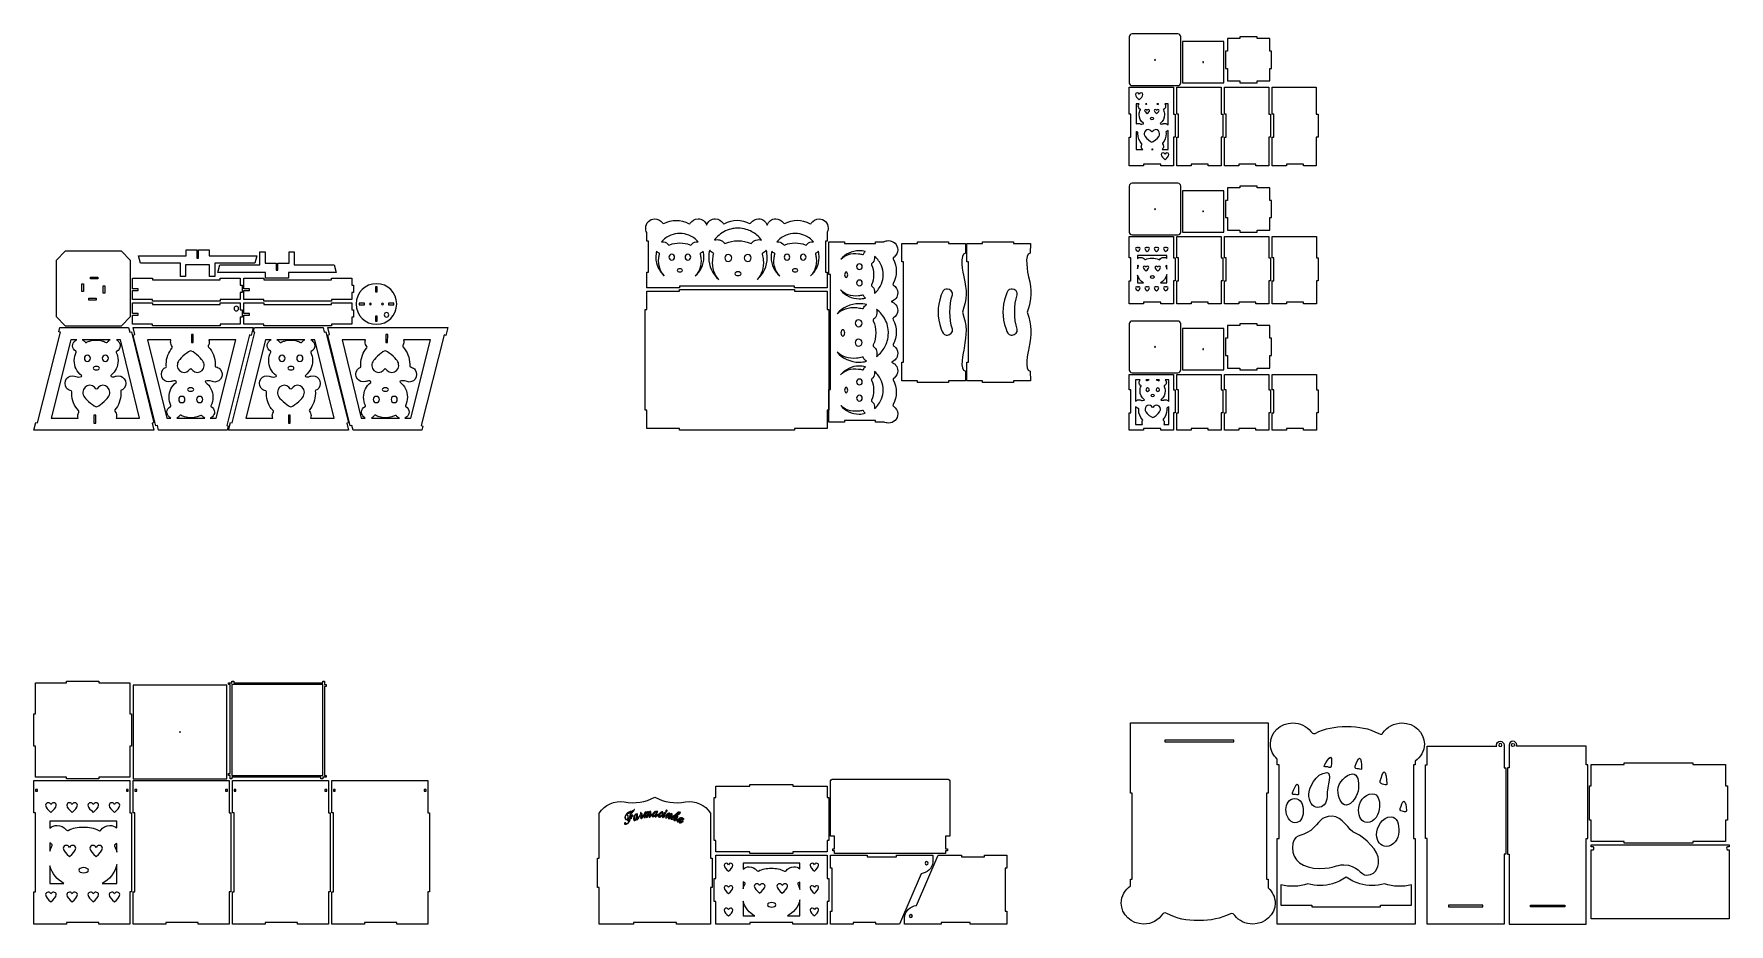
# Model space of a CAD drawing. Header units: millimetres. Extents: x -1476 to 1476, y -775 to 775.
import ezdxf

# ---------------------------------------------------------------- set-up
doc = ezdxf.new("R2010")
doc.units = ezdxf.units.MM
doc.header["$MEASUREMENT"] = 0
doc.layers.add('Camada 1', color=7, linetype='Continuous')

msp = doc.modelspace()

# ---------------------------------------------------------------- linework, layer by layer
at = {"layer": 'Camada 1', "color": 250, "lineweight": 20}
for points, knots in [([(436.394, 775.1065), (436.394, 775.1065), (516.3942, 775.1065), (516.3942, 775.1065), (516.3942, 775.1065), (519.1441, 775.1065), (521.3941, 772.8565), (521.3941, 770.1066), (521.3941, 770.1066), (521.3941, 770.1066), (521.3941, 690.1064), (521.3941, 690.1064), (521.3941, 690.1064), (521.3941, 687.3565), (519.1441, 685.1065), (516.3942, 685.1065), (516.3942, 685.1065), (516.3942, 685.1065), (436.394, 685.1065), (436.394, 685.1065), (436.394, 685.1065), (433.6441, 685.1065), (431.3941, 687.3565), (431.3941, 690.1064), (431.3941, 690.1064), (431.3941, 690.1064), (431.3941, 770.1066), (431.3941, 770.1066), (431.3941, 770.1066), (431.3941, 772.8565), (433.6441, 775.1065), (436.394, 775.1065)], [0, 0, 0, 0, 0.111111111, 0.111111111, 0.111111111, 0.111111111, 0.222222222, 0.222222222, 0.222222222, 0.222222222, 0.333333333, 0.333333333, 0.333333333, 0.333333333, 0.444444444, 0.444444444, 0.444444444, 0.444444444, 0.555555556, 0.555555556, 0.555555556, 0.555555556, 0.666666667, 0.666666667, 0.666666667, 0.666666667, 0.777777778, 0.777777778, 0.777777778, 0.777777778, 1, 1, 1, 1]), ([(602.3941, 767.1064), (602.3941, 767.1064), (624.394, 767.1064), (624.394, 767.1064), (624.394, 767.1064), (624.394, 767.1064), (624.394, 770.1064), (624.394, 770.1064), (624.394, 770.1064), (624.394, 770.1064), (654.394, 770.1064), (654.394, 770.1064), (654.394, 770.1064), (654.394, 770.1064), (654.394, 767.1064), (654.394, 767.1064), (654.394, 767.1064), (654.394, 767.1064), (676.3941, 767.1064), (676.3941, 767.1064), (676.3941, 767.1064), (676.3941, 767.1064), (676.3941, 745.1065), (676.3941, 745.1065), (676.3941, 745.1065), (676.3941, 745.1065), (679.3941, 745.1065), (679.3941, 745.1065), (679.3941, 745.1065), (679.3941, 745.1065), (679.3941, 715.1065), (679.3941, 715.1065), (679.3941, 715.1065), (679.3941, 715.1065), (676.3941, 715.1065), (676.3941, 715.1065), (676.3941, 715.1065), (676.3941, 715.1065), (676.3941, 693.1064), (676.3941, 693.1064), (676.3941, 693.1064), (676.3941, 693.1064), (654.3942, 693.1064), (654.3942, 693.1064), (654.3942, 693.1064), (654.3942, 693.1064), (654.3942, 690.1064), (654.3942, 690.1064), (654.3942, 690.1064), (654.3942, 690.1064), (624.3942, 690.1064), (624.3942, 690.1064), (624.3942, 690.1064), (624.3942, 690.1064), (624.3942, 693.1064), (624.3942, 693.1064), (624.3942, 693.1064), (624.3942, 693.1064), (602.3941, 693.1064), (602.3941, 693.1064), (602.3941, 693.1064), (602.3941, 693.1064), (602.3941, 715.1063), (602.3941, 715.1063), (602.3941, 715.1063), (602.3941, 715.1063), (599.3941, 715.1063), (599.3941, 715.1063), (599.3941, 715.1063), (599.3941, 715.1063), (599.3941, 745.1063), (599.3941, 745.1063), (599.3941, 745.1063), (599.3941, 745.1063), (602.3941, 745.1063), (602.3941, 745.1063), (602.3941, 745.1063), (602.3941, 745.1063), (602.3941, 767.1064), (602.3941, 767.1064)], [0, 0, 0, 0, 0.047619048, 0.047619048, 0.047619048, 0.047619048, 0.095238095, 0.095238095, 0.095238095, 0.095238095, 0.142857143, 0.142857143, 0.142857143, 0.142857143, 0.19047619, 0.19047619, 0.19047619, 0.19047619, 0.238095238, 0.238095238, 0.238095238, 0.238095238, 0.285714286, 0.285714286, 0.285714286, 0.285714286, 0.333333333, 0.333333333, 0.333333333, 0.333333333, 0.380952381, 0.380952381, 0.380952381, 0.380952381, 0.428571429, 0.428571429, 0.428571429, 0.428571429, 0.476190476, 0.476190476, 0.476190476, 0.476190476, 0.523809524, 0.523809524, 0.523809524, 0.523809524, 0.571428571, 0.571428571, 0.571428571, 0.571428571, 0.619047619, 0.619047619, 0.619047619, 0.619047619, 0.666666667, 0.666666667, 0.666666667, 0.666666667, 0.714285714, 0.714285714, 0.714285714, 0.714285714, 0.761904762, 0.761904762, 0.761904762, 0.761904762, 0.80952381, 0.80952381, 0.80952381, 0.80952381, 0.857142857, 0.857142857, 0.857142857, 0.857142857, 0.904761905, 0.904761905, 0.904761905, 0.904761905, 1, 1, 1, 1]), ([(524.3941, 762.1064), (524.3941, 762.1064), (596.3941, 762.1064), (596.3941, 762.1064), (596.3941, 762.1064), (596.3941, 762.1064), (596.3941, 690.1064), (596.3941, 690.1064), (596.3941, 690.1064), (596.3941, 690.1064), (524.3941, 690.1064), (524.3941, 690.1064), (524.3941, 690.1064), (524.3941, 690.1064), (524.3941, 762.1064), (524.3941, 762.1064)], [0, 0, 0, 0, 0.2, 0.2, 0.2, 0.2, 0.4, 0.4, 0.4, 0.4, 0.6, 0.6, 0.6, 0.6, 1, 1, 1, 1]), ([(476.3941, 730.8565), (476.8083, 730.8565), (477.1441, 730.5207), (477.1441, 730.1065), (477.1441, 730.1065), (477.1441, 729.6923), (476.8083, 729.3565), (476.3941, 729.3565), (476.3941, 729.3565), (475.9799, 729.3565), (475.6441, 729.6923), (475.6441, 730.1065), (475.6441, 730.1065), (475.6441, 730.5207), (475.9799, 730.8565), (476.3941, 730.8565)], [0, 0, 0, 0, 0.2, 0.2, 0.2, 0.2, 0.4, 0.4, 0.4, 0.4, 0.6, 0.6, 0.6, 0.6, 1, 1, 1, 1]), ([(560.3941, 726.8564), (560.8083, 726.8564), (561.1441, 726.5206), (561.1441, 726.1064), (561.1441, 726.1064), (561.1441, 725.6922), (560.8083, 725.3564), (560.3941, 725.3564), (560.3941, 725.3564), (559.9799, 725.3564), (559.6441, 725.6922), (559.6441, 726.1064), (559.6441, 726.1064), (559.6441, 726.5206), (559.9799, 726.8564), (560.3941, 726.8564)], [0, 0, 0, 0, 0.2, 0.2, 0.2, 0.2, 0.4, 0.4, 0.4, 0.4, 0.6, 0.6, 0.6, 0.6, 1, 1, 1, 1]), ([(508.4065, 545.1067), (508.4065, 545.1067), (508.4065, 595.1066), (508.4065, 595.1066), (508.4065, 595.1066), (508.4065, 595.1066), (511.394, 595.1066), (511.394, 595.1066), (511.394, 595.1066), (511.394, 595.1066), (511.394, 635.1066), (511.394, 635.1066), (511.394, 635.1066), (511.394, 635.1066), (508.4065, 635.1066), (508.4065, 635.1066), (508.4065, 635.1066), (508.4065, 635.1066), (508.4065, 682.1065), (508.4065, 682.1065), (508.4065, 682.1065), (508.4065, 682.1065), (431.3941, 682.1065), (431.3941, 682.1065), (431.3941, 682.1065), (431.3941, 682.1065), (431.3941, 635.1066), (431.3941, 635.1066), (431.3941, 635.1066), (431.3941, 635.1066), (434.3816, 635.1066), (434.3816, 635.1066), (434.3816, 635.1066), (434.3816, 635.1066), (434.3816, 595.1066), (434.3816, 595.1066), (434.3816, 595.1066), (434.3816, 595.1066), (431.3941, 595.1066), (431.3941, 595.1066), (431.3941, 595.1066), (431.3941, 595.1066), (431.3941, 545.1067), (431.3941, 545.1067), (431.3941, 545.1067), (431.3941, 545.1067), (456.2815, 545.1067), (456.2815, 545.1067), (456.2815, 545.1067), (456.2815, 545.1067), (456.2815, 548.1067), (456.2815, 548.1067), (456.2815, 548.1067), (456.2815, 548.1067), (486.2814, 548.1067), (486.2814, 548.1067), (486.2814, 548.1067), (486.2814, 548.1067), (486.2814, 545.1067), (486.2814, 545.1067), (486.2814, 545.1067), (486.2814, 545.1067), (508.4065, 545.1067), (508.4065, 545.1067)], [0, 0, 0, 0, 0.058823529, 0.058823529, 0.058823529, 0.058823529, 0.117647059, 0.117647059, 0.117647059, 0.117647059, 0.176470588, 0.176470588, 0.176470588, 0.176470588, 0.235294118, 0.235294118, 0.235294118, 0.235294118, 0.294117647, 0.294117647, 0.294117647, 0.294117647, 0.352941176, 0.352941176, 0.352941176, 0.352941176, 0.411764706, 0.411764706, 0.411764706, 0.411764706, 0.470588235, 0.470588235, 0.470588235, 0.470588235, 0.529411765, 0.529411765, 0.529411765, 0.529411765, 0.588235294, 0.588235294, 0.588235294, 0.588235294, 0.647058824, 0.647058824, 0.647058824, 0.647058824, 0.705882353, 0.705882353, 0.705882353, 0.705882353, 0.764705882, 0.764705882, 0.764705882, 0.764705882, 0.823529412, 0.823529412, 0.823529412, 0.823529412, 0.882352941, 0.882352941, 0.882352941, 0.882352941, 1, 1, 1, 1]), ([(591.4064, 545.1067), (591.4064, 545.1067), (591.4064, 595.1066), (591.4064, 595.1066), (591.4064, 595.1066), (591.4064, 595.1066), (594.3939, 595.1066), (594.3939, 595.1066), (594.3939, 595.1066), (594.3939, 595.1066), (594.3939, 635.1066), (594.3939, 635.1066), (594.3939, 635.1066), (594.3939, 635.1066), (591.4064, 635.1066), (591.4064, 635.1066), (591.4064, 635.1066), (591.4064, 635.1066), (591.4064, 682.1065), (591.4064, 682.1065), (591.4064, 682.1065), (591.4064, 682.1065), (514.394, 682.1065), (514.394, 682.1065), (514.394, 682.1065), (514.394, 682.1065), (514.394, 635.1066), (514.394, 635.1066), (514.394, 635.1066), (514.394, 635.1066), (517.3815, 635.1066), (517.3815, 635.1066), (517.3815, 635.1066), (517.3815, 635.1066), (517.3815, 595.1066), (517.3815, 595.1066), (517.3815, 595.1066), (517.3815, 595.1066), (514.394, 595.1066), (514.394, 595.1066), (514.394, 595.1066), (514.394, 595.1066), (514.394, 545.1067), (514.394, 545.1067), (514.394, 545.1067), (514.394, 545.1067), (539.2814, 545.1067), (539.2814, 545.1067), (539.2814, 545.1067), (539.2814, 545.1067), (539.2814, 548.1067), (539.2814, 548.1067), (539.2814, 548.1067), (539.2814, 548.1067), (569.2813, 548.1067), (569.2813, 548.1067), (569.2813, 548.1067), (569.2813, 548.1067), (569.2813, 545.1067), (569.2813, 545.1067), (569.2813, 545.1067), (569.2813, 545.1067), (591.4064, 545.1067), (591.4064, 545.1067)], [0, 0, 0, 0, 0.058823529, 0.058823529, 0.058823529, 0.058823529, 0.117647059, 0.117647059, 0.117647059, 0.117647059, 0.176470588, 0.176470588, 0.176470588, 0.176470588, 0.235294118, 0.235294118, 0.235294118, 0.235294118, 0.294117647, 0.294117647, 0.294117647, 0.294117647, 0.352941176, 0.352941176, 0.352941176, 0.352941176, 0.411764706, 0.411764706, 0.411764706, 0.411764706, 0.470588235, 0.470588235, 0.470588235, 0.470588235, 0.529411765, 0.529411765, 0.529411765, 0.529411765, 0.588235294, 0.588235294, 0.588235294, 0.588235294, 0.647058824, 0.647058824, 0.647058824, 0.647058824, 0.705882353, 0.705882353, 0.705882353, 0.705882353, 0.764705882, 0.764705882, 0.764705882, 0.764705882, 0.823529412, 0.823529412, 0.823529412, 0.823529412, 0.882352941, 0.882352941, 0.882352941, 0.882352941, 1, 1, 1, 1]), ([(674.4063, 545.1067), (674.4063, 545.1067), (674.4063, 595.1066), (674.4063, 595.1066), (674.4063, 595.1066), (674.4063, 595.1066), (677.3938, 595.1066), (677.3938, 595.1066), (677.3938, 595.1066), (677.3938, 595.1066), (677.3938, 635.1066), (677.3938, 635.1066), (677.3938, 635.1066), (677.3938, 635.1066), (674.4063, 635.1066), (674.4063, 635.1066), (674.4063, 635.1066), (674.4063, 635.1066), (674.4063, 682.1065), (674.4063, 682.1065), (674.4063, 682.1065), (674.4063, 682.1065), (597.3939, 682.1065), (597.3939, 682.1065), (597.3939, 682.1065), (597.3939, 682.1065), (597.3939, 635.1066), (597.3939, 635.1066), (597.3939, 635.1066), (597.3939, 635.1066), (600.3814, 635.1066), (600.3814, 635.1066), (600.3814, 635.1066), (600.3814, 635.1066), (600.3814, 595.1066), (600.3814, 595.1066), (600.3814, 595.1066), (600.3814, 595.1066), (597.3939, 595.1066), (597.3939, 595.1066), (597.3939, 595.1066), (597.3939, 595.1066), (597.3939, 545.1067), (597.3939, 545.1067), (597.3939, 545.1067), (597.3939, 545.1067), (622.2813, 545.1067), (622.2813, 545.1067), (622.2813, 545.1067), (622.2813, 545.1067), (622.2813, 548.1067), (622.2813, 548.1067), (622.2813, 548.1067), (622.2813, 548.1067), (652.2812, 548.1067), (652.2812, 548.1067), (652.2812, 548.1067), (652.2812, 548.1067), (652.2812, 545.1067), (652.2812, 545.1067), (652.2812, 545.1067), (652.2812, 545.1067), (674.4063, 545.1067), (674.4063, 545.1067)], [0, 0, 0, 0, 0.058823529, 0.058823529, 0.058823529, 0.058823529, 0.117647059, 0.117647059, 0.117647059, 0.117647059, 0.176470588, 0.176470588, 0.176470588, 0.176470588, 0.235294118, 0.235294118, 0.235294118, 0.235294118, 0.294117647, 0.294117647, 0.294117647, 0.294117647, 0.352941176, 0.352941176, 0.352941176, 0.352941176, 0.411764706, 0.411764706, 0.411764706, 0.411764706, 0.470588235, 0.470588235, 0.470588235, 0.470588235, 0.529411765, 0.529411765, 0.529411765, 0.529411765, 0.588235294, 0.588235294, 0.588235294, 0.588235294, 0.647058824, 0.647058824, 0.647058824, 0.647058824, 0.705882353, 0.705882353, 0.705882353, 0.705882353, 0.764705882, 0.764705882, 0.764705882, 0.764705882, 0.823529412, 0.823529412, 0.823529412, 0.823529412, 0.882352941, 0.882352941, 0.882352941, 0.882352941, 1, 1, 1, 1]), ([(757.4062, 545.1067), (757.4062, 545.1067), (757.4062, 595.1066), (757.4062, 595.1066), (757.4062, 595.1066), (757.4062, 595.1066), (760.3937, 595.1066), (760.3937, 595.1066), (760.3937, 595.1066), (760.3937, 595.1066), (760.3937, 635.1066), (760.3937, 635.1066), (760.3937, 635.1066), (760.3937, 635.1066), (757.4062, 635.1066), (757.4062, 635.1066), (757.4062, 635.1066), (757.4062, 635.1066), (757.4062, 682.1065), (757.4062, 682.1065), (757.4062, 682.1065), (757.4062, 682.1065), (680.3938, 682.1065), (680.3938, 682.1065), (680.3938, 682.1065), (680.3938, 682.1065), (680.3938, 635.1066), (680.3938, 635.1066), (680.3938, 635.1066), (680.3938, 635.1066), (683.3813, 635.1066), (683.3813, 635.1066), (683.3813, 635.1066), (683.3813, 635.1066), (683.3813, 595.1066), (683.3813, 595.1066), (683.3813, 595.1066), (683.3813, 595.1066), (680.3938, 595.1066), (680.3938, 595.1066), (680.3938, 595.1066), (680.3938, 595.1066), (680.3938, 545.1067), (680.3938, 545.1067), (680.3938, 545.1067), (680.3938, 545.1067), (705.2812, 545.1067), (705.2812, 545.1067), (705.2812, 545.1067), (705.2812, 545.1067), (705.2812, 548.1067), (705.2812, 548.1067), (705.2812, 548.1067), (705.2812, 548.1067), (735.2811, 548.1067), (735.2811, 548.1067), (735.2811, 548.1067), (735.2811, 548.1067), (735.2811, 545.1067), (735.2811, 545.1067), (735.2811, 545.1067), (735.2811, 545.1067), (757.4062, 545.1067), (757.4062, 545.1067)], [0, 0, 0, 0, 0.058823529, 0.058823529, 0.058823529, 0.058823529, 0.117647059, 0.117647059, 0.117647059, 0.117647059, 0.176470588, 0.176470588, 0.176470588, 0.176470588, 0.235294118, 0.235294118, 0.235294118, 0.235294118, 0.294117647, 0.294117647, 0.294117647, 0.294117647, 0.352941176, 0.352941176, 0.352941176, 0.352941176, 0.411764706, 0.411764706, 0.411764706, 0.411764706, 0.470588235, 0.470588235, 0.470588235, 0.470588235, 0.529411765, 0.529411765, 0.529411765, 0.529411765, 0.588235294, 0.588235294, 0.588235294, 0.588235294, 0.647058824, 0.647058824, 0.647058824, 0.647058824, 0.705882353, 0.705882353, 0.705882353, 0.705882353, 0.764705882, 0.764705882, 0.764705882, 0.764705882, 0.823529412, 0.823529412, 0.823529412, 0.823529412, 0.882352941, 0.882352941, 0.882352941, 0.882352941, 1, 1, 1, 1]), ([(448.8174, 670.332), (449.6332, 671.9022), (450.449, 672.6873), (452.0806, 672.6873), (452.0806, 672.6873), (453.8819, 672.6873), (455.3438, 671.2804), (455.3438, 669.547), (455.3438, 669.547), (455.3438, 666.4065), (452.0806, 663.266), (448.8174, 660.1257), (448.8174, 660.1257), (445.5542, 663.266), (442.291, 666.4065), (442.291, 669.547), (442.291, 669.547), (442.291, 671.2804), (443.7529, 672.6873), (445.5542, 672.6873), (445.5542, 672.6873), (447.1858, 672.6873), (448.0016, 671.9022), (448.8174, 670.332)], [0, 0, 0, 0, 0.142857143, 0.142857143, 0.142857143, 0.142857143, 0.285714286, 0.285714286, 0.285714286, 0.285714286, 0.428571429, 0.428571429, 0.428571429, 0.428571429, 0.571428571, 0.571428571, 0.571428571, 0.571428571, 0.714285714, 0.714285714, 0.714285714, 0.714285714, 1, 1, 1, 1]), ([(448.6173, 653.2423), (447.7526, 652.1559), (447.2406, 650.8071), (447.2406, 649.3459), (447.2406, 649.3459), (447.2406, 647.0211), (448.537, 644.9833), (450.4873, 643.8308), (450.4873, 643.8308), (450.7128, 643.6968), (451.2476, 643.3623), (450.9308, 642.9614), (450.9308, 642.9614), (449.4891, 640.2672), (448.9379, 637.7381), (448.9379, 634.5302), (448.9379, 634.5302), (448.9379, 628.2823), (451.4018, 623.1841), (456.2279, 619.4765), (456.2279, 619.4765), (456.7615, 619.0443), (456.436, 618.6938), (456.2404, 618.5408), (456.2404, 618.5408), (454.8927, 617.4961), (451.6898, 618.1387), (451.6898, 618.1387), (451.6898, 618.1387), (451.6898, 618.1387), (449.2685, 618.9054), (449.2685, 618.9054), (449.2685, 618.9054), (447.3051, 619.5258), (445.2772, 619.301), (443.5766, 618.4359), (443.5766, 618.4359), (443.5766, 618.4359), (443.5766, 653.2423), (443.5766, 653.2423), (443.5766, 653.2423), (443.5766, 653.2423), (448.6173, 653.2423), (448.6173, 653.2423)], [0, 0, 0, 0, 0.083333333, 0.083333333, 0.083333333, 0.083333333, 0.166666667, 0.166666667, 0.166666667, 0.166666667, 0.25, 0.25, 0.25, 0.25, 0.333333333, 0.333333333, 0.333333333, 0.333333333, 0.416666667, 0.416666667, 0.416666667, 0.416666667, 0.5, 0.5, 0.5, 0.5, 0.583333333, 0.583333333, 0.583333333, 0.583333333, 0.666666667, 0.666666667, 0.666666667, 0.666666667, 0.75, 0.75, 0.75, 0.75, 0.833333333, 0.833333333, 0.833333333, 0.833333333, 1, 1, 1, 1]), ([(462.4092, 653.2423), (461.9755, 653.0598), (461.5397, 652.8579), (461.0982, 652.6353), (461.0982, 652.6353), (460.3805, 652.2996), (459.9608, 652.9396), (459.7202, 653.2404), (459.7202, 653.2404), (459.7202, 653.2404), (459.7187, 653.2423), (459.7187, 653.2423), (459.7187, 653.2423), (459.7187, 653.2423), (462.4092, 653.2423), (462.4092, 653.2423)], [0, 0, 0, 0, 0.2, 0.2, 0.2, 0.2, 0.4, 0.4, 0.4, 0.4, 0.6, 0.6, 0.6, 0.6, 1, 1, 1, 1]), ([(482.4102, 653.2423), (482.2953, 653.0979), (482.1863, 652.9489), (482.0842, 652.7956), (482.0842, 652.7956), (481.935, 652.5716), (481.5557, 652.1418), (480.764, 652.5641), (480.764, 652.5641), (480.2852, 652.8161), (479.8157, 653.0412), (479.3503, 653.2423), (479.3503, 653.2423), (479.3503, 653.2423), (482.4102, 653.2423), (482.4102, 653.2423)], [0, 0, 0, 0, 0.2, 0.2, 0.2, 0.2, 0.4, 0.4, 0.4, 0.4, 0.6, 0.6, 0.6, 0.6, 1, 1, 1, 1]), ([(499.2116, 616.9445), (497.0242, 618.8505), (493.6959, 619.6817), (490.94, 618.8641), (490.94, 618.8641), (490.94, 618.8641), (489.9017, 618.5058), (489.541, 618.4494), (489.541, 618.4494), (489.1065, 618.3805), (486.9894, 617.7004), (485.7546, 618.6447), (485.7546, 618.6447), (485.5265, 618.8202), (485.2584, 619.2498), (485.6929, 619.6744), (485.6929, 619.6744), (490.3965, 623.3809), (492.7489, 628.375), (492.7489, 634.5302), (492.7489, 634.5302), (492.7489, 637.6795), (492.3118, 639.969), (490.9201, 642.6258), (490.9201, 642.6258), (490.5957, 643.3209), (491.0593, 643.5178), (491.2895, 643.6368), (491.2895, 643.6368), (493.4355, 644.7428), (494.8909, 646.8849), (494.8909, 649.3459), (494.8909, 649.3459), (494.8909, 650.8072), (494.3787, 652.1559), (493.5138, 653.2423), (493.5138, 653.2423), (493.5138, 653.2423), (499.2116, 653.2423), (499.2116, 653.2423), (499.2116, 653.2423), (499.2116, 653.2423), (499.2116, 616.9445), (499.2116, 616.9445)], [0, 0, 0, 0, 0.083333333, 0.083333333, 0.083333333, 0.083333333, 0.166666667, 0.166666667, 0.166666667, 0.166666667, 0.25, 0.25, 0.25, 0.25, 0.333333333, 0.333333333, 0.333333333, 0.333333333, 0.416666667, 0.416666667, 0.416666667, 0.416666667, 0.5, 0.5, 0.5, 0.5, 0.583333333, 0.583333333, 0.583333333, 0.583333333, 0.666666667, 0.666666667, 0.666666667, 0.666666667, 0.75, 0.75, 0.75, 0.75, 0.833333333, 0.833333333, 0.833333333, 0.833333333, 1, 1, 1, 1]), ([(462.6804, 642.0019), (463.2215, 642.7235), (463.7626, 643.6133), (464.845, 643.6133), (464.845, 643.6133), (466.0398, 643.6133), (467.0095, 642.4377), (467.0095, 641.6412), (467.0095, 641.6412), (467.0095, 640.1982), (464.845, 638.2128), (462.6804, 636.7698), (462.6804, 636.7698), (460.5159, 638.2128), (458.3514, 640.1982), (458.3514, 641.6412), (458.3514, 641.6412), (458.3514, 642.4377), (459.3211, 643.6133), (460.5159, 643.6133), (460.5159, 643.6133), (461.5982, 643.6133), (462.1393, 642.7235), (462.6804, 642.0019)], [0, 0, 0, 0, 0.142857143, 0.142857143, 0.142857143, 0.142857143, 0.285714286, 0.285714286, 0.285714286, 0.285714286, 0.428571429, 0.428571429, 0.428571429, 0.428571429, 0.571428571, 0.571428571, 0.571428571, 0.571428571, 0.714285714, 0.714285714, 0.714285714, 0.714285714, 1, 1, 1, 1]), ([(471.0651, 629.7151), (472.7649, 629.7151), (474.1429, 628.9536), (474.1429, 628.0127), (474.1429, 628.0127), (474.1429, 627.0722), (472.7649, 626.3107), (471.0651, 626.3107), (471.0651, 626.3107), (469.3653, 626.3107), (467.9874, 627.0722), (467.9874, 628.0127), (467.9874, 628.0127), (467.9874, 628.9536), (469.3653, 629.7151), (471.0651, 629.7151)], [0, 0, 0, 0, 0.2, 0.2, 0.2, 0.2, 0.4, 0.4, 0.4, 0.4, 0.6, 0.6, 0.6, 0.6, 1, 1, 1, 1]), ([(479.355, 642.0019), (479.8961, 642.7235), (480.4372, 643.6133), (481.5196, 643.6133), (481.5196, 643.6133), (482.7144, 643.6133), (483.6841, 642.4377), (483.6841, 641.6412), (483.6841, 641.6412), (483.6841, 640.1982), (481.5196, 638.2128), (479.355, 636.7698), (479.355, 636.7698), (477.1905, 638.2128), (475.026, 640.1982), (475.026, 641.6412), (475.026, 641.6412), (475.026, 642.4377), (475.9957, 643.6133), (477.1905, 643.6133), (477.1905, 643.6133), (478.2728, 643.6133), (478.8139, 642.7235), (479.355, 642.0019)], [0, 0, 0, 0, 0.142857143, 0.142857143, 0.142857143, 0.142857143, 0.285714286, 0.285714286, 0.285714286, 0.285714286, 0.428571429, 0.428571429, 0.428571429, 0.428571429, 0.571428571, 0.571428571, 0.571428571, 0.571428571, 0.714285714, 0.714285714, 0.714285714, 0.714285714, 1, 1, 1, 1]), ([(443.5766, 604.9931), (443.9389, 604.8093), (444.3205, 604.652), (444.7204, 604.5254), (444.7204, 604.5254), (444.7204, 604.5254), (445.904, 604.1509), (445.904, 604.1509), (445.904, 604.1509), (445.904, 604.1509), (446.6355, 603.9005), (446.5816, 603.1001), (446.5816, 603.1001), (446.5265, 602.2859), (446.5393, 602.2783), (446.5393, 601.4451), (446.5393, 601.4451), (446.5393, 594.8176), (449.0594, 588.7926), (453.1729, 584.3123), (453.1729, 584.3123), (453.4474, 584.0141), (453.8754, 583.2551), (453.5022, 582.7327), (453.5022, 582.7327), (452.7384, 581.6578), (452.4338, 580.5345), (452.4463, 579.1139), (452.4463, 579.1139), (452.4659, 577.0194), (453.4615, 575.1624), (454.9972, 573.9708), (454.9972, 573.9708), (454.9972, 573.9708), (443.5766, 573.9708), (443.5766, 573.9708), (443.5766, 573.9708), (443.5766, 573.9708), (443.5766, 604.9931), (443.5766, 604.9931)], [0, 0, 0, 0, 0.090909091, 0.090909091, 0.090909091, 0.090909091, 0.181818182, 0.181818182, 0.181818182, 0.181818182, 0.272727273, 0.272727273, 0.272727273, 0.272727273, 0.363636364, 0.363636364, 0.363636364, 0.363636364, 0.454545455, 0.454545455, 0.454545455, 0.454545455, 0.545454545, 0.545454545, 0.545454545, 0.545454545, 0.636363636, 0.636363636, 0.636363636, 0.636363636, 0.727272727, 0.727272727, 0.727272727, 0.727272727, 0.818181818, 0.818181818, 0.818181818, 0.818181818, 1, 1, 1, 1]), ([(483, 596.5135), (481.0885, 593.6074), (472.8602, 586.697), (471.0776, 586.697), (471.0776, 586.697), (469.3316, 586.697), (461.0293, 593.6327), (459.1315, 596.5135), (459.1315, 596.5135), (458.1807, 597.9565), (457.5071, 599.5473), (457.6183, 601.6403), (457.6183, 601.6403), (457.8165, 605.3444), (460.8439, 608.4019), (464.5527, 608.4019), (464.5527, 608.4019), (468.3658, 608.4019), (470.5867, 604.3349), (471.0651, 604.3349), (471.0651, 604.3349), (471.6138, 604.3349), (473.9287, 608.4019), (477.5775, 608.4019), (477.5775, 608.4019), (481.2864, 608.4019), (484.3137, 605.3432), (484.5119, 601.6403), (484.5119, 601.6403), (484.6245, 599.5473), (483.9517, 597.9626), (483, 596.5135)], [0, 0, 0, 0, 0.111111111, 0.111111111, 0.111111111, 0.111111111, 0.222222222, 0.222222222, 0.222222222, 0.222222222, 0.333333333, 0.333333333, 0.333333333, 0.333333333, 0.444444444, 0.444444444, 0.444444444, 0.444444444, 0.555555556, 0.555555556, 0.555555556, 0.555555556, 0.666666667, 0.666666667, 0.666666667, 0.666666667, 0.777777778, 0.777777778, 0.777777778, 0.777777778, 1, 1, 1, 1]), ([(488.5939, 573.9708), (490.2167, 575.1832), (491.2602, 577.1257), (491.2408, 579.3067), (491.2408, 579.3067), (491.2258, 580.979), (490.6719, 582.5774), (489.5522, 583.6482), (489.5522, 583.6482), (488.9686, 584.2046), (489.3857, 584.7869), (489.6124, 585.0536), (489.6124, 585.0536), (493.3363, 589.4464), (495.5909, 595.1774), (495.5909, 601.4451), (495.5909, 601.4451), (495.5909, 602.4674), (495.6012, 602.8381), (495.4845, 603.829), (495.4845, 603.829), (495.3242, 604.4065), (495.9431, 604.6646), (496.047, 604.7034), (496.047, 604.7034), (497.234, 605.1469), (498.3212, 605.8518), (499.2116, 606.7312), (499.2116, 606.7312), (499.2116, 606.7312), (499.2116, 573.9708), (499.2116, 573.9708), (499.2116, 573.9708), (499.2116, 573.9708), (488.5939, 573.9708), (488.5939, 573.9708)], [0, 0, 0, 0, 0.1, 0.1, 0.1, 0.1, 0.2, 0.2, 0.2, 0.2, 0.3, 0.3, 0.3, 0.3, 0.4, 0.4, 0.4, 0.4, 0.5, 0.5, 0.5, 0.5, 0.6, 0.6, 0.6, 0.6, 0.7, 0.7, 0.7, 0.7, 0.8, 0.8, 0.8, 0.8, 1, 1, 1, 1]), ([(470.4802, 573.9708), (471.0544, 574.313), (471.5256, 574.5884), (471.8078, 574.5884), (471.8078, 574.5884), (472.0394, 574.5884), (472.4947, 574.3151), (473.071, 573.9708), (473.071, 573.9708), (473.071, 573.9708), (470.4802, 573.9708), (470.4802, 573.9708)], [0, 0, 0, 0, 0.25, 0.25, 0.25, 0.25, 0.5, 0.5, 0.5, 0.5, 1, 1, 1, 1]), ([(493.9028, 565.7552), (494.7186, 567.3254), (495.5344, 568.1105), (497.166, 568.1105), (497.166, 568.1105), (498.9673, 568.1105), (500.4292, 566.7036), (500.4292, 564.9702), (500.4292, 564.9702), (500.4292, 561.8297), (497.166, 558.6892), (493.9028, 555.5489), (493.9028, 555.5489), (490.6396, 558.6892), (487.3764, 561.8297), (487.3764, 564.9702), (487.3764, 564.9702), (487.3764, 566.7036), (488.8383, 568.1105), (490.6396, 568.1105), (490.6396, 568.1105), (492.2712, 568.1105), (493.087, 567.3254), (493.9028, 565.7552)], [0, 0, 0, 0, 0.142857143, 0.142857143, 0.142857143, 0.142857143, 0.285714286, 0.285714286, 0.285714286, 0.285714286, 0.428571429, 0.428571429, 0.428571429, 0.428571429, 0.571428571, 0.571428571, 0.571428571, 0.571428571, 0.714285714, 0.714285714, 0.714285714, 0.714285714, 1, 1, 1, 1]), ([(436.394, 515.1067), (436.394, 515.1067), (516.3942, 515.1067), (516.3942, 515.1067), (516.3942, 515.1067), (519.1441, 515.1067), (521.3941, 512.8567), (521.3941, 510.1068), (521.3941, 510.1068), (521.3941, 510.1068), (521.3941, 430.1066), (521.3941, 430.1066), (521.3941, 430.1066), (521.3941, 427.3567), (519.1441, 425.1067), (516.3942, 425.1067), (516.3942, 425.1067), (516.3942, 425.1067), (436.394, 425.1067), (436.394, 425.1067), (436.394, 425.1067), (433.6441, 425.1067), (431.3941, 427.3567), (431.3941, 430.1066), (431.3941, 430.1066), (431.3941, 430.1066), (431.3941, 510.1068), (431.3941, 510.1068), (431.3941, 510.1068), (431.3941, 512.8567), (433.6441, 515.1067), (436.394, 515.1067)], [0, 0, 0, 0, 0.111111111, 0.111111111, 0.111111111, 0.111111111, 0.222222222, 0.222222222, 0.222222222, 0.222222222, 0.333333333, 0.333333333, 0.333333333, 0.333333333, 0.444444444, 0.444444444, 0.444444444, 0.444444444, 0.555555556, 0.555555556, 0.555555556, 0.555555556, 0.666666667, 0.666666667, 0.666666667, 0.666666667, 0.777777778, 0.777777778, 0.777777778, 0.777777778, 1, 1, 1, 1]), ([(524.3941, 502.1066), (524.3941, 502.1066), (596.3941, 502.1066), (596.3941, 502.1066), (596.3941, 502.1066), (596.3941, 502.1066), (596.3941, 430.1066), (596.3941, 430.1066), (596.3941, 430.1066), (596.3941, 430.1066), (524.3941, 430.1066), (524.3941, 430.1066), (524.3941, 430.1066), (524.3941, 430.1066), (524.3941, 502.1066), (524.3941, 502.1066)], [0, 0, 0, 0, 0.2, 0.2, 0.2, 0.2, 0.4, 0.4, 0.4, 0.4, 0.6, 0.6, 0.6, 0.6, 1, 1, 1, 1]), ([(602.3941, 507.1066), (602.3941, 507.1066), (624.394, 507.1066), (624.394, 507.1066), (624.394, 507.1066), (624.394, 507.1066), (624.394, 510.1066), (624.394, 510.1066), (624.394, 510.1066), (624.394, 510.1066), (654.394, 510.1066), (654.394, 510.1066), (654.394, 510.1066), (654.394, 510.1066), (654.394, 507.1066), (654.394, 507.1066), (654.394, 507.1066), (654.394, 507.1066), (676.3941, 507.1066), (676.3941, 507.1066), (676.3941, 507.1066), (676.3941, 507.1066), (676.3941, 485.1067), (676.3941, 485.1067), (676.3941, 485.1067), (676.3941, 485.1067), (679.3941, 485.1067), (679.3941, 485.1067), (679.3941, 485.1067), (679.3941, 485.1067), (679.3941, 455.1067), (679.3941, 455.1067), (679.3941, 455.1067), (679.3941, 455.1067), (676.3941, 455.1067), (676.3941, 455.1067), (676.3941, 455.1067), (676.3941, 455.1067), (676.3941, 433.1066), (676.3941, 433.1066), (676.3941, 433.1066), (676.3941, 433.1066), (654.3942, 433.1066), (654.3942, 433.1066), (654.3942, 433.1066), (654.3942, 433.1066), (654.3942, 430.1066), (654.3942, 430.1066), (654.3942, 430.1066), (654.3942, 430.1066), (624.3942, 430.1066), (624.3942, 430.1066), (624.3942, 430.1066), (624.3942, 430.1066), (624.3942, 433.1066), (624.3942, 433.1066), (624.3942, 433.1066), (624.3942, 433.1066), (602.3941, 433.1066), (602.3941, 433.1066), (602.3941, 433.1066), (602.3941, 433.1066), (602.3941, 455.1065), (602.3941, 455.1065), (602.3941, 455.1065), (602.3941, 455.1065), (599.3941, 455.1065), (599.3941, 455.1065), (599.3941, 455.1065), (599.3941, 455.1065), (599.3941, 485.1065), (599.3941, 485.1065), (599.3941, 485.1065), (599.3941, 485.1065), (602.3941, 485.1065), (602.3941, 485.1065), (602.3941, 485.1065), (602.3941, 485.1065), (602.3941, 507.1066), (602.3941, 507.1066)], [0, 0, 0, 0, 0.047619048, 0.047619048, 0.047619048, 0.047619048, 0.095238095, 0.095238095, 0.095238095, 0.095238095, 0.142857143, 0.142857143, 0.142857143, 0.142857143, 0.19047619, 0.19047619, 0.19047619, 0.19047619, 0.238095238, 0.238095238, 0.238095238, 0.238095238, 0.285714286, 0.285714286, 0.285714286, 0.285714286, 0.333333333, 0.333333333, 0.333333333, 0.333333333, 0.380952381, 0.380952381, 0.380952381, 0.380952381, 0.428571429, 0.428571429, 0.428571429, 0.428571429, 0.476190476, 0.476190476, 0.476190476, 0.476190476, 0.523809524, 0.523809524, 0.523809524, 0.523809524, 0.571428571, 0.571428571, 0.571428571, 0.571428571, 0.619047619, 0.619047619, 0.619047619, 0.619047619, 0.666666667, 0.666666667, 0.666666667, 0.666666667, 0.714285714, 0.714285714, 0.714285714, 0.714285714, 0.761904762, 0.761904762, 0.761904762, 0.761904762, 0.80952381, 0.80952381, 0.80952381, 0.80952381, 0.857142857, 0.857142857, 0.857142857, 0.857142857, 0.904761905, 0.904761905, 0.904761905, 0.904761905, 1, 1, 1, 1]), ([(-351.7474, 336.0523), (-351.7474, 336.0523), (-151.75, 336.0523), (-151.75, 336.0523), (-151.75, 336.0523), (-151.75, 336.0523), (-151.75, 333.0523), (-151.75, 333.0523), (-151.75, 333.0523), (-151.75, 333.0523), (-97.7486, 333.0498), (-97.7486, 333.0498), (-97.7486, 333.0498), (-97.7486, 333.0498), (-94.7486, 333.0523), (-94.7486, 333.0523), (-94.7486, 333.0523), (-94.7486, 333.0523), (-94.7486, 343.1867), (-94.7486, 343.1867), (-94.7486, 343.1867), (-94.7486, 343.1867), (-94.7486, 360.3264), (-94.7486, 360.3264), (-94.7486, 360.3264), (-94.7486, 360.3264), (-97.7486, 360.3264), (-97.7486, 360.3264), (-97.7486, 360.3264), (-97.7486, 360.3264), (-97.7486, 414.3264), (-97.7486, 414.3264), (-97.7486, 414.3264), (-97.7486, 414.3264), (-94.7486, 414.3264), (-94.7486, 414.3264), (-94.7486, 414.3264), (-94.7486, 414.3264), (-94.7486, 429.5059), (-94.7486, 429.5059), (-94.7486, 429.5059), (-94.7486, 429.5059), (-94.6927, 429.5059), (-94.6927, 429.5059), (-94.6927, 429.5059), (-94.6927, 429.5059), (-94.7486, 429.5075), (-94.7486, 429.5075), (-94.7486, 429.5075), (-94.7486, 429.5075), (-94.7486, 429.5689), (-94.7486, 429.5689), (-94.7486, 429.5689), (-94.188, 430.5579), (-93.0014, 434.3075), (-92.983, 436.9728), (-92.983, 436.9728), (-92.983, 445.8729), (-100.0764, 453.0863), (-108.8248, 453.0863), (-108.8248, 453.0863), (-114.4915, 453.0863), (-119.4596, 450.0612), (-122.2607, 445.51), (-122.2607, 445.51), (-122.6016, 444.9556), (-123.4688, 443.8921), (-125.2787, 444.9371), (-125.2787, 444.9371), (-138.2408, 452.3209), (-155.1795, 452.2412), (-168.2369, 445.1132), (-168.2369, 445.1132), (-169.8776, 444.2825), (-170.8372, 445.8663), (-171.387, 446.6107), (-171.387, 446.6107), (-174.2732, 450.5415), (-178.8812, 453.0863), (-184.0781, 453.0863), (-184.0781, 453.0863), (-191.1169, 453.0863), (-197.0814, 448.4159), (-199.1441, 441.9553), (-199.1441, 441.9553), (-201.2067, 448.4159), (-207.1712, 453.0863), (-214.2102, 453.0863), (-214.2102, 453.0863), (-219.4069, 453.0863), (-224.0149, 450.5415), (-226.9012, 446.6107), (-226.9012, 446.6107), (-227.451, 445.8663), (-228.4106, 444.2825), (-230.0511, 445.1132), (-230.0511, 445.1132), (-243.1087, 452.2411), (-260.0473, 452.321), (-273.0095, 444.9371), (-273.0095, 444.9371), (-274.8194, 443.8921), (-275.6866, 444.9556), (-276.0275, 445.51), (-276.0275, 445.51), (-278.8285, 450.0612), (-283.7966, 453.0863), (-289.4634, 453.0863), (-289.4634, 453.0863), (-296.5239, 453.0863), (-302.5054, 448.3873), (-304.5511, 441.8958), (-304.5511, 441.8958), (-306.6069, 448.3698), (-312.5798, 453.0523), (-319.6279, 453.0523), (-319.6279, 453.0523), (-325.2946, 453.0523), (-330.2627, 450.0271), (-333.0637, 445.476), (-333.0637, 445.476), (-333.4046, 444.9215), (-334.2719, 443.858), (-336.0817, 444.9031), (-336.0817, 444.9031), (-349.0439, 452.2869), (-365.9826, 452.2072), (-379.0401, 445.0791), (-379.0401, 445.0791), (-380.6806, 444.2485), (-381.6403, 445.8323), (-382.1901, 446.5766), (-382.1901, 446.5766), (-385.0762, 450.5074), (-389.6843, 453.0523), (-394.8811, 453.0523), (-394.8811, 453.0523), (-403.6296, 453.0523), (-410.72, 445.8387), (-410.72, 436.9388), (-410.72, 436.9388), (-410.72, 434.2601), (-410.0773, 431.7355), (-408.9391, 429.5114), (-408.9391, 429.5114), (-408.9391, 429.5114), (-408.8889, 429.5114), (-408.8889, 429.5114), (-408.8889, 429.5114), (-408.8889, 429.5114), (-408.7486, 429.5114), (-408.7486, 429.5114), (-408.7486, 429.5114), (-408.7486, 429.5114), (-408.7486, 414.3264), (-408.7486, 414.3264), (-408.7486, 414.3264), (-408.7486, 414.3264), (-405.7486, 414.3264), (-405.7486, 414.3264), (-405.7486, 414.3264), (-405.7486, 414.3264), (-405.7486, 360.3264), (-405.7486, 360.3264), (-405.7486, 360.3264), (-405.7486, 360.3264), (-408.7486, 360.3264), (-408.7486, 360.3264), (-408.7486, 360.3264), (-408.7486, 360.3264), (-408.7486, 343.1867), (-408.7486, 343.1867), (-408.7486, 343.1867), (-408.7486, 343.1867), (-408.7486, 333.0523), (-408.7486, 333.0523), (-408.7486, 333.0523), (-408.7486, 333.0523), (-405.7486, 333.0498), (-405.7486, 333.0498), (-405.7486, 333.0498), (-405.7486, 333.0498), (-351.7474, 333.0523), (-351.7474, 333.0523), (-351.7474, 333.0523), (-351.7474, 333.0523), (-351.7474, 336.0523), (-351.7474, 336.0523)], [0, 0, 0, 0, 0.020833333, 0.020833333, 0.020833333, 0.020833333, 0.041666667, 0.041666667, 0.041666667, 0.041666667, 0.0625, 0.0625, 0.0625, 0.0625, 0.083333333, 0.083333333, 0.083333333, 0.083333333, 0.104166667, 0.104166667, 0.104166667, 0.104166667, 0.125, 0.125, 0.125, 0.125, 0.145833333, 0.145833333, 0.145833333, 0.145833333, 0.166666667, 0.166666667, 0.166666667, 0.166666667, 0.1875, 0.1875, 0.1875, 0.1875, 0.208333333, 0.208333333, 0.208333333, 0.208333333, 0.229166667, 0.229166667, 0.229166667, 0.229166667, 0.25, 0.25, 0.25, 0.25, 0.270833333, 0.270833333, 0.270833333, 0.270833333, 0.291666667, 0.291666667, 0.291666667, 0.291666667, 0.3125, 0.3125, 0.3125, 0.3125, 0.333333333, 0.333333333, 0.333333333, 0.333333333, 0.354166667, 0.354166667, 0.354166667, 0.354166667, 0.375, 0.375, 0.375, 0.375, 0.395833333, 0.395833333, 0.395833333, 0.395833333, 0.416666667, 0.416666667, 0.416666667, 0.416666667, 0.4375, 0.4375, 0.4375, 0.4375, 0.458333333, 0.458333333, 0.458333333, 0.458333333, 0.479166667, 0.479166667, 0.479166667, 0.479166667, 0.5, 0.5, 0.5, 0.5, 0.520833333, 0.520833333, 0.520833333, 0.520833333, 0.541666667, 0.541666667, 0.541666667, 0.541666667, 0.5625, 0.5625, 0.5625, 0.5625, 0.583333333, 0.583333333, 0.583333333, 0.583333333, 0.604166667, 0.604166667, 0.604166667, 0.604166667, 0.625, 0.625, 0.625, 0.625, 0.645833333, 0.645833333, 0.645833333, 0.645833333, 0.666666667, 0.666666667, 0.666666667, 0.666666667, 0.6875, 0.6875, 0.6875, 0.6875, 0.708333333, 0.708333333, 0.708333333, 0.708333333, 0.729166667, 0.729166667, 0.729166667, 0.729166667, 0.75, 0.75, 0.75, 0.75, 0.770833333, 0.770833333, 0.770833333, 0.770833333, 0.791666667, 0.791666667, 0.791666667, 0.791666667, 0.8125, 0.8125, 0.8125, 0.8125, 0.833333333, 0.833333333, 0.833333333, 0.833333333, 0.854166667, 0.854166667, 0.854166667, 0.854166667, 0.875, 0.875, 0.875, 0.875, 0.895833333, 0.895833333, 0.895833333, 0.895833333, 0.916666667, 0.916666667, 0.916666667, 0.916666667, 0.9375, 0.9375, 0.9375, 0.9375, 0.958333333, 0.958333333, 0.958333333, 0.958333333, 1, 1, 1, 1]), ([(476.3941, 470.8567), (476.8083, 470.8567), (477.1441, 470.5209), (477.1441, 470.1067), (477.1441, 470.1067), (477.1441, 469.6925), (476.8083, 469.3567), (476.3941, 469.3567), (476.3941, 469.3567), (475.9799, 469.3567), (475.6441, 469.6925), (475.6441, 470.1067), (475.6441, 470.1067), (475.6441, 470.5209), (475.9799, 470.8567), (476.3941, 470.8567)], [0, 0, 0, 0, 0.2, 0.2, 0.2, 0.2, 0.4, 0.4, 0.4, 0.4, 0.6, 0.6, 0.6, 0.6, 1, 1, 1, 1]), ([(560.3941, 466.8566), (560.8083, 466.8566), (561.1441, 466.5208), (561.1441, 466.1066), (561.1441, 466.1066), (561.1441, 465.6924), (560.8083, 465.3566), (560.3941, 465.3566), (560.3941, 465.3566), (559.9799, 465.3566), (559.6441, 465.6924), (559.6441, 466.1066), (559.6441, 466.1066), (559.6441, 466.5208), (559.9799, 466.8566), (560.3941, 466.8566)], [0, 0, 0, 0, 0.2, 0.2, 0.2, 0.2, 0.4, 0.4, 0.4, 0.4, 0.6, 0.6, 0.6, 0.6, 1, 1, 1, 1]), ([(-322.9112, 412.7956), (-326.5042, 412.3264), (-329.5824, 410.5134), (-331.434, 407.9702), (-331.434, 407.9702), (-331.6972, 407.6084), (-332.3669, 406.9141), (-333.7646, 407.5964), (-333.7646, 407.5964), (-339.4078, 410.3139), (-344.3166, 411.1151), (-351.2769, 411.1151), (-351.2769, 411.1151), (-358.2372, 411.1151), (-363.1461, 410.3139), (-368.7893, 407.5964), (-368.7893, 407.5964), (-370.187, 406.9141), (-370.8566, 407.6084), (-371.1199, 407.9702), (-371.1199, 407.9702), (-372.9841, 410.5307), (-376.0914, 412.3511), (-379.7158, 412.8051), (-379.7158, 412.8051), (-380.2965, 412.8779), (-380.8904, 412.9156), (-381.4947, 412.9156), (-381.4947, 412.9156), (-382.0975, 412.9156), (-382.6903, 412.8781), (-383.2697, 412.8057), (-383.2697, 412.8057), (-378.8632, 418.0428), (-373.1956, 422.1838), (-366.735, 424.7614), (-366.735, 424.7614), (-361.9425, 426.6732), (-356.7144, 427.7262), (-351.2399, 427.7262), (-351.2399, 427.7262), (-345.7659, 427.7262), (-340.5381, 426.6735), (-335.7461, 424.7618), (-335.7461, 424.7618), (-329.2806, 422.1827), (-323.6092, 418.0375), (-319.2013, 412.795), (-319.2013, 412.795), (-319.8072, 412.8744), (-320.4276, 412.9156), (-321.0592, 412.9156), (-321.0592, 412.9156), (-321.6889, 412.9156), (-322.3073, 412.8745), (-322.9112, 412.7956)], [0, 0, 0, 0, 0.066666667, 0.066666667, 0.066666667, 0.066666667, 0.133333333, 0.133333333, 0.133333333, 0.133333333, 0.2, 0.2, 0.2, 0.2, 0.266666667, 0.266666667, 0.266666667, 0.266666667, 0.333333333, 0.333333333, 0.333333333, 0.333333333, 0.4, 0.4, 0.4, 0.4, 0.466666667, 0.466666667, 0.466666667, 0.466666667, 0.533333333, 0.533333333, 0.533333333, 0.533333333, 0.6, 0.6, 0.6, 0.6, 0.666666667, 0.666666667, 0.666666667, 0.666666667, 0.733333333, 0.733333333, 0.733333333, 0.733333333, 0.8, 0.8, 0.8, 0.8, 0.866666667, 0.866666667, 0.866666667, 0.866666667, 1, 1, 1, 1]), ([(-213.8222, 416.8339), (-215.4973, 416.8339), (-217.106, 416.5917), (-218.6044, 416.1463), (-218.6044, 416.1463), (-218.6044, 416.1463), (-218.6505, 416.1327), (-218.6505, 416.1327), (-218.6505, 416.1327), (-221.8157, 415.1818), (-224.4845, 413.3223), (-226.236, 410.9166), (-226.236, 410.9166), (-226.5508, 410.4836), (-227.3521, 409.6527), (-229.0245, 410.4691), (-229.0245, 410.4691), (-235.7768, 413.7207), (-241.6503, 414.6795), (-249.9786, 414.6795), (-249.9786, 414.6795), (-258.3068, 414.6795), (-264.1804, 413.7207), (-270.9326, 410.4691), (-270.9326, 410.4691), (-272.605, 409.6527), (-273.4063, 410.4836), (-273.7211, 410.9166), (-273.7211, 410.9166), (-275.4726, 413.3222), (-278.1414, 415.1816), (-281.3064, 416.1325), (-281.3064, 416.1325), (-281.3064, 416.1325), (-281.6655, 416.2363), (-281.6655, 416.2363), (-281.6655, 416.2363), (-283.0742, 416.6243), (-284.5759, 416.8339), (-286.1349, 416.8339), (-286.1349, 416.8339), (-287.6766, 416.8339), (-289.1627, 416.6288), (-290.5582, 416.2489), (-290.5582, 416.2489), (-290.5582, 416.2489), (-290.9644, 416.1327), (-290.9644, 416.1327), (-290.9644, 416.1327), (-290.9644, 416.1327), (-290.8779, 416.2494), (-290.8779, 416.2494), (-290.8779, 416.2494), (-288.5465, 419.3842), (-285.8632, 422.2416), (-282.8867, 424.7637), (-282.8867, 424.7637), (-276.1911, 430.437), (-268.0118, 434.4128), (-259.0125, 436.0244), (-259.0125, 436.0244), (-256.0805, 436.5495), (-253.0617, 436.8242), (-249.9786, 436.8242), (-249.9786, 436.8242), (-244.9953, 436.8242), (-240.18, 436.1075), (-235.6285, 434.773), (-235.6285, 434.773), (-228.7203, 432.7473), (-222.4208, 429.2974), (-217.0693, 424.7627), (-217.0693, 424.7627), (-214.0563, 422.2095), (-211.3438, 419.3126), (-208.9927, 416.1327), (-208.9927, 416.1327), (-210.5047, 416.5869), (-212.13, 416.8339), (-213.8222, 416.8339)], [0, 0, 0, 0, 0.047619048, 0.047619048, 0.047619048, 0.047619048, 0.095238095, 0.095238095, 0.095238095, 0.095238095, 0.142857143, 0.142857143, 0.142857143, 0.142857143, 0.19047619, 0.19047619, 0.19047619, 0.19047619, 0.238095238, 0.238095238, 0.238095238, 0.238095238, 0.285714286, 0.285714286, 0.285714286, 0.285714286, 0.333333333, 0.333333333, 0.333333333, 0.333333333, 0.380952381, 0.380952381, 0.380952381, 0.380952381, 0.428571429, 0.428571429, 0.428571429, 0.428571429, 0.476190476, 0.476190476, 0.476190476, 0.476190476, 0.523809524, 0.523809524, 0.523809524, 0.523809524, 0.571428571, 0.571428571, 0.571428571, 0.571428571, 0.619047619, 0.619047619, 0.619047619, 0.619047619, 0.666666667, 0.666666667, 0.666666667, 0.666666667, 0.714285714, 0.714285714, 0.714285714, 0.714285714, 0.761904762, 0.761904762, 0.761904762, 0.761904762, 0.80952381, 0.80952381, 0.80952381, 0.80952381, 0.857142857, 0.857142857, 0.857142857, 0.857142857, 0.904761905, 0.904761905, 0.904761905, 0.904761905, 1, 1, 1, 1]), ([(-182.5379, 412.7952), (-178.1298, 418.0375), (-172.4586, 422.1827), (-165.9931, 424.7618), (-165.9931, 424.7618), (-161.2011, 426.6735), (-155.9733, 427.7262), (-150.4993, 427.7262), (-150.4993, 427.7262), (-145.0248, 427.7262), (-139.7967, 426.6732), (-135.0042, 424.7614), (-135.0042, 424.7614), (-128.5436, 422.1838), (-122.8761, 418.0428), (-118.4696, 412.8058), (-118.4696, 412.8058), (-119.0491, 412.8781), (-119.6417, 412.9157), (-120.2445, 412.9157), (-120.2445, 412.9157), (-120.8485, 412.9157), (-121.4421, 412.8779), (-122.0225, 412.8052), (-122.0225, 412.8052), (-125.6473, 412.3513), (-128.755, 410.5308), (-130.6193, 407.9702), (-130.6193, 407.9702), (-130.8826, 407.6085), (-131.5521, 406.9141), (-132.9499, 407.5964), (-132.9499, 407.5964), (-138.5931, 410.3139), (-143.502, 411.1152), (-150.4623, 411.1152), (-150.4623, 411.1152), (-157.4226, 411.1152), (-162.3314, 410.3139), (-167.9746, 407.5964), (-167.9746, 407.5964), (-169.3724, 406.9141), (-170.042, 407.6085), (-170.3052, 407.9702), (-170.3052, 407.9702), (-172.1569, 410.5135), (-175.2353, 412.3267), (-178.8284, 412.7957), (-178.8284, 412.7957), (-179.4323, 412.8746), (-180.0505, 412.9157), (-180.68, 412.9157), (-180.68, 412.9157), (-181.3115, 412.9157), (-181.932, 412.8745), (-182.5379, 412.7952)], [0, 0, 0, 0, 0.066666667, 0.066666667, 0.066666667, 0.066666667, 0.133333333, 0.133333333, 0.133333333, 0.133333333, 0.2, 0.2, 0.2, 0.2, 0.266666667, 0.266666667, 0.266666667, 0.266666667, 0.333333333, 0.333333333, 0.333333333, 0.333333333, 0.4, 0.4, 0.4, 0.4, 0.466666667, 0.466666667, 0.466666667, 0.466666667, 0.533333333, 0.533333333, 0.533333333, 0.533333333, 0.6, 0.6, 0.6, 0.6, 0.666666667, 0.666666667, 0.666666667, 0.666666667, 0.733333333, 0.733333333, 0.733333333, 0.733333333, 0.8, 0.8, 0.8, 0.8, 0.866666667, 0.866666667, 0.866666667, 0.866666667, 1, 1, 1, 1]), ([(-88.7488, 356.1361), (-88.7488, 356.1361), (-88.7488, 156.1387), (-88.7488, 156.1387), (-88.7488, 156.1387), (-88.7488, 156.1387), (-91.7488, 156.1387), (-91.7488, 156.1387), (-91.7488, 156.1387), (-91.7488, 156.1387), (-91.7513, 102.1373), (-91.7513, 102.1373), (-91.7513, 102.1373), (-91.7513, 102.1373), (-91.7488, 99.1373), (-91.7488, 99.1373), (-91.7488, 99.1373), (-91.7488, 99.1373), (-81.6144, 99.1373), (-81.6144, 99.1373), (-81.6144, 99.1373), (-81.6144, 99.1373), (-64.4747, 99.1373), (-64.4747, 99.1373), (-64.4747, 99.1373), (-64.4747, 99.1373), (-64.4747, 102.1373), (-64.4747, 102.1373), (-64.4747, 102.1373), (-64.4747, 102.1373), (-10.4747, 102.1373), (-10.4747, 102.1373), (-10.4747, 102.1373), (-10.4747, 102.1373), (-10.4747, 99.1373), (-10.4747, 99.1373), (-10.4747, 99.1373), (-10.4747, 99.1373), (4.7048, 99.1373), (4.7048, 99.1373), (4.7048, 99.1373), (4.7048, 99.1373), (4.7048, 99.0814), (4.7048, 99.0814), (4.7048, 99.0814), (4.7048, 99.0814), (4.7064, 99.1373), (4.7064, 99.1373), (4.7064, 99.1373), (4.7064, 99.1373), (4.7678, 99.1373), (4.7678, 99.1373), (4.7678, 99.1373), (5.7568, 98.5767), (9.5064, 97.3901), (12.1717, 97.3717), (12.1717, 97.3717), (21.0718, 97.3717), (28.2852, 104.4651), (28.2852, 113.2135), (28.2852, 113.2135), (28.2852, 118.8802), (25.2601, 123.8483), (20.7089, 126.6494), (20.7089, 126.6494), (20.1545, 126.9903), (19.091, 127.8575), (20.136, 129.6674), (20.136, 129.6674), (27.5198, 142.6295), (27.4401, 159.5682), (20.3121, 172.6256), (20.3121, 172.6256), (19.4814, 174.2663), (21.0652, 175.2259), (21.8096, 175.7757), (21.8096, 175.7757), (25.7404, 178.6619), (28.2852, 183.2699), (28.2852, 188.4668), (28.2852, 188.4668), (28.2852, 195.5056), (23.6148, 201.4701), (17.1542, 203.5328), (17.1542, 203.5328), (23.6148, 205.5954), (28.2852, 211.5599), (28.2852, 218.5989), (28.2852, 218.5989), (28.2852, 223.7956), (25.7404, 228.4036), (21.8096, 231.2899), (21.8096, 231.2899), (21.0652, 231.8397), (19.4814, 232.7993), (20.3121, 234.4398), (20.3121, 234.4398), (27.44, 247.4974), (27.5199, 264.436), (20.136, 277.3982), (20.136, 277.3982), (19.091, 279.2081), (20.1545, 280.0753), (20.7089, 280.4162), (20.7089, 280.4162), (25.2601, 283.2172), (28.2852, 288.1853), (28.2852, 293.8521), (28.2852, 293.8521), (28.2852, 300.9126), (23.5862, 306.8941), (17.0947, 308.9398), (17.0947, 308.9398), (23.5687, 310.9956), (28.2512, 316.9685), (28.2512, 324.0166), (28.2512, 324.0166), (28.2512, 329.6833), (25.226, 334.6514), (20.6749, 337.4524), (20.6749, 337.4524), (20.1204, 337.7933), (19.0569, 338.6606), (20.102, 340.4704), (20.102, 340.4704), (27.4858, 353.4326), (27.4061, 370.3713), (20.278, 383.4288), (20.278, 383.4288), (19.4474, 385.0693), (21.0312, 386.029), (21.7755, 386.5788), (21.7755, 386.5788), (25.7063, 389.4649), (28.2512, 394.073), (28.2512, 399.2698), (28.2512, 399.2698), (28.2512, 408.0183), (21.0376, 415.1087), (12.1377, 415.1087), (12.1377, 415.1087), (9.459, 415.1087), (6.9344, 414.466), (4.7103, 413.3278), (4.7103, 413.3278), (4.7103, 413.3278), (4.7103, 413.2776), (4.7103, 413.2776), (4.7103, 413.2776), (4.7103, 413.2776), (4.7103, 413.1373), (4.7103, 413.1373), (4.7103, 413.1373), (4.7103, 413.1373), (-10.4747, 413.1373), (-10.4747, 413.1373), (-10.4747, 413.1373), (-10.4747, 413.1373), (-10.4747, 410.1373), (-10.4747, 410.1373), (-10.4747, 410.1373), (-10.4747, 410.1373), (-64.4747, 410.1373), (-64.4747, 410.1373), (-64.4747, 410.1373), (-64.4747, 410.1373), (-64.4747, 413.1373), (-64.4747, 413.1373), (-64.4747, 413.1373), (-64.4747, 413.1373), (-81.6144, 413.1373), (-81.6144, 413.1373), (-81.6144, 413.1373), (-81.6144, 413.1373), (-91.7488, 413.1373), (-91.7488, 413.1373), (-91.7488, 413.1373), (-91.7488, 413.1373), (-91.7513, 410.1373), (-91.7513, 410.1373), (-91.7513, 410.1373), (-91.7513, 410.1373), (-91.7488, 356.1361), (-91.7488, 356.1361), (-91.7488, 356.1361), (-91.7488, 356.1361), (-88.7488, 356.1361), (-88.7488, 356.1361)], [0, 0, 0, 0, 0.020833333, 0.020833333, 0.020833333, 0.020833333, 0.041666667, 0.041666667, 0.041666667, 0.041666667, 0.0625, 0.0625, 0.0625, 0.0625, 0.083333333, 0.083333333, 0.083333333, 0.083333333, 0.104166667, 0.104166667, 0.104166667, 0.104166667, 0.125, 0.125, 0.125, 0.125, 0.145833333, 0.145833333, 0.145833333, 0.145833333, 0.166666667, 0.166666667, 0.166666667, 0.166666667, 0.1875, 0.1875, 0.1875, 0.1875, 0.208333333, 0.208333333, 0.208333333, 0.208333333, 0.229166667, 0.229166667, 0.229166667, 0.229166667, 0.25, 0.25, 0.25, 0.25, 0.270833333, 0.270833333, 0.270833333, 0.270833333, 0.291666667, 0.291666667, 0.291666667, 0.291666667, 0.3125, 0.3125, 0.3125, 0.3125, 0.333333333, 0.333333333, 0.333333333, 0.333333333, 0.354166667, 0.354166667, 0.354166667, 0.354166667, 0.375, 0.375, 0.375, 0.375, 0.395833333, 0.395833333, 0.395833333, 0.395833333, 0.416666667, 0.416666667, 0.416666667, 0.416666667, 0.4375, 0.4375, 0.4375, 0.4375, 0.458333333, 0.458333333, 0.458333333, 0.458333333, 0.479166667, 0.479166667, 0.479166667, 0.479166667, 0.5, 0.5, 0.5, 0.5, 0.520833333, 0.520833333, 0.520833333, 0.520833333, 0.541666667, 0.541666667, 0.541666667, 0.541666667, 0.5625, 0.5625, 0.5625, 0.5625, 0.583333333, 0.583333333, 0.583333333, 0.583333333, 0.604166667, 0.604166667, 0.604166667, 0.604166667, 0.625, 0.625, 0.625, 0.625, 0.645833333, 0.645833333, 0.645833333, 0.645833333, 0.666666667, 0.666666667, 0.666666667, 0.666666667, 0.6875, 0.6875, 0.6875, 0.6875, 0.708333333, 0.708333333, 0.708333333, 0.708333333, 0.729166667, 0.729166667, 0.729166667, 0.729166667, 0.75, 0.75, 0.75, 0.75, 0.770833333, 0.770833333, 0.770833333, 0.770833333, 0.791666667, 0.791666667, 0.791666667, 0.791666667, 0.8125, 0.8125, 0.8125, 0.8125, 0.833333333, 0.833333333, 0.833333333, 0.833333333, 0.854166667, 0.854166667, 0.854166667, 0.854166667, 0.875, 0.875, 0.875, 0.875, 0.895833333, 0.895833333, 0.895833333, 0.895833333, 0.916666667, 0.916666667, 0.916666667, 0.916666667, 0.9375, 0.9375, 0.9375, 0.9375, 0.958333333, 0.958333333, 0.958333333, 0.958333333, 1, 1, 1, 1]), ([(431.3941, 305.1068), (431.3941, 305.1068), (456.2815, 305.1068), (456.2815, 305.1068), (456.2815, 305.1068), (456.2815, 305.1068), (456.2815, 308.1068), (456.2815, 308.1068), (456.2815, 308.1068), (456.2815, 308.1068), (486.2814, 308.1068), (486.2814, 308.1068), (486.2814, 308.1068), (486.2814, 308.1068), (486.2814, 305.1068), (486.2814, 305.1068), (486.2814, 305.1068), (486.2814, 305.1068), (508.5065, 305.1068), (508.5065, 305.1068), (508.5065, 305.1068), (508.5065, 305.1068), (508.5065, 345.1068), (508.5065, 345.1068), (508.5065, 345.1068), (508.5065, 345.1068), (511.394, 345.1068), (511.394, 345.1068), (511.394, 345.1068), (511.394, 345.1068), (511.394, 385.1067), (511.394, 385.1067), (511.394, 385.1067), (511.394, 385.1067), (508.5065, 385.1067), (508.5065, 385.1067), (508.5065, 385.1067), (508.5065, 385.1067), (508.5065, 422.1067), (508.5065, 422.1067), (508.5065, 422.1067), (508.5065, 422.1067), (431.3941, 422.1067), (431.3941, 422.1067), (431.3941, 422.1067), (431.3941, 422.1067), (431.3941, 385.1067), (431.3941, 385.1067), (431.3941, 385.1067), (431.3941, 385.1067), (434.2816, 385.1067), (434.2816, 385.1067), (434.2816, 385.1067), (434.2816, 385.1067), (434.2816, 345.1068), (434.2816, 345.1068), (434.2816, 345.1068), (434.2816, 345.1068), (431.3941, 345.1068), (431.3941, 345.1068), (431.3941, 345.1068), (431.3941, 345.1068), (431.3941, 305.1068), (431.3941, 305.1068)], [0, 0, 0, 0, 0.058823529, 0.058823529, 0.058823529, 0.058823529, 0.117647059, 0.117647059, 0.117647059, 0.117647059, 0.176470588, 0.176470588, 0.176470588, 0.176470588, 0.235294118, 0.235294118, 0.235294118, 0.235294118, 0.294117647, 0.294117647, 0.294117647, 0.294117647, 0.352941176, 0.352941176, 0.352941176, 0.352941176, 0.411764706, 0.411764706, 0.411764706, 0.411764706, 0.470588235, 0.470588235, 0.470588235, 0.470588235, 0.529411765, 0.529411765, 0.529411765, 0.529411765, 0.588235294, 0.588235294, 0.588235294, 0.588235294, 0.647058824, 0.647058824, 0.647058824, 0.647058824, 0.705882353, 0.705882353, 0.705882353, 0.705882353, 0.764705882, 0.764705882, 0.764705882, 0.764705882, 0.823529412, 0.823529412, 0.823529412, 0.823529412, 0.882352941, 0.882352941, 0.882352941, 0.882352941, 1, 1, 1, 1]), ([(514.394, 305.1068), (514.394, 305.1068), (539.2814, 305.1068), (539.2814, 305.1068), (539.2814, 305.1068), (539.2814, 305.1068), (539.2814, 308.1068), (539.2814, 308.1068), (539.2814, 308.1068), (539.2814, 308.1068), (569.2813, 308.1068), (569.2813, 308.1068), (569.2813, 308.1068), (569.2813, 308.1068), (569.2813, 305.1068), (569.2813, 305.1068), (569.2813, 305.1068), (569.2813, 305.1068), (591.5064, 305.1068), (591.5064, 305.1068), (591.5064, 305.1068), (591.5064, 305.1068), (591.5064, 345.1068), (591.5064, 345.1068), (591.5064, 345.1068), (591.5064, 345.1068), (594.3939, 345.1068), (594.3939, 345.1068), (594.3939, 345.1068), (594.3939, 345.1068), (594.3939, 385.1067), (594.3939, 385.1067), (594.3939, 385.1067), (594.3939, 385.1067), (591.5064, 385.1067), (591.5064, 385.1067), (591.5064, 385.1067), (591.5064, 385.1067), (591.5064, 422.1067), (591.5064, 422.1067), (591.5064, 422.1067), (591.5064, 422.1067), (514.394, 422.1067), (514.394, 422.1067), (514.394, 422.1067), (514.394, 422.1067), (514.394, 385.1067), (514.394, 385.1067), (514.394, 385.1067), (514.394, 385.1067), (517.2815, 385.1067), (517.2815, 385.1067), (517.2815, 385.1067), (517.2815, 385.1067), (517.2815, 345.1068), (517.2815, 345.1068), (517.2815, 345.1068), (517.2815, 345.1068), (514.394, 345.1068), (514.394, 345.1068), (514.394, 345.1068), (514.394, 345.1068), (514.394, 305.1068), (514.394, 305.1068)], [0, 0, 0, 0, 0.058823529, 0.058823529, 0.058823529, 0.058823529, 0.117647059, 0.117647059, 0.117647059, 0.117647059, 0.176470588, 0.176470588, 0.176470588, 0.176470588, 0.235294118, 0.235294118, 0.235294118, 0.235294118, 0.294117647, 0.294117647, 0.294117647, 0.294117647, 0.352941176, 0.352941176, 0.352941176, 0.352941176, 0.411764706, 0.411764706, 0.411764706, 0.411764706, 0.470588235, 0.470588235, 0.470588235, 0.470588235, 0.529411765, 0.529411765, 0.529411765, 0.529411765, 0.588235294, 0.588235294, 0.588235294, 0.588235294, 0.647058824, 0.647058824, 0.647058824, 0.647058824, 0.705882353, 0.705882353, 0.705882353, 0.705882353, 0.764705882, 0.764705882, 0.764705882, 0.764705882, 0.823529412, 0.823529412, 0.823529412, 0.823529412, 0.882352941, 0.882352941, 0.882352941, 0.882352941, 1, 1, 1, 1]), ([(597.3939, 305.1068), (597.3939, 305.1068), (622.2813, 305.1068), (622.2813, 305.1068), (622.2813, 305.1068), (622.2813, 305.1068), (622.2813, 308.1068), (622.2813, 308.1068), (622.2813, 308.1068), (622.2813, 308.1068), (652.2812, 308.1068), (652.2812, 308.1068), (652.2812, 308.1068), (652.2812, 308.1068), (652.2812, 305.1068), (652.2812, 305.1068), (652.2812, 305.1068), (652.2812, 305.1068), (674.5063, 305.1068), (674.5063, 305.1068), (674.5063, 305.1068), (674.5063, 305.1068), (674.5063, 345.1068), (674.5063, 345.1068), (674.5063, 345.1068), (674.5063, 345.1068), (677.3938, 345.1068), (677.3938, 345.1068), (677.3938, 345.1068), (677.3938, 345.1068), (677.3938, 385.1067), (677.3938, 385.1067), (677.3938, 385.1067), (677.3938, 385.1067), (674.5063, 385.1067), (674.5063, 385.1067), (674.5063, 385.1067), (674.5063, 385.1067), (674.5063, 422.1067), (674.5063, 422.1067), (674.5063, 422.1067), (674.5063, 422.1067), (597.3939, 422.1067), (597.3939, 422.1067), (597.3939, 422.1067), (597.3939, 422.1067), (597.3939, 385.1067), (597.3939, 385.1067), (597.3939, 385.1067), (597.3939, 385.1067), (600.2814, 385.1067), (600.2814, 385.1067), (600.2814, 385.1067), (600.2814, 385.1067), (600.2814, 345.1068), (600.2814, 345.1068), (600.2814, 345.1068), (600.2814, 345.1068), (597.3939, 345.1068), (597.3939, 345.1068), (597.3939, 345.1068), (597.3939, 345.1068), (597.3939, 305.1068), (597.3939, 305.1068)], [0, 0, 0, 0, 0.058823529, 0.058823529, 0.058823529, 0.058823529, 0.117647059, 0.117647059, 0.117647059, 0.117647059, 0.176470588, 0.176470588, 0.176470588, 0.176470588, 0.235294118, 0.235294118, 0.235294118, 0.235294118, 0.294117647, 0.294117647, 0.294117647, 0.294117647, 0.352941176, 0.352941176, 0.352941176, 0.352941176, 0.411764706, 0.411764706, 0.411764706, 0.411764706, 0.470588235, 0.470588235, 0.470588235, 0.470588235, 0.529411765, 0.529411765, 0.529411765, 0.529411765, 0.588235294, 0.588235294, 0.588235294, 0.588235294, 0.647058824, 0.647058824, 0.647058824, 0.647058824, 0.705882353, 0.705882353, 0.705882353, 0.705882353, 0.764705882, 0.764705882, 0.764705882, 0.764705882, 0.823529412, 0.823529412, 0.823529412, 0.823529412, 0.882352941, 0.882352941, 0.882352941, 0.882352941, 1, 1, 1, 1]), ([(680.3938, 305.1068), (680.3938, 305.1068), (705.2812, 305.1068), (705.2812, 305.1068), (705.2812, 305.1068), (705.2812, 305.1068), (705.2812, 308.1068), (705.2812, 308.1068), (705.2812, 308.1068), (705.2812, 308.1068), (735.2811, 308.1068), (735.2811, 308.1068), (735.2811, 308.1068), (735.2811, 308.1068), (735.2811, 305.1068), (735.2811, 305.1068), (735.2811, 305.1068), (735.2811, 305.1068), (757.5062, 305.1068), (757.5062, 305.1068), (757.5062, 305.1068), (757.5062, 305.1068), (757.5062, 345.1068), (757.5062, 345.1068), (757.5062, 345.1068), (757.5062, 345.1068), (760.3937, 345.1068), (760.3937, 345.1068), (760.3937, 345.1068), (760.3937, 345.1068), (760.3937, 385.1067), (760.3937, 385.1067), (760.3937, 385.1067), (760.3937, 385.1067), (757.5062, 385.1067), (757.5062, 385.1067), (757.5062, 385.1067), (757.5062, 385.1067), (757.5062, 422.1067), (757.5062, 422.1067), (757.5062, 422.1067), (757.5062, 422.1067), (680.3938, 422.1067), (680.3938, 422.1067), (680.3938, 422.1067), (680.3938, 422.1067), (680.3938, 385.1067), (680.3938, 385.1067), (680.3938, 385.1067), (680.3938, 385.1067), (683.2813, 385.1067), (683.2813, 385.1067), (683.2813, 385.1067), (683.2813, 385.1067), (683.2813, 345.1068), (683.2813, 345.1068), (683.2813, 345.1068), (683.2813, 345.1068), (680.3938, 345.1068), (680.3938, 345.1068), (680.3938, 345.1068), (680.3938, 345.1068), (680.3938, 305.1068), (680.3938, 305.1068)], [0, 0, 0, 0, 0.058823529, 0.058823529, 0.058823529, 0.058823529, 0.117647059, 0.117647059, 0.117647059, 0.117647059, 0.176470588, 0.176470588, 0.176470588, 0.176470588, 0.235294118, 0.235294118, 0.235294118, 0.235294118, 0.294117647, 0.294117647, 0.294117647, 0.294117647, 0.352941176, 0.352941176, 0.352941176, 0.352941176, 0.411764706, 0.411764706, 0.411764706, 0.411764706, 0.470588235, 0.470588235, 0.470588235, 0.470588235, 0.529411765, 0.529411765, 0.529411765, 0.529411765, 0.588235294, 0.588235294, 0.588235294, 0.588235294, 0.647058824, 0.647058824, 0.647058824, 0.647058824, 0.705882353, 0.705882353, 0.705882353, 0.705882353, 0.764705882, 0.764705882, 0.764705882, 0.764705882, 0.823529412, 0.823529412, 0.823529412, 0.823529412, 0.882352941, 0.882352941, 0.882352941, 0.882352941, 1, 1, 1, 1]), ([(-1421.7912, 396.6146), (-1421.7912, 396.6146), (-1372.4771, 396.6146), (-1372.4771, 396.6146), (-1372.4771, 396.6146), (-1372.4771, 396.6146), (-1324.0094, 396.6146), (-1324.0094, 396.6146), (-1324.0094, 396.6146), (-1324.0094, 396.6146), (-1324.0094, 396.6146), (-1324.0094, 396.6146), (-1324.0094, 396.6146), (-1324.0094, 396.6146), (-1307.9003, 380.5055), (-1307.9003, 380.5055), (-1307.9003, 380.5055), (-1307.9003, 380.5055), (-1307.9003, 282.7238), (-1307.9003, 282.7238), (-1307.9003, 282.7238), (-1307.9003, 282.7238), (-1324.0094, 266.6147), (-1324.0094, 266.6147), (-1324.0094, 266.6147), (-1324.0094, 266.6147), (-1324.0094, 266.6147), (-1324.0094, 266.6147), (-1324.0094, 266.6147), (-1324.0094, 266.6147), (-1376.2871, 266.6147), (-1376.2871, 266.6147), (-1376.2871, 266.6147), (-1376.2871, 266.6147), (-1421.7912, 266.6147), (-1421.7912, 266.6147), (-1421.7912, 266.6147), (-1421.7912, 266.6147), (-1421.7912, 266.6147), (-1421.7912, 266.6147), (-1421.7912, 266.6147), (-1421.7912, 266.6147), (-1437.9003, 282.7238), (-1437.9003, 282.7238), (-1437.9003, 282.7238), (-1437.9003, 282.7238), (-1437.9003, 380.5055), (-1437.9003, 380.5055), (-1437.9003, 380.5055), (-1437.9003, 380.5055), (-1421.7912, 396.6146), (-1421.7912, 396.6146), (-1421.7912, 396.6146), (-1421.7912, 396.6146), (-1421.7912, 396.6146), (-1421.7912, 396.6146)], [0, 0, 0, 0, 0.066666667, 0.066666667, 0.066666667, 0.066666667, 0.133333333, 0.133333333, 0.133333333, 0.133333333, 0.2, 0.2, 0.2, 0.2, 0.266666667, 0.266666667, 0.266666667, 0.266666667, 0.333333333, 0.333333333, 0.333333333, 0.333333333, 0.4, 0.4, 0.4, 0.4, 0.466666667, 0.466666667, 0.466666667, 0.466666667, 0.533333333, 0.533333333, 0.533333333, 0.533333333, 0.6, 0.6, 0.6, 0.6, 0.666666667, 0.666666667, 0.666666667, 0.666666667, 0.733333333, 0.733333333, 0.733333333, 0.733333333, 0.8, 0.8, 0.8, 0.8, 0.866666667, 0.866666667, 0.866666667, 0.866666667, 1, 1, 1, 1]), ([(-1171.2643, 388.8284), (-1171.2643, 388.8284), (-1171.2643, 398.8284), (-1171.2643, 398.8284), (-1171.2643, 398.8284), (-1171.2643, 398.8284), (-1189.7643, 398.8284), (-1189.7643, 398.8284), (-1189.7643, 398.8284), (-1189.7643, 398.8284), (-1189.7643, 384.8284), (-1189.7643, 384.8284), (-1189.7643, 384.8284), (-1189.7643, 384.8284), (-1192.7643, 384.8284), (-1192.7643, 384.8284), (-1192.7643, 384.8284), (-1192.7643, 384.8284), (-1192.7643, 398.8284), (-1192.7643, 398.8284), (-1192.7643, 398.8284), (-1192.7643, 398.8284), (-1211.2643, 398.8284), (-1211.2643, 398.8284), (-1211.2643, 398.8284), (-1211.2643, 398.8284), (-1211.2643, 388.8284), (-1211.2643, 388.8284), (-1211.2643, 388.8284), (-1211.2643, 388.8284), (-1294.3153, 388.8284), (-1294.3153, 388.8284), (-1294.3153, 388.8284), (-1294.3153, 388.8284), (-1290.9606, 375.8284), (-1290.9606, 375.8284), (-1290.9606, 375.8284), (-1290.9606, 375.8284), (-1221.2643, 375.8284), (-1221.2643, 375.8284), (-1221.2643, 375.8284), (-1221.2643, 375.8284), (-1221.2643, 352.8284), (-1221.2643, 352.8284), (-1221.2643, 352.8284), (-1221.2643, 352.8284), (-1212.2643, 352.8284), (-1212.2643, 352.8284), (-1212.2643, 352.8284), (-1212.2643, 352.8284), (-1212.2643, 372.8284), (-1212.2643, 372.8284), (-1212.2643, 372.8284), (-1180.8564, 372.8284), (-1201.6722, 372.8284), (-1170.2643, 372.8284), (-1170.2643, 372.8284), (-1170.2643, 372.8284), (-1170.2643, 352.8284), (-1170.2643, 352.8284), (-1170.2643, 352.8284), (-1170.2643, 352.8284), (-1161.2643, 352.8284), (-1161.2643, 352.8284), (-1161.2643, 352.8284), (-1161.2643, 352.8284), (-1161.2643, 375.8284), (-1161.2643, 375.8284), (-1161.2643, 375.8284), (-1161.2643, 375.8284), (-1091.568, 375.8284), (-1091.568, 375.8284), (-1091.568, 375.8284), (-1091.568, 375.8284), (-1088.2133, 388.8284), (-1088.2133, 388.8284), (-1088.2133, 388.8284), (-1088.2133, 388.8284), (-1171.2643, 388.8284), (-1171.2643, 388.8284)], [0, 0, 0, 0, 0.047619048, 0.047619048, 0.047619048, 0.047619048, 0.095238095, 0.095238095, 0.095238095, 0.095238095, 0.142857143, 0.142857143, 0.142857143, 0.142857143, 0.19047619, 0.19047619, 0.19047619, 0.19047619, 0.238095238, 0.238095238, 0.238095238, 0.238095238, 0.285714286, 0.285714286, 0.285714286, 0.285714286, 0.333333333, 0.333333333, 0.333333333, 0.333333333, 0.380952381, 0.380952381, 0.380952381, 0.380952381, 0.428571429, 0.428571429, 0.428571429, 0.428571429, 0.476190476, 0.476190476, 0.476190476, 0.476190476, 0.523809524, 0.523809524, 0.523809524, 0.523809524, 0.571428571, 0.571428571, 0.571428571, 0.571428571, 0.619047619, 0.619047619, 0.619047619, 0.619047619, 0.666666667, 0.666666667, 0.666666667, 0.666666667, 0.714285714, 0.714285714, 0.714285714, 0.714285714, 0.761904762, 0.761904762, 0.761904762, 0.761904762, 0.80952381, 0.80952381, 0.80952381, 0.80952381, 0.857142857, 0.857142857, 0.857142857, 0.857142857, 0.904761905, 0.904761905, 0.904761905, 0.904761905, 1, 1, 1, 1]), ([(-1072.8329, 359.8284), (-1072.8329, 359.8284), (-1072.8329, 349.8284), (-1072.8329, 349.8284), (-1072.8329, 349.8284), (-1072.8329, 349.8284), (-1032.8329, 349.8284), (-1032.8329, 349.8284), (-1032.8329, 349.8284), (-1032.8329, 349.8284), (-1032.8329, 359.8284), (-1032.8329, 359.8284), (-1032.8329, 359.8284), (-1032.8329, 359.8284), (-949.7819, 359.8284), (-949.7819, 359.8284), (-949.7819, 359.8284), (-949.7819, 359.8284), (-953.1366, 372.8284), (-953.1366, 372.8284), (-953.1366, 372.8284), (-953.1366, 372.8284), (-1022.8329, 372.8284), (-1022.8329, 372.8284), (-1022.8329, 372.8284), (-1022.8329, 372.8284), (-1022.8329, 395.8284), (-1022.8329, 395.8284), (-1022.8329, 395.8284), (-1022.8329, 395.8284), (-1031.8329, 395.8284), (-1031.8329, 395.8284), (-1031.8329, 395.8284), (-1031.8329, 395.8284), (-1031.8329, 375.8284), (-1031.8329, 375.8284), (-1031.8329, 375.8284), (-1031.8329, 375.8284), (-1051.3329, 375.8284), (-1051.3329, 375.8284), (-1051.3329, 375.8284), (-1051.3329, 375.8284), (-1051.3329, 363.8284), (-1051.3329, 363.8284), (-1051.3329, 363.8284), (-1051.3329, 363.8284), (-1054.3329, 363.8284), (-1054.3329, 363.8284), (-1054.3329, 363.8284), (-1054.3329, 363.8284), (-1054.3329, 375.8284), (-1054.3329, 375.8284), (-1054.3329, 375.8284), (-1054.3329, 375.8284), (-1073.8329, 375.8284), (-1073.8329, 375.8284), (-1073.8329, 375.8284), (-1073.8329, 375.8284), (-1073.8329, 395.8284), (-1073.8329, 395.8284), (-1073.8329, 395.8284), (-1073.8329, 395.8284), (-1082.8329, 395.8284), (-1082.8329, 395.8284), (-1082.8329, 395.8284), (-1082.8329, 395.8284), (-1082.8329, 372.8284), (-1082.8329, 372.8284), (-1082.8329, 372.8284), (-1082.8329, 372.8284), (-1152.5292, 372.8284), (-1152.5292, 372.8284), (-1152.5292, 372.8284), (-1152.5292, 372.8284), (-1155.8839, 359.8284), (-1155.8839, 359.8284), (-1155.8839, 359.8284), (-1155.8839, 359.8284), (-1072.8329, 359.8284), (-1072.8329, 359.8284)], [0, 0, 0, 0, 0.047619048, 0.047619048, 0.047619048, 0.047619048, 0.095238095, 0.095238095, 0.095238095, 0.095238095, 0.142857143, 0.142857143, 0.142857143, 0.142857143, 0.19047619, 0.19047619, 0.19047619, 0.19047619, 0.238095238, 0.238095238, 0.238095238, 0.238095238, 0.285714286, 0.285714286, 0.285714286, 0.285714286, 0.333333333, 0.333333333, 0.333333333, 0.333333333, 0.380952381, 0.380952381, 0.380952381, 0.380952381, 0.428571429, 0.428571429, 0.428571429, 0.428571429, 0.476190476, 0.476190476, 0.476190476, 0.476190476, 0.523809524, 0.523809524, 0.523809524, 0.523809524, 0.571428571, 0.571428571, 0.571428571, 0.571428571, 0.619047619, 0.619047619, 0.619047619, 0.619047619, 0.666666667, 0.666666667, 0.666666667, 0.666666667, 0.714285714, 0.714285714, 0.714285714, 0.714285714, 0.761904762, 0.761904762, 0.761904762, 0.761904762, 0.80952381, 0.80952381, 0.80952381, 0.80952381, 0.857142857, 0.857142857, 0.857142857, 0.857142857, 0.904761905, 0.904761905, 0.904761905, 0.904761905, 1, 1, 1, 1]), ([(-386.7176, 391.542), (-387.2769, 389.2422), (-387.6776, 387.0211), (-387.9331, 384.8781), (-387.9331, 384.8781), (-389.5369, 371.4297), (-385.3874, 361.0841), (-378.3229, 353.9947), (-378.3229, 353.9947), (-387.3512, 361.6691), (-393.0792, 373.1091), (-393.0792, 385.8869), (-393.0792, 385.8869), (-393.0792, 389.5883), (-392.5983, 393.1775), (-391.6961, 396.5954), (-391.6961, 396.5954), (-391.6961, 396.5954), (-391.5043, 396.3541), (-391.5043, 396.3541), (-391.5043, 396.3541), (-390.4296, 395.0423), (-389.0146, 393.951), (-387.3696, 393.1754), (-387.3696, 393.1754), (-386.9634, 392.9832), (-386.1449, 392.6651), (-386.7176, 391.542)], [0, 0, 0, 0, 0.125, 0.125, 0.125, 0.125, 0.25, 0.25, 0.25, 0.25, 0.375, 0.375, 0.375, 0.375, 0.5, 0.5, 0.5, 0.5, 0.625, 0.625, 0.625, 0.625, 0.75, 0.75, 0.75, 0.75, 1, 1, 1, 1]), ([(-360.3956, 386.3019), (-360.3956, 383.5358), (-362.6396, 381.292), (-365.4077, 381.292), (-365.4077, 381.292), (-368.1738, 381.292), (-370.4178, 383.5358), (-370.4176, 386.3019), (-370.4176, 386.3019), (-370.4176, 389.0701), (-368.1738, 391.312), (-365.4077, 391.312), (-365.4077, 391.312), (-362.6396, 391.312), (-360.3956, 389.0701), (-360.3956, 386.3019)], [0, 0, 0, 0, 0.2, 0.2, 0.2, 0.2, 0.4, 0.4, 0.4, 0.4, 0.6, 0.6, 0.6, 0.6, 1, 1, 1, 1]), ([(-332.1363, 386.3019), (-332.136, 383.5358), (-334.3801, 381.292), (-337.1462, 381.292), (-337.1462, 381.292), (-339.9143, 381.292), (-342.1583, 383.5358), (-342.1583, 386.3019), (-342.1583, 386.3019), (-342.1583, 389.0701), (-339.9143, 391.312), (-337.1462, 391.312), (-337.1462, 391.312), (-334.3801, 391.312), (-332.1363, 389.0701), (-332.1363, 386.3019)], [0, 0, 0, 0, 0.2, 0.2, 0.2, 0.2, 0.4, 0.4, 0.4, 0.4, 0.6, 0.6, 0.6, 0.6, 1, 1, 1, 1]), ([(-324.4861, 353.719), (-324.4861, 353.719), (-324.6453, 353.5859), (-324.6453, 353.5859), (-324.6453, 353.5859), (-324.6453, 353.5859), (-324.475, 353.7539), (-324.475, 353.7539), (-324.475, 353.7539), (-317.288, 360.8244), (-313.0283, 371.2038), (-314.604, 384.7364), (-314.604, 384.7364), (-314.8585, 386.9229), (-315.2647, 389.1915), (-315.8363, 391.542), (-315.8363, 391.542), (-316.4089, 392.6651), (-315.5905, 392.9832), (-315.1843, 393.1754), (-315.1843, 393.1754), (-313.4101, 394.012), (-311.9034, 395.2156), (-310.8028, 396.6673), (-310.8028, 396.6673), (-309.8881, 393.2281), (-309.4006, 389.6144), (-309.4006, 385.8869), (-309.4006, 385.8869), (-309.4006, 372.9548), (-315.2685, 361.3938), (-324.4861, 353.719)], [0, 0, 0, 0, 0.111111111, 0.111111111, 0.111111111, 0.111111111, 0.222222222, 0.222222222, 0.222222222, 0.222222222, 0.333333333, 0.333333333, 0.333333333, 0.333333333, 0.444444444, 0.444444444, 0.444444444, 0.444444444, 0.555555556, 0.555555556, 0.555555556, 0.555555556, 0.666666667, 0.666666667, 0.666666667, 0.666666667, 0.777777778, 0.777777778, 0.777777778, 0.777777778, 1, 1, 1, 1]), ([(-283.4404, 347.4814), (-294.1489, 356.8194), (-300.9158, 370.5629), (-300.9158, 385.8869), (-300.9158, 385.8869), (-300.9158, 390.3198), (-300.3492, 394.6202), (-299.2849, 398.7199), (-299.2849, 398.7199), (-299.2076, 398.5842), (-299.1273, 398.45), (-299.0445, 398.3173), (-299.0445, 398.3173), (-297.7026, 396.1653), (-295.6536, 394.3877), (-293.1645, 393.2142), (-293.1645, 393.2142), (-292.6785, 392.9841), (-291.6992, 392.6035), (-292.3843, 391.2597), (-292.3843, 391.2597), (-293.1785, 387.9934), (-293.7065, 384.8594), (-293.9923, 381.858), (-293.9923, 381.858), (-293.9923, 381.858), (-294.002, 381.7609), (-294.002, 381.7609), (-294.002, 381.7609), (-295.3736, 367.1115), (-290.9595, 355.6372), (-283.4404, 347.4814)], [0, 0, 0, 0, 0.111111111, 0.111111111, 0.111111111, 0.111111111, 0.222222222, 0.222222222, 0.222222222, 0.222222222, 0.333333333, 0.333333333, 0.333333333, 0.333333333, 0.444444444, 0.444444444, 0.444444444, 0.444444444, 0.555555556, 0.555555556, 0.555555556, 0.555555556, 0.666666667, 0.666666667, 0.666666667, 0.666666667, 0.777777778, 0.777777778, 0.777777778, 0.777777778, 1, 1, 1, 1]), ([(-266.8864, 378.9953), (-270.1963, 378.9953), (-272.8813, 381.6799), (-272.881, 384.9897), (-272.881, 384.9897), (-272.881, 388.302), (-270.1963, 390.9844), (-266.8864, 390.9844), (-266.8864, 390.9844), (-263.5744, 390.9844), (-260.8894, 388.302), (-260.8894, 384.9897), (-260.8894, 384.9897), (-260.8894, 381.6799), (-263.5744, 378.9953), (-266.8864, 378.9953)], [0, 0, 0, 0, 0.2, 0.2, 0.2, 0.2, 0.4, 0.4, 0.4, 0.4, 0.6, 0.6, 0.6, 0.6, 1, 1, 1, 1]), ([(-239.0678, 384.9897), (-239.0678, 388.302), (-236.3827, 390.9844), (-233.0707, 390.9844), (-233.0707, 390.9844), (-229.7609, 390.9844), (-227.0761, 388.302), (-227.0761, 384.9897), (-227.0761, 384.9897), (-227.0758, 381.6799), (-229.7609, 378.9953), (-233.0707, 378.9953), (-233.0707, 378.9953), (-236.3827, 378.9953), (-239.0678, 381.6799), (-239.0678, 384.9897)], [0, 0, 0, 0, 0.2, 0.2, 0.2, 0.2, 0.4, 0.4, 0.4, 0.4, 0.6, 0.6, 0.6, 0.6, 1, 1, 1, 1]), ([(-216.3402, 347.6758), (-208.9791, 355.7642), (-204.6542, 367.0741), (-205.9295, 381.4681), (-205.9295, 381.4681), (-205.9295, 381.4681), (-205.9378, 381.5651), (-205.9378, 381.5651), (-205.9378, 381.5651), (-206.2168, 384.6554), (-206.7527, 387.887), (-207.5728, 391.2597), (-207.5728, 391.2597), (-208.258, 392.6035), (-207.2786, 392.9841), (-206.7926, 393.2142), (-206.7926, 393.2142), (-204.1499, 394.4601), (-202.0031, 396.3871), (-200.6722, 398.7199), (-200.6722, 398.7199), (-200.6722, 398.7199), (-200.6194, 398.5145), (-200.6194, 398.5145), (-200.6194, 398.5145), (-199.5891, 394.4766), (-199.0413, 390.2458), (-199.0413, 385.8869), (-199.0413, 385.8869), (-199.0413, 370.6397), (-205.7411, 356.958), (-216.3564, 347.623), (-216.3564, 347.623), (-216.3564, 347.623), (-216.5167, 347.4814), (-216.5167, 347.4814), (-216.5167, 347.4814), (-216.5167, 347.4814), (-216.3402, 347.6758), (-216.3402, 347.6758)], [0, 0, 0, 0, 0.090909091, 0.090909091, 0.090909091, 0.090909091, 0.181818182, 0.181818182, 0.181818182, 0.181818182, 0.272727273, 0.272727273, 0.272727273, 0.272727273, 0.363636364, 0.363636364, 0.363636364, 0.363636364, 0.454545455, 0.454545455, 0.454545455, 0.454545455, 0.545454545, 0.545454545, 0.545454545, 0.545454545, 0.636363636, 0.636363636, 0.636363636, 0.636363636, 0.727272727, 0.727272727, 0.727272727, 0.727272727, 0.818181818, 0.818181818, 0.818181818, 0.818181818, 1, 1, 1, 1]), ([(-177.094, 353.5861), (-186.4034, 361.2598), (-192.3386, 372.8802), (-192.3386, 385.8869), (-192.3386, 385.8869), (-192.3386, 389.6144), (-191.8511, 393.2281), (-190.9364, 396.6673), (-190.9364, 396.6673), (-189.8358, 395.2155), (-188.3291, 394.012), (-186.5549, 393.1754), (-186.5549, 393.1754), (-186.1486, 392.9832), (-185.3301, 392.6651), (-185.9029, 391.542), (-185.9029, 391.542), (-186.4618, 389.2433), (-186.862, 387.0236), (-187.1176, 384.8817), (-187.1176, 384.8817), (-188.7535, 371.1709), (-184.41, 360.6848), (-177.094, 353.5861)], [0, 0, 0, 0, 0.142857143, 0.142857143, 0.142857143, 0.142857143, 0.285714286, 0.285714286, 0.285714286, 0.285714286, 0.428571429, 0.428571429, 0.428571429, 0.428571429, 0.571428571, 0.571428571, 0.571428571, 0.571428571, 0.714285714, 0.714285714, 0.714285714, 0.714285714, 1, 1, 1, 1]), ([(-164.5932, 381.292), (-167.3591, 381.292), (-169.6032, 383.5358), (-169.6029, 386.3019), (-169.6029, 386.3019), (-169.6029, 389.0701), (-167.3591, 391.312), (-164.5932, 391.312), (-164.5932, 391.312), (-161.8248, 391.312), (-159.5809, 389.0701), (-159.5809, 386.3019), (-159.5809, 386.3019), (-159.5809, 383.5358), (-161.8248, 381.292), (-164.5932, 381.292)], [0, 0, 0, 0, 0.2, 0.2, 0.2, 0.2, 0.4, 0.4, 0.4, 0.4, 0.6, 0.6, 0.6, 0.6, 1, 1, 1, 1]), ([(-141.3436, 386.3019), (-141.3436, 389.0701), (-139.0997, 391.312), (-136.3314, 391.312), (-136.3314, 391.312), (-133.5654, 391.312), (-131.3216, 389.0701), (-131.3216, 386.3019), (-131.3216, 386.3019), (-131.3214, 383.5358), (-133.5654, 381.292), (-136.3314, 381.292), (-136.3314, 381.292), (-139.0997, 381.292), (-141.3436, 383.5358), (-141.3436, 386.3019)], [0, 0, 0, 0, 0.2, 0.2, 0.2, 0.2, 0.4, 0.4, 0.4, 0.4, 0.6, 0.6, 0.6, 0.6, 1, 1, 1, 1]), ([(-123.4162, 353.9948), (-116.4208, 361.015), (-112.284, 371.2282), (-113.7611, 384.4852), (-113.7611, 384.4852), (-114.0134, 386.7491), (-114.4281, 389.1013), (-115.0216, 391.542), (-115.0216, 391.542), (-115.5944, 392.6651), (-114.7759, 392.9832), (-114.3696, 393.1754), (-114.3696, 393.1754), (-112.6249, 393.9981), (-111.1387, 395.1759), (-110.0431, 396.5955), (-110.0431, 396.5955), (-110.0431, 396.5955), (-109.9903, 396.3933), (-109.9903, 396.3933), (-109.9903, 396.3933), (-109.1219, 393.0362), (-108.66, 389.5156), (-108.66, 385.8869), (-108.66, 385.8869), (-108.66, 373.1092), (-114.3879, 361.6692), (-123.4162, 353.9948)], [0, 0, 0, 0, 0.125, 0.125, 0.125, 0.125, 0.25, 0.25, 0.25, 0.25, 0.375, 0.375, 0.375, 0.375, 0.5, 0.5, 0.5, 0.5, 0.625, 0.625, 0.625, 0.625, 0.75, 0.75, 0.75, 0.75, 1, 1, 1, 1]), ([(-33.2591, 391.1063), (-35.5589, 391.6656), (-37.78, 392.0663), (-39.923, 392.3218), (-39.923, 392.3218), (-53.3714, 393.9256), (-63.717, 389.7761), (-70.8064, 382.7116), (-70.8064, 382.7116), (-63.132, 391.7399), (-51.692, 397.4679), (-38.9142, 397.4679), (-38.9142, 397.4679), (-35.2128, 397.4679), (-31.6236, 396.987), (-28.2057, 396.0848), (-28.2057, 396.0848), (-28.2057, 396.0848), (-28.447, 395.893), (-28.447, 395.893), (-28.447, 395.893), (-29.7588, 394.8183), (-30.8501, 393.4033), (-31.6257, 391.7583), (-31.6257, 391.7583), (-31.8179, 391.3521), (-32.136, 390.5336), (-33.2591, 391.1063)], [0, 0, 0, 0, 0.125, 0.125, 0.125, 0.125, 0.25, 0.25, 0.25, 0.25, 0.375, 0.375, 0.375, 0.375, 0.5, 0.5, 0.5, 0.5, 0.625, 0.625, 0.625, 0.625, 0.75, 0.75, 0.75, 0.75, 1, 1, 1, 1]), ([(-12.0055, 327.2999), (-12.4747, 330.8929), (-14.2877, 333.9711), (-16.8309, 335.8227), (-16.8309, 335.8227), (-17.1927, 336.0859), (-17.887, 336.7556), (-17.2047, 338.1533), (-17.2047, 338.1533), (-14.4872, 343.7965), (-13.686, 348.7053), (-13.686, 355.6656), (-13.686, 355.6656), (-13.686, 362.6259), (-14.4872, 367.5348), (-17.2047, 373.178), (-17.2047, 373.178), (-17.887, 374.5757), (-17.1927, 375.2453), (-16.8309, 375.5086), (-16.8309, 375.5086), (-14.2704, 377.3728), (-12.45, 380.4801), (-11.996, 384.1045), (-11.996, 384.1045), (-11.9232, 384.6852), (-11.8855, 385.2791), (-11.8855, 385.8834), (-11.8855, 385.8834), (-11.8855, 386.4862), (-11.923, 387.079), (-11.9954, 387.6584), (-11.9954, 387.6584), (-6.7583, 383.2519), (-2.6173, 377.5843), (-0.0397, 371.1237), (-0.0397, 371.1237), (1.8721, 366.3312), (2.9251, 361.1031), (2.9251, 355.6286), (2.9251, 355.6286), (2.9251, 350.1546), (1.8724, 344.9268), (-0.0393, 340.1348), (-0.0393, 340.1348), (-2.6184, 333.6693), (-6.7636, 327.9979), (-12.0061, 323.59), (-12.0061, 323.59), (-11.9267, 324.1959), (-11.8855, 324.8163), (-11.8855, 325.4479), (-11.8855, 325.4479), (-11.8855, 326.0776), (-11.9266, 326.696), (-12.0055, 327.2999)], [0, 0, 0, 0, 0.066666667, 0.066666667, 0.066666667, 0.066666667, 0.133333333, 0.133333333, 0.133333333, 0.133333333, 0.2, 0.2, 0.2, 0.2, 0.266666667, 0.266666667, 0.266666667, 0.266666667, 0.333333333, 0.333333333, 0.333333333, 0.333333333, 0.4, 0.4, 0.4, 0.4, 0.466666667, 0.466666667, 0.466666667, 0.466666667, 0.533333333, 0.533333333, 0.533333333, 0.533333333, 0.6, 0.6, 0.6, 0.6, 0.666666667, 0.666666667, 0.666666667, 0.666666667, 0.733333333, 0.733333333, 0.733333333, 0.733333333, 0.8, 0.8, 0.8, 0.8, 0.866666667, 0.866666667, 0.866666667, 0.866666667, 1, 1, 1, 1]), ([(38.5995, 378.115), (38.5995, 378.115), (38.5995, 203.2142), (38.5995, 203.2142), (38.5995, 203.2142), (38.5995, 203.2142), (35.5995, 203.2142), (35.5995, 203.2142), (35.5995, 203.2142), (35.5995, 203.2142), (35.5995, 171.1919), (35.5995, 171.1919), (35.5995, 171.1919), (35.5995, 171.1919), (38.5995, 171.1919), (38.5995, 171.1919), (38.5995, 171.1919), (38.5995, 171.1919), (38.5995, 171.1894), (38.5995, 171.1894), (38.5995, 171.1894), (38.5995, 171.1894), (62.8736, 171.1696), (62.8736, 171.1696), (62.8736, 171.1696), (62.8736, 171.1696), (62.8736, 168.1919), (62.8736, 168.1919), (62.8736, 168.1919), (62.8736, 168.1919), (116.8736, 168.1919), (116.8736, 168.1919), (116.8736, 168.1919), (116.8736, 168.1919), (116.8736, 171.1696), (116.8736, 171.1696), (116.8736, 171.1696), (116.8736, 171.1696), (146.5389, 171.1919), (146.5389, 171.1919), (146.5389, 171.1919), (146.5389, 171.1919), (146.3622, 188.0372), (146.3622, 188.0372), (146.3622, 188.0372), (134.7381, 188.0372), (142.6826, 221.7012), (143.8206, 227.9679), (143.8206, 227.9679), (148.4474, 253.4472), (149.4336, 265.5646), (140.898, 290.6646), (140.898, 290.6646), (149.0317, 314.5826), (149.1221, 327.579), (143.4018, 351.9555), (143.4018, 351.9555), (142.2587, 356.8267), (134.6959, 393.292), (146.3622, 393.292), (146.3622, 393.292), (146.3622, 393.292), (146.5389, 410.1373), (146.5389, 410.1373), (146.5389, 410.1373), (146.5389, 410.1373), (116.8736, 410.1596), (116.8736, 410.1596), (116.8736, 410.1596), (116.8736, 410.1596), (116.8736, 413.1373), (116.8736, 413.1373), (116.8736, 413.1373), (116.8736, 413.1373), (62.8736, 413.1373), (62.8736, 413.1373), (62.8736, 413.1373), (62.8736, 413.1373), (62.8736, 410.1596), (62.8736, 410.1596), (62.8736, 410.1596), (62.8736, 410.1596), (38.5995, 410.1398), (38.5995, 410.1398), (38.5995, 410.1398), (38.5995, 410.1398), (38.5995, 410.1373), (38.5995, 410.1373), (38.5995, 410.1373), (38.5995, 410.1373), (35.5995, 410.1373), (35.5995, 410.1373), (35.5995, 410.1373), (35.5995, 410.1373), (35.5995, 378.115), (35.5995, 378.115), (35.5995, 378.115), (35.5995, 378.115), (38.5995, 378.115), (38.5995, 378.115)], [0, 0, 0, 0, 0.038461538, 0.038461538, 0.038461538, 0.038461538, 0.076923077, 0.076923077, 0.076923077, 0.076923077, 0.115384615, 0.115384615, 0.115384615, 0.115384615, 0.153846154, 0.153846154, 0.153846154, 0.153846154, 0.192307692, 0.192307692, 0.192307692, 0.192307692, 0.230769231, 0.230769231, 0.230769231, 0.230769231, 0.269230769, 0.269230769, 0.269230769, 0.269230769, 0.307692308, 0.307692308, 0.307692308, 0.307692308, 0.346153846, 0.346153846, 0.346153846, 0.346153846, 0.384615385, 0.384615385, 0.384615385, 0.384615385, 0.423076923, 0.423076923, 0.423076923, 0.423076923, 0.461538462, 0.461538462, 0.461538462, 0.461538462, 0.5, 0.5, 0.5, 0.5, 0.538461538, 0.538461538, 0.538461538, 0.538461538, 0.576923077, 0.576923077, 0.576923077, 0.576923077, 0.615384615, 0.615384615, 0.615384615, 0.615384615, 0.653846154, 0.653846154, 0.653846154, 0.653846154, 0.692307692, 0.692307692, 0.692307692, 0.692307692, 0.730769231, 0.730769231, 0.730769231, 0.730769231, 0.769230769, 0.769230769, 0.769230769, 0.769230769, 0.807692308, 0.807692308, 0.807692308, 0.807692308, 0.846153846, 0.846153846, 0.846153846, 0.846153846, 0.884615385, 0.884615385, 0.884615385, 0.884615385, 0.923076923, 0.923076923, 0.923076923, 0.923076923, 1, 1, 1, 1]), ([(151.4506, 378.115), (151.4506, 378.115), (151.4506, 203.2142), (151.4506, 203.2142), (151.4506, 203.2142), (151.4506, 203.2142), (148.4506, 203.2142), (148.4506, 203.2142), (148.4506, 203.2142), (148.4506, 203.2142), (148.4506, 171.1919), (148.4506, 171.1919), (148.4506, 171.1919), (148.4506, 171.1919), (151.4506, 171.1919), (151.4506, 171.1919), (151.4506, 171.1919), (151.4506, 171.1919), (151.4506, 171.1894), (151.4506, 171.1894), (151.4506, 171.1894), (151.4506, 171.1894), (175.7247, 171.1696), (175.7247, 171.1696), (175.7247, 171.1696), (175.7247, 171.1696), (175.7247, 168.1919), (175.7247, 168.1919), (175.7247, 168.1919), (175.7247, 168.1919), (229.7247, 168.1919), (229.7247, 168.1919), (229.7247, 168.1919), (229.7247, 168.1919), (229.7247, 171.1696), (229.7247, 171.1696), (229.7247, 171.1696), (229.7247, 171.1696), (259.39, 171.1919), (259.39, 171.1919), (259.39, 171.1919), (259.39, 171.1919), (259.2133, 188.0372), (259.2133, 188.0372), (259.2133, 188.0372), (247.5892, 188.0372), (255.5337, 221.7012), (256.6717, 227.9679), (256.6717, 227.9679), (261.2985, 253.4472), (262.2847, 265.5646), (253.7491, 290.6646), (253.7491, 290.6646), (261.8828, 314.5826), (261.9732, 327.579), (256.2529, 351.9555), (256.2529, 351.9555), (255.1098, 356.8267), (247.547, 393.292), (259.2133, 393.292), (259.2133, 393.292), (259.2133, 393.292), (259.39, 410.1373), (259.39, 410.1373), (259.39, 410.1373), (259.39, 410.1373), (229.7247, 410.1596), (229.7247, 410.1596), (229.7247, 410.1596), (229.7247, 410.1596), (229.7247, 413.1373), (229.7247, 413.1373), (229.7247, 413.1373), (229.7247, 413.1373), (175.7247, 413.1373), (175.7247, 413.1373), (175.7247, 413.1373), (175.7247, 413.1373), (175.7247, 410.1596), (175.7247, 410.1596), (175.7247, 410.1596), (175.7247, 410.1596), (151.4506, 410.1398), (151.4506, 410.1398), (151.4506, 410.1398), (151.4506, 410.1398), (151.4506, 410.1373), (151.4506, 410.1373), (151.4506, 410.1373), (151.4506, 410.1373), (148.4506, 410.1373), (148.4506, 410.1373), (148.4506, 410.1373), (148.4506, 410.1373), (148.4506, 378.115), (148.4506, 378.115), (148.4506, 378.115), (148.4506, 378.115), (151.4506, 378.115), (151.4506, 378.115)], [0, 0, 0, 0, 0.038461538, 0.038461538, 0.038461538, 0.038461538, 0.076923077, 0.076923077, 0.076923077, 0.076923077, 0.115384615, 0.115384615, 0.115384615, 0.115384615, 0.153846154, 0.153846154, 0.153846154, 0.153846154, 0.192307692, 0.192307692, 0.192307692, 0.192307692, 0.230769231, 0.230769231, 0.230769231, 0.230769231, 0.269230769, 0.269230769, 0.269230769, 0.269230769, 0.307692308, 0.307692308, 0.307692308, 0.307692308, 0.346153846, 0.346153846, 0.346153846, 0.346153846, 0.384615385, 0.384615385, 0.384615385, 0.384615385, 0.423076923, 0.423076923, 0.423076923, 0.423076923, 0.461538462, 0.461538462, 0.461538462, 0.461538462, 0.5, 0.5, 0.5, 0.5, 0.538461538, 0.538461538, 0.538461538, 0.538461538, 0.576923077, 0.576923077, 0.576923077, 0.576923077, 0.615384615, 0.615384615, 0.615384615, 0.615384615, 0.653846154, 0.653846154, 0.653846154, 0.653846154, 0.692307692, 0.692307692, 0.692307692, 0.692307692, 0.730769231, 0.730769231, 0.730769231, 0.730769231, 0.769230769, 0.769230769, 0.769230769, 0.769230769, 0.807692308, 0.807692308, 0.807692308, 0.807692308, 0.846153846, 0.846153846, 0.846153846, 0.846153846, 0.884615385, 0.884615385, 0.884615385, 0.884615385, 0.923076923, 0.923076923, 0.923076923, 0.923076923, 1, 1, 1, 1]), ([(446.5451, 401.9446), (447.0522, 402.8751), (447.5593, 403.3402), (448.5737, 403.3402), (448.5737, 403.3402), (449.6934, 403.3402), (450.6021, 402.5065), (450.6021, 401.4794), (450.6021, 401.4794), (450.6021, 399.6185), (448.5737, 397.7576), (446.5451, 395.8968), (446.5451, 395.8968), (444.5166, 397.7576), (442.4882, 399.6185), (442.4882, 401.4794), (442.4882, 401.4794), (442.4882, 402.5065), (443.3969, 403.3402), (444.5166, 403.3402), (444.5166, 403.3402), (445.5309, 403.3402), (446.038, 402.8751), (446.5451, 401.9446)], [0, 0, 0, 0, 0.142857143, 0.142857143, 0.142857143, 0.142857143, 0.285714286, 0.285714286, 0.285714286, 0.285714286, 0.428571429, 0.428571429, 0.428571429, 0.428571429, 0.571428571, 0.571428571, 0.571428571, 0.571428571, 0.714285714, 0.714285714, 0.714285714, 0.714285714, 1, 1, 1, 1]), ([(496.9705, 384.2278), (495.5423, 385.335), (493.7115, 386), (491.7156, 386), (491.7156, 386), (488.7601, 386), (486.1689, 384.5425), (484.708, 382.3498), (484.708, 382.3498), (484.5302, 382.0826), (484.0779, 381.5702), (483.1339, 382.0737), (483.1339, 382.0737), (479.3223, 384.0795), (476.0066, 384.6709), (471.3054, 384.6709), (471.3054, 384.6709), (466.7754, 384.671), (463.4001, 384.0317), (459.6856, 382.1586), (459.6856, 382.1586), (458.83, 381.7583), (458.3295, 382.5214), (458.0427, 382.8801), (458.0427, 382.8801), (456.5374, 384.7739), (454.1341, 386), (451.4236, 386), (451.4236, 386), (449.2595, 386), (447.2904, 385.2178), (445.8176, 383.9383), (445.8176, 383.9383), (445.8176, 383.9383), (445.8176, 389.1751), (445.8176, 389.1751), (445.8176, 389.1751), (445.8176, 389.1751), (496.9705, 389.1751), (496.9705, 389.1751), (496.9705, 389.1751), (496.9705, 389.1751), (496.9705, 384.2278), (496.9705, 384.2278)], [0, 0, 0, 0, 0.083333333, 0.083333333, 0.083333333, 0.083333333, 0.166666667, 0.166666667, 0.166666667, 0.166666667, 0.25, 0.25, 0.25, 0.25, 0.333333333, 0.333333333, 0.333333333, 0.333333333, 0.416666667, 0.416666667, 0.416666667, 0.416666667, 0.5, 0.5, 0.5, 0.5, 0.583333333, 0.583333333, 0.583333333, 0.583333333, 0.666666667, 0.666666667, 0.666666667, 0.666666667, 0.75, 0.75, 0.75, 0.75, 0.833333333, 0.833333333, 0.833333333, 0.833333333, 1, 1, 1, 1]), ([(462.7729, 401.9446), (463.28, 402.8751), (463.7871, 403.3402), (464.8015, 403.3402), (464.8015, 403.3402), (465.9212, 403.3402), (466.8299, 402.5065), (466.8299, 401.4794), (466.8299, 401.4794), (466.8299, 399.6185), (464.8015, 397.7576), (462.7729, 395.8968), (462.7729, 395.8968), (460.7444, 397.7576), (458.716, 399.6185), (458.716, 401.4794), (458.716, 401.4794), (458.716, 402.5065), (459.6247, 403.3402), (460.7444, 403.3402), (460.7444, 403.3402), (461.7587, 403.3402), (462.2658, 402.8751), (462.7729, 401.9446)], [0, 0, 0, 0, 0.142857143, 0.142857143, 0.142857143, 0.142857143, 0.285714286, 0.285714286, 0.285714286, 0.285714286, 0.428571429, 0.428571429, 0.428571429, 0.428571429, 0.571428571, 0.571428571, 0.571428571, 0.571428571, 0.714285714, 0.714285714, 0.714285714, 0.714285714, 1, 1, 1, 1]), ([(479.0007, 401.9446), (479.5078, 402.8751), (480.0149, 403.3402), (481.0293, 403.3402), (481.0293, 403.3402), (482.149, 403.3402), (483.0577, 402.5065), (483.0577, 401.4794), (483.0577, 401.4794), (483.0577, 399.6185), (481.0293, 397.7576), (479.0007, 395.8968), (479.0007, 395.8968), (476.9722, 397.7576), (474.9438, 399.6185), (474.9438, 401.4794), (474.9438, 401.4794), (474.9438, 402.5065), (475.8525, 403.3402), (476.9722, 403.3402), (476.9722, 403.3402), (477.9865, 403.3402), (478.4936, 402.8751), (479.0007, 401.9446)], [0, 0, 0, 0, 0.142857143, 0.142857143, 0.142857143, 0.142857143, 0.285714286, 0.285714286, 0.285714286, 0.285714286, 0.428571429, 0.428571429, 0.428571429, 0.428571429, 0.571428571, 0.571428571, 0.571428571, 0.571428571, 0.714285714, 0.714285714, 0.714285714, 0.714285714, 1, 1, 1, 1]), ([(495.2285, 401.9446), (495.7356, 402.8751), (496.2427, 403.3402), (497.2571, 403.3402), (497.2571, 403.3402), (498.3768, 403.3402), (499.2855, 402.5065), (499.2855, 401.4794), (499.2855, 401.4794), (499.2855, 399.6185), (497.2571, 397.7576), (495.2285, 395.8968), (495.2285, 395.8968), (493.2, 397.7576), (491.1716, 399.6185), (491.1716, 401.4794), (491.1716, 401.4794), (491.1716, 402.5065), (492.0803, 403.3402), (493.2, 403.3402), (493.2, 403.3402), (494.2143, 403.3402), (494.7214, 402.8751), (495.2285, 401.9446)], [0, 0, 0, 0, 0.142857143, 0.142857143, 0.142857143, 0.142857143, 0.285714286, 0.285714286, 0.285714286, 0.285714286, 0.428571429, 0.428571429, 0.428571429, 0.428571429, 0.571428571, 0.571428571, 0.571428571, 0.571428571, 0.714285714, 0.714285714, 0.714285714, 0.714285714, 1, 1, 1, 1]), ([(-346.5935, 363.3433), (-346.5935, 361.8775), (-348.6652, 360.6808), (-351.2769, 360.5985), (-351.2769, 360.5985), (-353.8887, 360.6808), (-355.9604, 361.8775), (-355.9604, 363.3433), (-355.9604, 363.3433), (-355.9604, 364.8094), (-353.8887, 366.0064), (-351.2769, 366.0887), (-351.2769, 366.0887), (-348.6652, 366.0064), (-346.5935, 364.8094), (-346.5935, 363.3433)], [0, 0, 0, 0, 0.2, 0.2, 0.2, 0.2, 0.4, 0.4, 0.4, 0.4, 0.6, 0.6, 0.6, 0.6, 1, 1, 1, 1]), ([(-249.9786, 354.2347), (-253.1036, 354.3334), (-255.5825, 355.7651), (-255.5825, 357.519), (-255.5825, 357.519), (-255.5825, 359.2732), (-253.1036, 360.7054), (-249.9786, 360.8041), (-249.9786, 360.8041), (-246.8536, 360.7054), (-244.3746, 359.2732), (-244.3746, 357.519), (-244.3746, 357.519), (-244.3746, 355.7651), (-246.8536, 354.3334), (-249.9786, 354.2347)], [0, 0, 0, 0, 0.2, 0.2, 0.2, 0.2, 0.4, 0.4, 0.4, 0.4, 0.6, 0.6, 0.6, 0.6, 1, 1, 1, 1]), ([(-150.4623, 360.5985), (-153.074, 360.6808), (-155.1456, 361.8774), (-155.1456, 363.3433), (-155.1456, 363.3433), (-155.1456, 364.8094), (-153.074, 366.0064), (-150.4623, 366.0887), (-150.4623, 366.0887), (-147.8505, 366.0064), (-145.7789, 364.8094), (-145.7789, 363.3433), (-145.7789, 363.3433), (-145.7789, 361.8774), (-147.8505, 360.6808), (-150.4623, 360.5985)], [0, 0, 0, 0, 0.2, 0.2, 0.2, 0.2, 0.4, 0.4, 0.4, 0.4, 0.6, 0.6, 0.6, 0.6, 1, 1, 1, 1]), ([(-61.4578, 350.9822), (-62.9236, 350.9822), (-64.1203, 353.0539), (-64.2026, 355.6656), (-64.2026, 355.6656), (-64.1203, 358.2774), (-62.9236, 360.3491), (-61.4578, 360.3491), (-61.4578, 360.3491), (-59.9917, 360.3491), (-58.7947, 358.2774), (-58.7124, 355.6656), (-58.7124, 355.6656), (-58.7947, 353.0539), (-59.9917, 350.9822), (-61.4578, 350.9822)], [0, 0, 0, 0, 0.2, 0.2, 0.2, 0.2, 0.4, 0.4, 0.4, 0.4, 0.6, 0.6, 0.6, 0.6, 1, 1, 1, 1]), ([(-38.4992, 364.7843), (-41.2653, 364.7843), (-43.5091, 367.0283), (-43.5091, 369.7964), (-43.5091, 369.7964), (-43.5091, 372.5625), (-41.2653, 374.8065), (-38.4992, 374.8063), (-38.4992, 374.8063), (-35.731, 374.8063), (-33.4891, 372.5625), (-33.4891, 369.7964), (-33.4891, 369.7964), (-33.4891, 367.0283), (-35.731, 364.7843), (-38.4992, 364.7843)], [0, 0, 0, 0, 0.2, 0.2, 0.2, 0.2, 0.4, 0.4, 0.4, 0.4, 0.6, 0.6, 0.6, 0.6, 1, 1, 1, 1]), ([(445.8176, 372.5364), (446.1925, 372.2108), (446.5997, 371.9173), (447.034, 371.6606), (447.034, 371.6606), (447.3027, 371.5009), (447.9405, 371.102), (447.5628, 370.6241), (447.5628, 370.6241), (446.7667, 369.1364), (446.1984, 367.691), (445.8176, 366.1878), (445.8176, 366.1878), (445.8176, 366.1878), (445.8176, 372.5364), (445.8176, 372.5364)], [0, 0, 0, 0, 0.2, 0.2, 0.2, 0.2, 0.4, 0.4, 0.4, 0.4, 0.6, 0.6, 0.6, 0.6, 1, 1, 1, 1]), ([(445.8176, 355.0532), (447.3019, 348.8468), (451.2902, 344.3555), (456.4344, 341.55), (456.4344, 341.55), (456.4344, 341.55), (445.8176, 341.55), (445.8176, 341.55), (445.8176, 341.55), (445.8176, 341.55), (445.8176, 355.0532), (445.8176, 355.0532)], [0, 0, 0, 0, 0.25, 0.25, 0.25, 0.25, 0.5, 0.5, 0.5, 0.5, 1, 1, 1, 1]), ([(460.7688, 369.1117), (461.3722, 370.1708), (461.9758, 370.7003), (463.183, 370.7003), (463.183, 370.7003), (464.5157, 370.7003), (465.5972, 369.7514), (465.5972, 368.5821), (465.5972, 368.5821), (465.5972, 366.4639), (463.183, 364.3458), (460.7688, 362.2276), (460.7688, 362.2276), (458.3545, 364.3458), (455.9405, 366.4639), (455.9405, 368.5821), (455.9405, 368.5821), (455.9405, 369.7514), (457.0219, 370.7003), (458.3545, 370.7003), (458.3545, 370.7003), (459.5617, 370.7003), (460.1654, 370.1708), (460.7688, 369.1117)], [0, 0, 0, 0, 0.142857143, 0.142857143, 0.142857143, 0.142857143, 0.285714286, 0.285714286, 0.285714286, 0.285714286, 0.428571429, 0.428571429, 0.428571429, 0.428571429, 0.571428571, 0.571428571, 0.571428571, 0.571428571, 0.714285714, 0.714285714, 0.714285714, 0.714285714, 1, 1, 1, 1]), ([(481.2239, 369.1117), (481.8274, 370.1708), (482.4309, 370.7003), (483.6382, 370.7003), (483.6382, 370.7003), (484.9709, 370.7003), (486.0523, 369.7514), (486.0523, 368.5821), (486.0523, 368.5821), (486.0523, 366.4639), (483.6382, 364.3458), (481.2239, 362.2276), (481.2239, 362.2276), (478.8097, 364.3458), (476.3957, 366.4639), (476.3957, 368.5821), (476.3957, 368.5821), (476.3957, 369.7514), (477.4771, 370.7003), (478.8097, 370.7003), (478.8097, 370.7003), (480.0169, 370.7003), (480.6205, 370.1708), (481.2239, 369.1117)], [0, 0, 0, 0, 0.142857143, 0.142857143, 0.142857143, 0.142857143, 0.285714286, 0.285714286, 0.285714286, 0.285714286, 0.428571429, 0.428571429, 0.428571429, 0.428571429, 0.571428571, 0.571428571, 0.571428571, 0.571428571, 0.714285714, 0.714285714, 0.714285714, 0.714285714, 1, 1, 1, 1]), ([(485.7862, 341.55), (491.347, 344.5173), (495.6244, 349.3482), (496.9705, 356.0041), (496.9705, 356.0041), (496.9705, 356.0041), (496.9705, 341.55), (496.9705, 341.55), (496.9705, 341.55), (496.9705, 341.55), (485.7862, 341.55), (485.7862, 341.55)], [0, 0, 0, 0, 0.25, 0.25, 0.25, 0.25, 0.5, 0.5, 0.5, 0.5, 1, 1, 1, 1]), ([(496.9705, 365.5497), (496.634, 367.1224), (496.0852, 368.6168), (495.2434, 370.2238), (495.2434, 370.2238), (494.8566, 371.0527), (495.4093, 371.2875), (495.6838, 371.4293), (495.6838, 371.4293), (496.1407, 371.6648), (496.5712, 371.9399), (496.9705, 372.2493), (496.9705, 372.2493), (496.9705, 372.2493), (496.9705, 365.5497), (496.9705, 365.5497)], [0, 0, 0, 0, 0.2, 0.2, 0.2, 0.2, 0.4, 0.4, 0.4, 0.4, 0.6, 0.6, 0.6, 0.6, 1, 1, 1, 1]), ([(-1392.9003, 339.6147), (-1392.9003, 339.6147), (-1392.9003, 326.6147), (-1392.9003, 326.6147), (-1392.9003, 326.6147), (-1392.9003, 326.6147), (-1389.8328, 326.6147), (-1389.8328, 326.6147), (-1389.8328, 326.6147), (-1389.8328, 326.6147), (-1389.8328, 339.6147), (-1389.8328, 339.6147), (-1389.8328, 339.6147), (-1389.8328, 339.6147), (-1392.9003, 339.6147), (-1392.9003, 339.6147)], [0, 0, 0, 0, 0.2, 0.2, 0.2, 0.2, 0.4, 0.4, 0.4, 0.4, 0.6, 0.6, 0.6, 0.6, 1, 1, 1, 1]), ([(-1364.9003, 351.6147), (-1364.9003, 351.6147), (-1377.9003, 351.6147), (-1377.9003, 351.6147), (-1377.9003, 351.6147), (-1377.9003, 351.6147), (-1377.9003, 348.5472), (-1377.9003, 348.5472), (-1377.9003, 348.5472), (-1377.9003, 348.5472), (-1364.9003, 348.5472), (-1364.9003, 348.5472), (-1364.9003, 348.5472), (-1364.9003, 348.5472), (-1364.9003, 351.6147), (-1364.9003, 351.6147)], [0, 0, 0, 0, 0.2, 0.2, 0.2, 0.2, 0.4, 0.4, 0.4, 0.4, 0.6, 0.6, 0.6, 0.6, 1, 1, 1, 1]), ([(-1352.9003, 323.6147), (-1352.9003, 323.6147), (-1352.9003, 336.6147), (-1352.9003, 336.6147), (-1352.9003, 336.6147), (-1352.9003, 336.6147), (-1355.9678, 336.6147), (-1355.9678, 336.6147), (-1355.9678, 336.6147), (-1355.9678, 336.6147), (-1355.9678, 323.6147), (-1355.9678, 323.6147), (-1355.9678, 323.6147), (-1355.9678, 323.6147), (-1352.9003, 323.6147), (-1352.9003, 323.6147)], [0, 0, 0, 0, 0.2, 0.2, 0.2, 0.2, 0.4, 0.4, 0.4, 0.4, 0.6, 0.6, 0.6, 0.6, 1, 1, 1, 1]), ([(-1304.9003, 312.8284), (-1304.9003, 312.8284), (-1269.9003, 312.8284), (-1269.9003, 312.8284), (-1269.9003, 312.8284), (-1269.9003, 312.8284), (-1269.9003, 309.8284), (-1269.9003, 309.8284), (-1269.9003, 309.8284), (-1269.9003, 309.8284), (-1151.9005, 309.8284), (-1151.9005, 309.8284), (-1151.9005, 309.8284), (-1151.9005, 309.8284), (-1151.9005, 312.8284), (-1151.9005, 312.8284), (-1151.9005, 312.8284), (-1151.9005, 312.8284), (-1116.9005, 312.8284), (-1116.9005, 312.8284), (-1116.9005, 312.8284), (-1116.9005, 312.8284), (-1116.9005, 324.8284), (-1116.9005, 324.8284), (-1116.9005, 324.8284), (-1116.9005, 324.8284), (-1113.8329, 324.8284), (-1113.8329, 324.8284), (-1113.8329, 324.8284), (-1113.8329, 324.8284), (-1113.8329, 337.8284), (-1113.8329, 337.8284), (-1113.8329, 337.8284), (-1113.8329, 337.8284), (-1116.9005, 337.8284), (-1116.9005, 337.8284), (-1116.9005, 337.8284), (-1116.9005, 337.8284), (-1116.9005, 349.8284), (-1116.9005, 349.8284), (-1116.9005, 349.8284), (-1116.9005, 349.8284), (-1151.9005, 349.8284), (-1151.9005, 349.8284), (-1151.9005, 349.8284), (-1151.9005, 349.8284), (-1151.9005, 346.8284), (-1151.9005, 346.8284), (-1151.9005, 346.8284), (-1151.9005, 346.8284), (-1269.9003, 346.8284), (-1269.9003, 346.8284), (-1269.9003, 346.8284), (-1269.9003, 346.8284), (-1269.9003, 349.8284), (-1269.9003, 349.8284), (-1269.9003, 349.8284), (-1269.9003, 349.8284), (-1304.9003, 349.8284), (-1304.9003, 349.8284), (-1304.9003, 349.8284), (-1304.9003, 349.8284), (-1304.9003, 331.3284), (-1304.9003, 331.3284), (-1304.9003, 331.3284), (-1304.9003, 331.3284), (-1294.9003, 331.3284), (-1294.9003, 331.3284), (-1294.9003, 331.3284), (-1294.9003, 331.3284), (-1294.9003, 328.3284), (-1294.9003, 328.3284), (-1294.9003, 328.3284), (-1294.9003, 328.3284), (-1304.9003, 328.3284), (-1304.9003, 328.3284), (-1304.9003, 328.3284), (-1304.9003, 328.3284), (-1304.9003, 312.8284), (-1304.9003, 312.8284)], [0, 0, 0, 0, 0.047619048, 0.047619048, 0.047619048, 0.047619048, 0.095238095, 0.095238095, 0.095238095, 0.095238095, 0.142857143, 0.142857143, 0.142857143, 0.142857143, 0.19047619, 0.19047619, 0.19047619, 0.19047619, 0.238095238, 0.238095238, 0.238095238, 0.238095238, 0.285714286, 0.285714286, 0.285714286, 0.285714286, 0.333333333, 0.333333333, 0.333333333, 0.333333333, 0.380952381, 0.380952381, 0.380952381, 0.380952381, 0.428571429, 0.428571429, 0.428571429, 0.428571429, 0.476190476, 0.476190476, 0.476190476, 0.476190476, 0.523809524, 0.523809524, 0.523809524, 0.523809524, 0.571428571, 0.571428571, 0.571428571, 0.571428571, 0.619047619, 0.619047619, 0.619047619, 0.619047619, 0.666666667, 0.666666667, 0.666666667, 0.666666667, 0.714285714, 0.714285714, 0.714285714, 0.714285714, 0.761904762, 0.761904762, 0.761904762, 0.761904762, 0.80952381, 0.80952381, 0.80952381, 0.80952381, 0.857142857, 0.857142857, 0.857142857, 0.857142857, 0.904761905, 0.904761905, 0.904761905, 0.904761905, 1, 1, 1, 1]), ([(-1110.8329, 312.8284), (-1110.8329, 312.8284), (-1075.8329, 312.8284), (-1075.8329, 312.8284), (-1075.8329, 312.8284), (-1075.8329, 312.8284), (-1075.8329, 309.8284), (-1075.8329, 309.8284), (-1075.8329, 309.8284), (-1075.8329, 309.8284), (-957.8331, 309.8284), (-957.8331, 309.8284), (-957.8331, 309.8284), (-957.8331, 309.8284), (-957.8331, 312.8284), (-957.8331, 312.8284), (-957.8331, 312.8284), (-957.8331, 312.8284), (-922.8331, 312.8284), (-922.8331, 312.8284), (-922.8331, 312.8284), (-922.8331, 312.8284), (-922.8331, 324.8284), (-922.8331, 324.8284), (-922.8331, 324.8284), (-922.8331, 324.8284), (-919.7655, 324.8284), (-919.7655, 324.8284), (-919.7655, 324.8284), (-919.7655, 324.8284), (-919.7655, 337.8284), (-919.7655, 337.8284), (-919.7655, 337.8284), (-919.7655, 337.8284), (-922.8331, 337.8284), (-922.8331, 337.8284), (-922.8331, 337.8284), (-922.8331, 337.8284), (-922.8331, 349.8284), (-922.8331, 349.8284), (-922.8331, 349.8284), (-922.8331, 349.8284), (-957.8331, 349.8284), (-957.8331, 349.8284), (-957.8331, 349.8284), (-957.8331, 349.8284), (-957.8331, 346.8284), (-957.8331, 346.8284), (-957.8331, 346.8284), (-957.8331, 346.8284), (-1075.8329, 346.8284), (-1075.8329, 346.8284), (-1075.8329, 346.8284), (-1075.8329, 346.8284), (-1075.8329, 349.8284), (-1075.8329, 349.8284), (-1075.8329, 349.8284), (-1075.8329, 349.8284), (-1110.8329, 349.8284), (-1110.8329, 349.8284), (-1110.8329, 349.8284), (-1110.8329, 349.8284), (-1110.8329, 331.3284), (-1110.8329, 331.3284), (-1110.8329, 331.3284), (-1110.8329, 331.3284), (-1100.8329, 331.3284), (-1100.8329, 331.3284), (-1100.8329, 331.3284), (-1100.8329, 331.3284), (-1100.8329, 328.3284), (-1100.8329, 328.3284), (-1100.8329, 328.3284), (-1100.8329, 328.3284), (-1110.8329, 328.3284), (-1110.8329, 328.3284), (-1110.8329, 328.3284), (-1110.8329, 328.3284), (-1110.8329, 312.8284), (-1110.8329, 312.8284)], [0, 0, 0, 0, 0.047619048, 0.047619048, 0.047619048, 0.047619048, 0.095238095, 0.095238095, 0.095238095, 0.095238095, 0.142857143, 0.142857143, 0.142857143, 0.142857143, 0.19047619, 0.19047619, 0.19047619, 0.19047619, 0.238095238, 0.238095238, 0.238095238, 0.238095238, 0.285714286, 0.285714286, 0.285714286, 0.285714286, 0.333333333, 0.333333333, 0.333333333, 0.333333333, 0.380952381, 0.380952381, 0.380952381, 0.380952381, 0.428571429, 0.428571429, 0.428571429, 0.428571429, 0.476190476, 0.476190476, 0.476190476, 0.476190476, 0.523809524, 0.523809524, 0.523809524, 0.523809524, 0.571428571, 0.571428571, 0.571428571, 0.571428571, 0.619047619, 0.619047619, 0.619047619, 0.619047619, 0.666666667, 0.666666667, 0.666666667, 0.666666667, 0.714285714, 0.714285714, 0.714285714, 0.714285714, 0.761904762, 0.761904762, 0.761904762, 0.761904762, 0.80952381, 0.80952381, 0.80952381, 0.80952381, 0.857142857, 0.857142857, 0.857142857, 0.857142857, 0.904761905, 0.904761905, 0.904761905, 0.904761905, 1, 1, 1, 1]), ([(-844.386, 304.764), (-844.386, 285.2417), (-860.212, 269.4157), (-879.7343, 269.4157), (-879.7343, 269.4157), (-899.2566, 269.4157), (-915.0826, 285.2417), (-915.0826, 304.764), (-915.0826, 304.764), (-915.0826, 324.2863), (-899.2566, 340.1123), (-879.7343, 340.1123), (-879.7343, 340.1123), (-860.212, 340.1123), (-844.386, 324.2863), (-844.386, 304.764)], [0, 0, 0, 0, 0.2, 0.2, 0.2, 0.2, 0.4, 0.4, 0.4, 0.4, 0.6, 0.6, 0.6, 0.6, 1, 1, 1, 1]), ([(-878.2343, 334.764), (-878.2343, 334.764), (-878.2343, 325.764), (-878.2343, 325.764), (-878.2343, 325.764), (-878.2343, 325.764), (-881.2343, 325.764), (-881.2343, 325.764), (-881.2343, 325.764), (-881.2343, 325.764), (-881.2343, 334.764), (-881.2343, 334.764), (-881.2343, 334.764), (-881.2343, 334.764), (-878.2343, 334.764), (-878.2343, 334.764)], [0, 0, 0, 0, 0.2, 0.2, 0.2, 0.2, 0.4, 0.4, 0.4, 0.4, 0.6, 0.6, 0.6, 0.6, 1, 1, 1, 1]), ([(-151.75, 330.0523), (-151.75, 330.0523), (-351.7474, 330.0523), (-351.7474, 330.0523), (-351.7474, 330.0523), (-351.7474, 330.0523), (-351.7474, 327.0523), (-351.7474, 327.0523), (-351.7474, 327.0523), (-351.7474, 327.0523), (-408.7486, 327.0523), (-408.7486, 327.0523), (-408.7486, 327.0523), (-408.7486, 327.0523), (-408.7486, 295.03), (-408.7486, 295.03), (-408.7486, 295.03), (-408.7486, 295.03), (-411.7486, 295.03), (-411.7486, 295.03), (-411.7486, 295.03), (-411.7486, 295.03), (-411.7486, 120.1292), (-411.7486, 120.1292), (-411.7486, 120.1292), (-411.7486, 120.1292), (-408.7486, 120.1292), (-408.7486, 120.1292), (-408.7486, 120.1292), (-408.7486, 120.1292), (-408.7486, 88.1069), (-408.7486, 88.1069), (-408.7486, 88.1069), (-408.7486, 88.1069), (-351.7474, 88.1069), (-351.7474, 88.1069), (-351.7474, 88.1069), (-351.7474, 88.1069), (-351.7474, 85.1069), (-351.7474, 85.1069), (-351.7474, 85.1069), (-351.7474, 85.1069), (-151.75, 85.1069), (-151.75, 85.1069), (-151.75, 85.1069), (-151.75, 85.1069), (-151.75, 88.1069), (-151.75, 88.1069), (-151.75, 88.1069), (-151.75, 88.1069), (-94.7486, 88.1069), (-94.7486, 88.1069), (-94.7486, 88.1069), (-94.7486, 88.1069), (-94.7486, 120.1292), (-94.7486, 120.1292), (-94.7486, 120.1292), (-94.7486, 120.1292), (-91.7486, 120.1292), (-91.7486, 120.1292), (-91.7486, 120.1292), (-91.7486, 120.1292), (-91.7486, 295.03), (-91.7486, 295.03), (-91.7486, 295.03), (-91.7486, 295.03), (-94.7486, 295.03), (-94.7486, 295.03), (-94.7486, 295.03), (-94.7486, 295.03), (-94.7486, 327.0523), (-94.7486, 327.0523), (-94.7486, 327.0523), (-94.7486, 327.0523), (-151.75, 327.0523), (-151.75, 327.0523), (-151.75, 327.0523), (-151.75, 327.0523), (-151.75, 330.0523), (-151.75, 330.0523)], [0, 0, 0, 0, 0.047619048, 0.047619048, 0.047619048, 0.047619048, 0.095238095, 0.095238095, 0.095238095, 0.095238095, 0.142857143, 0.142857143, 0.142857143, 0.142857143, 0.19047619, 0.19047619, 0.19047619, 0.19047619, 0.238095238, 0.238095238, 0.238095238, 0.238095238, 0.285714286, 0.285714286, 0.285714286, 0.285714286, 0.333333333, 0.333333333, 0.333333333, 0.333333333, 0.380952381, 0.380952381, 0.380952381, 0.380952381, 0.428571429, 0.428571429, 0.428571429, 0.428571429, 0.476190476, 0.476190476, 0.476190476, 0.476190476, 0.523809524, 0.523809524, 0.523809524, 0.523809524, 0.571428571, 0.571428571, 0.571428571, 0.571428571, 0.619047619, 0.619047619, 0.619047619, 0.619047619, 0.666666667, 0.666666667, 0.666666667, 0.666666667, 0.714285714, 0.714285714, 0.714285714, 0.714285714, 0.761904762, 0.761904762, 0.761904762, 0.761904762, 0.80952381, 0.80952381, 0.80952381, 0.80952381, 0.857142857, 0.857142857, 0.857142857, 0.857142857, 0.904761905, 0.904761905, 0.904761905, 0.904761905, 1, 1, 1, 1]), ([(-71.0821, 328.8748), (-71.0821, 328.8748), (-71.2152, 329.034), (-71.2152, 329.034), (-71.2152, 329.034), (-71.2152, 329.034), (-71.0472, 328.8637), (-71.0472, 328.8637), (-71.0472, 328.8637), (-63.9767, 321.6767), (-53.5973, 317.417), (-40.0647, 318.9927), (-40.0647, 318.9927), (-37.8782, 319.2472), (-35.6096, 319.6534), (-33.2591, 320.225), (-33.2591, 320.225), (-32.136, 320.7976), (-31.8179, 319.9792), (-31.6257, 319.573), (-31.6257, 319.573), (-30.7891, 317.7988), (-29.5855, 316.2921), (-28.1338, 315.1915), (-28.1338, 315.1915), (-31.573, 314.2768), (-35.1867, 313.7893), (-38.9142, 313.7893), (-38.9142, 313.7893), (-51.8463, 313.7893), (-63.4073, 319.6572), (-71.0821, 328.8748)], [0, 0, 0, 0, 0.111111111, 0.111111111, 0.111111111, 0.111111111, 0.222222222, 0.222222222, 0.222222222, 0.222222222, 0.333333333, 0.333333333, 0.333333333, 0.333333333, 0.444444444, 0.444444444, 0.444444444, 0.444444444, 0.555555556, 0.555555556, 0.555555556, 0.555555556, 0.666666667, 0.666666667, 0.666666667, 0.666666667, 0.777777778, 0.777777778, 0.777777778, 0.777777778, 1, 1, 1, 1]), ([(-38.4992, 336.525), (-41.2653, 336.5247), (-43.5091, 338.7688), (-43.5091, 341.5349), (-43.5091, 341.5349), (-43.5091, 344.303), (-41.2653, 346.547), (-38.4992, 346.547), (-38.4992, 346.547), (-35.731, 346.547), (-33.4891, 344.303), (-33.4891, 341.5349), (-33.4891, 341.5349), (-33.4891, 338.7688), (-35.731, 336.525), (-38.4992, 336.525)], [0, 0, 0, 0, 0.2, 0.2, 0.2, 0.2, 0.4, 0.4, 0.4, 0.4, 0.6, 0.6, 0.6, 0.6, 1, 1, 1, 1]), ([(104.1547, 260.667), (96.5988, 284.9936), (96.5988, 296.3356), (104.1547, 320.6622), (104.1547, 320.6622), (105.7654, 325.8477), (108.1008, 330.6646), (112.924, 330.6646), (112.924, 330.6646), (112.924, 330.6646), (114.678, 330.6646), (114.678, 330.6646), (114.678, 330.6646), (119.4987, 330.6646), (125.0568, 325.8464), (123.4473, 320.6622), (123.4473, 320.6622), (117.7907, 302.4432), (117.7907, 278.886), (123.4473, 260.667), (123.4473, 260.667), (125.0568, 255.4828), (119.5007, 250.6646), (114.678, 250.6646), (114.678, 250.6646), (114.678, 250.6646), (112.924, 250.6646), (112.924, 250.6646), (112.924, 250.6646), (108.1008, 250.6646), (105.7654, 255.4815), (104.1547, 260.667)], [0, 0, 0, 0, 0.111111111, 0.111111111, 0.111111111, 0.111111111, 0.222222222, 0.222222222, 0.222222222, 0.222222222, 0.333333333, 0.333333333, 0.333333333, 0.333333333, 0.444444444, 0.444444444, 0.444444444, 0.444444444, 0.555555556, 0.555555556, 0.555555556, 0.555555556, 0.666666667, 0.666666667, 0.666666667, 0.666666667, 0.777777778, 0.777777778, 0.777777778, 0.777777778, 1, 1, 1, 1]), ([(217.0058, 260.667), (209.4499, 284.9936), (209.4499, 296.3356), (217.0058, 320.6622), (217.0058, 320.6622), (218.6165, 325.8477), (220.9519, 330.6646), (225.7751, 330.6646), (225.7751, 330.6646), (225.7751, 330.6646), (227.5291, 330.6646), (227.5291, 330.6646), (227.5291, 330.6646), (232.3498, 330.6646), (237.9079, 325.8464), (236.2984, 320.6622), (236.2984, 320.6622), (230.6418, 302.4432), (230.6418, 278.886), (236.2984, 260.667), (236.2984, 260.667), (237.9079, 255.4828), (232.3518, 250.6646), (227.5291, 250.6646), (227.5291, 250.6646), (227.5291, 250.6646), (225.7751, 250.6646), (225.7751, 250.6646), (225.7751, 250.6646), (220.9519, 250.6646), (218.6165, 255.4815), (217.0058, 260.667)], [0, 0, 0, 0, 0.111111111, 0.111111111, 0.111111111, 0.111111111, 0.222222222, 0.222222222, 0.222222222, 0.222222222, 0.333333333, 0.333333333, 0.333333333, 0.333333333, 0.444444444, 0.444444444, 0.444444444, 0.444444444, 0.555555556, 0.555555556, 0.555555556, 0.555555556, 0.666666667, 0.666666667, 0.666666667, 0.666666667, 0.777777778, 0.777777778, 0.777777778, 0.777777778, 1, 1, 1, 1]), ([(446.5451, 333.439), (447.0522, 334.3667), (447.5593, 334.8305), (448.5737, 334.8305), (448.5737, 334.8305), (449.6934, 334.8305), (450.6021, 333.9993), (450.6021, 332.9751), (450.6021, 332.9751), (450.6021, 331.1197), (448.5737, 329.2643), (446.5451, 327.4089), (446.5451, 327.4089), (444.5166, 329.2643), (442.4882, 331.1197), (442.4882, 332.9751), (442.4882, 332.9751), (442.4882, 333.9993), (443.3969, 334.8305), (444.5166, 334.8305), (444.5166, 334.8305), (445.5309, 334.8305), (446.038, 334.3667), (446.5451, 333.439)], [0, 0, 0, 0, 0.142857143, 0.142857143, 0.142857143, 0.142857143, 0.285714286, 0.285714286, 0.285714286, 0.285714286, 0.428571429, 0.428571429, 0.428571429, 0.428571429, 0.571428571, 0.571428571, 0.571428571, 0.571428571, 0.714285714, 0.714285714, 0.714285714, 0.714285714, 1, 1, 1, 1]), ([(462.7729, 333.439), (463.28, 334.3667), (463.7871, 334.8305), (464.8015, 334.8305), (464.8015, 334.8305), (465.9212, 334.8305), (466.8299, 333.9993), (466.8299, 332.9751), (466.8299, 332.9751), (466.8299, 331.1197), (464.8015, 329.2643), (462.7729, 327.4089), (462.7729, 327.4089), (460.7444, 329.2643), (458.716, 331.1197), (458.716, 332.9751), (458.716, 332.9751), (458.716, 333.9993), (459.6247, 334.8305), (460.7444, 334.8305), (460.7444, 334.8305), (461.7587, 334.8305), (462.2658, 334.3667), (462.7729, 333.439)], [0, 0, 0, 0, 0.142857143, 0.142857143, 0.142857143, 0.142857143, 0.285714286, 0.285714286, 0.285714286, 0.285714286, 0.428571429, 0.428571429, 0.428571429, 0.428571429, 0.571428571, 0.571428571, 0.571428571, 0.571428571, 0.714285714, 0.714285714, 0.714285714, 0.714285714, 1, 1, 1, 1]), ([(467.8999, 351.6474), (467.8999, 352.7693), (469.5428, 353.6773), (471.5695, 353.6773), (471.5695, 353.6773), (473.5964, 353.6773), (475.2393, 352.7693), (475.2393, 351.6474), (475.2393, 351.6474), (475.2393, 350.526), (473.5964, 349.618), (471.5695, 349.618), (471.5695, 349.618), (469.5428, 349.618), (467.8999, 350.526), (467.8999, 351.6474)], [0, 0, 0, 0, 0.2, 0.2, 0.2, 0.2, 0.4, 0.4, 0.4, 0.4, 0.6, 0.6, 0.6, 0.6, 1, 1, 1, 1]), ([(479.0007, 333.439), (479.5078, 334.3667), (480.0149, 334.8305), (481.0293, 334.8305), (481.0293, 334.8305), (482.149, 334.8305), (483.0577, 333.9993), (483.0577, 332.9751), (483.0577, 332.9751), (483.0577, 331.1197), (481.0293, 329.2643), (479.0007, 327.4089), (479.0007, 327.4089), (476.9722, 329.2643), (474.9438, 331.1197), (474.9438, 332.9751), (474.9438, 332.9751), (474.9438, 333.9993), (475.8525, 334.8305), (476.9722, 334.8305), (476.9722, 334.8305), (477.9865, 334.8305), (478.4936, 334.3667), (479.0007, 333.439)], [0, 0, 0, 0, 0.142857143, 0.142857143, 0.142857143, 0.142857143, 0.285714286, 0.285714286, 0.285714286, 0.285714286, 0.428571429, 0.428571429, 0.428571429, 0.428571429, 0.571428571, 0.571428571, 0.571428571, 0.571428571, 0.714285714, 0.714285714, 0.714285714, 0.714285714, 1, 1, 1, 1]), ([(495.2285, 333.439), (495.7356, 334.3667), (496.2427, 334.8305), (497.2571, 334.8305), (497.2571, 334.8305), (498.3768, 334.8305), (499.2855, 333.9993), (499.2855, 332.9751), (499.2855, 332.9751), (499.2855, 331.1197), (497.2571, 329.2643), (495.2285, 327.4089), (495.2285, 327.4089), (493.2, 329.2643), (491.1716, 331.1197), (491.1716, 332.9751), (491.1716, 332.9751), (491.1716, 333.9993), (492.0803, 334.8305), (493.2, 334.8305), (493.2, 334.8305), (494.2143, 334.8305), (494.7214, 334.3667), (495.2285, 333.439)], [0, 0, 0, 0, 0.142857143, 0.142857143, 0.142857143, 0.142857143, 0.285714286, 0.285714286, 0.285714286, 0.285714286, 0.428571429, 0.428571429, 0.428571429, 0.428571429, 0.571428571, 0.571428571, 0.571428571, 0.571428571, 0.714285714, 0.714285714, 0.714285714, 0.714285714, 1, 1, 1, 1]), ([(-1380.9003, 311.6147), (-1380.9003, 311.6147), (-1367.9003, 311.6147), (-1367.9003, 311.6147), (-1367.9003, 311.6147), (-1367.9003, 311.6147), (-1367.9003, 314.6822), (-1367.9003, 314.6822), (-1367.9003, 314.6822), (-1367.9003, 314.6822), (-1380.9003, 314.6822), (-1380.9003, 314.6822), (-1380.9003, 314.6822), (-1380.9003, 314.6822), (-1380.9003, 311.6147), (-1380.9003, 311.6147)], [0, 0, 0, 0, 0.2, 0.2, 0.2, 0.2, 0.4, 0.4, 0.4, 0.4, 0.6, 0.6, 0.6, 0.6, 1, 1, 1, 1]), ([(-1304.9003, 269.8284), (-1304.9003, 269.8284), (-1269.9003, 269.8284), (-1269.9003, 269.8284), (-1269.9003, 269.8284), (-1269.9003, 269.8284), (-1269.9003, 266.8284), (-1269.9003, 266.8284), (-1269.9003, 266.8284), (-1269.9003, 266.8284), (-1151.9005, 266.8284), (-1151.9005, 266.8284), (-1151.9005, 266.8284), (-1151.9005, 266.8284), (-1151.9005, 269.8284), (-1151.9005, 269.8284), (-1151.9005, 269.8284), (-1151.9005, 269.8284), (-1116.9005, 269.8284), (-1116.9005, 269.8284), (-1116.9005, 269.8284), (-1116.9005, 269.8284), (-1116.9005, 281.8284), (-1116.9005, 281.8284), (-1116.9005, 281.8284), (-1116.9005, 281.8284), (-1113.8329, 281.8284), (-1113.8329, 281.8284), (-1113.8329, 281.8284), (-1113.8329, 281.8284), (-1113.8329, 294.8284), (-1113.8329, 294.8284), (-1113.8329, 294.8284), (-1113.8329, 294.8284), (-1116.9005, 294.8284), (-1116.9005, 294.8284), (-1116.9005, 294.8284), (-1116.9005, 294.8284), (-1116.9005, 306.8284), (-1116.9005, 306.8284), (-1116.9005, 306.8284), (-1116.9005, 306.8284), (-1151.9005, 306.8284), (-1151.9005, 306.8284), (-1151.9005, 306.8284), (-1151.9005, 306.8284), (-1151.9005, 303.8284), (-1151.9005, 303.8284), (-1151.9005, 303.8284), (-1151.9005, 303.8284), (-1269.9003, 303.8284), (-1269.9003, 303.8284), (-1269.9003, 303.8284), (-1269.9003, 303.8284), (-1269.9003, 306.8284), (-1269.9003, 306.8284), (-1269.9003, 306.8284), (-1269.9003, 306.8284), (-1304.9003, 306.8284), (-1304.9003, 306.8284), (-1304.9003, 306.8284), (-1304.9003, 306.8284), (-1304.9003, 288.3284), (-1304.9003, 288.3284), (-1304.9003, 288.3284), (-1304.9003, 288.3284), (-1294.9003, 288.3284), (-1294.9003, 288.3284), (-1294.9003, 288.3284), (-1294.9003, 288.3284), (-1294.9003, 285.3284), (-1294.9003, 285.3284), (-1294.9003, 285.3284), (-1294.9003, 285.3284), (-1304.9003, 285.3284), (-1304.9003, 285.3284), (-1304.9003, 285.3284), (-1304.9003, 285.3284), (-1304.9003, 269.8284), (-1304.9003, 269.8284)], [0, 0, 0, 0, 0.047619048, 0.047619048, 0.047619048, 0.047619048, 0.095238095, 0.095238095, 0.095238095, 0.095238095, 0.142857143, 0.142857143, 0.142857143, 0.142857143, 0.19047619, 0.19047619, 0.19047619, 0.19047619, 0.238095238, 0.238095238, 0.238095238, 0.238095238, 0.285714286, 0.285714286, 0.285714286, 0.285714286, 0.333333333, 0.333333333, 0.333333333, 0.333333333, 0.380952381, 0.380952381, 0.380952381, 0.380952381, 0.428571429, 0.428571429, 0.428571429, 0.428571429, 0.476190476, 0.476190476, 0.476190476, 0.476190476, 0.523809524, 0.523809524, 0.523809524, 0.523809524, 0.571428571, 0.571428571, 0.571428571, 0.571428571, 0.619047619, 0.619047619, 0.619047619, 0.619047619, 0.666666667, 0.666666667, 0.666666667, 0.666666667, 0.714285714, 0.714285714, 0.714285714, 0.714285714, 0.761904762, 0.761904762, 0.761904762, 0.761904762, 0.80952381, 0.80952381, 0.80952381, 0.80952381, 0.857142857, 0.857142857, 0.857142857, 0.857142857, 0.904761905, 0.904761905, 0.904761905, 0.904761905, 1, 1, 1, 1]), ([(-1123.7993, 292.8153), (-1126.0085, 292.8153), (-1127.7994, 294.6062), (-1127.7994, 296.8153), (-1127.7994, 296.8153), (-1127.7994, 299.0244), (-1126.0085, 300.8153), (-1123.7993, 300.8153), (-1123.7993, 300.8153), (-1121.5902, 300.8153), (-1119.7993, 299.0244), (-1119.7994, 296.8153), (-1119.7994, 296.8153), (-1119.7994, 294.6062), (-1121.5902, 292.8153), (-1123.7993, 292.8153)], [0, 0, 0, 0, 0.2, 0.2, 0.2, 0.2, 0.4, 0.4, 0.4, 0.4, 0.6, 0.6, 0.6, 0.6, 1, 1, 1, 1]), ([(-1110.8329, 269.8284), (-1110.8329, 269.8284), (-1075.8329, 269.8284), (-1075.8329, 269.8284), (-1075.8329, 269.8284), (-1075.8329, 269.8284), (-1075.8329, 266.8284), (-1075.8329, 266.8284), (-1075.8329, 266.8284), (-1075.8329, 266.8284), (-957.8331, 266.8284), (-957.8331, 266.8284), (-957.8331, 266.8284), (-957.8331, 266.8284), (-957.8331, 269.8284), (-957.8331, 269.8284), (-957.8331, 269.8284), (-957.8331, 269.8284), (-922.8331, 269.8284), (-922.8331, 269.8284), (-922.8331, 269.8284), (-922.8331, 269.8284), (-922.8331, 281.8284), (-922.8331, 281.8284), (-922.8331, 281.8284), (-922.8331, 281.8284), (-919.7655, 281.8284), (-919.7655, 281.8284), (-919.7655, 281.8284), (-919.7655, 281.8284), (-919.7655, 294.8284), (-919.7655, 294.8284), (-919.7655, 294.8284), (-919.7655, 294.8284), (-922.8331, 294.8284), (-922.8331, 294.8284), (-922.8331, 294.8284), (-922.8331, 294.8284), (-922.8331, 306.8284), (-922.8331, 306.8284), (-922.8331, 306.8284), (-922.8331, 306.8284), (-957.8331, 306.8284), (-957.8331, 306.8284), (-957.8331, 306.8284), (-957.8331, 306.8284), (-957.8331, 303.8284), (-957.8331, 303.8284), (-957.8331, 303.8284), (-957.8331, 303.8284), (-1075.8329, 303.8284), (-1075.8329, 303.8284), (-1075.8329, 303.8284), (-1075.8329, 303.8284), (-1075.8329, 306.8284), (-1075.8329, 306.8284), (-1075.8329, 306.8284), (-1075.8329, 306.8284), (-1110.8329, 306.8284), (-1110.8329, 306.8284), (-1110.8329, 306.8284), (-1110.8329, 306.8284), (-1110.8329, 288.3284), (-1110.8329, 288.3284), (-1110.8329, 288.3284), (-1110.8329, 288.3284), (-1100.8329, 288.3284), (-1100.8329, 288.3284), (-1100.8329, 288.3284), (-1100.8329, 288.3284), (-1100.8329, 285.3284), (-1100.8329, 285.3284), (-1100.8329, 285.3284), (-1100.8329, 285.3284), (-1110.8329, 285.3284), (-1110.8329, 285.3284), (-1110.8329, 285.3284), (-1110.8329, 285.3284), (-1110.8329, 269.8284), (-1110.8329, 269.8284)], [0, 0, 0, 0, 0.047619048, 0.047619048, 0.047619048, 0.047619048, 0.095238095, 0.095238095, 0.095238095, 0.095238095, 0.142857143, 0.142857143, 0.142857143, 0.142857143, 0.19047619, 0.19047619, 0.19047619, 0.19047619, 0.238095238, 0.238095238, 0.238095238, 0.238095238, 0.285714286, 0.285714286, 0.285714286, 0.285714286, 0.333333333, 0.333333333, 0.333333333, 0.333333333, 0.380952381, 0.380952381, 0.380952381, 0.380952381, 0.428571429, 0.428571429, 0.428571429, 0.428571429, 0.476190476, 0.476190476, 0.476190476, 0.476190476, 0.523809524, 0.523809524, 0.523809524, 0.523809524, 0.571428571, 0.571428571, 0.571428571, 0.571428571, 0.619047619, 0.619047619, 0.619047619, 0.619047619, 0.666666667, 0.666666667, 0.666666667, 0.666666667, 0.714285714, 0.714285714, 0.714285714, 0.714285714, 0.761904762, 0.761904762, 0.761904762, 0.761904762, 0.80952381, 0.80952381, 0.80952381, 0.80952381, 0.857142857, 0.857142857, 0.857142857, 0.857142857, 0.904761905, 0.904761905, 0.904761905, 0.904761905, 1, 1, 1, 1]), ([(-900.7343, 303.264), (-900.7343, 303.264), (-909.7343, 303.264), (-909.7343, 303.264), (-909.7343, 303.264), (-909.7343, 303.264), (-909.7343, 306.264), (-909.7343, 306.264), (-909.7343, 306.264), (-909.7343, 306.264), (-900.7343, 306.264), (-900.7343, 306.264), (-900.7343, 306.264), (-900.7343, 306.264), (-900.7343, 303.264), (-900.7343, 303.264)], [0, 0, 0, 0, 0.2, 0.2, 0.2, 0.2, 0.4, 0.4, 0.4, 0.4, 0.6, 0.6, 0.6, 0.6, 1, 1, 1, 1]), ([(-888.7343, 304.764), (-888.7343, 303.9355), (-889.4058, 303.264), (-890.2343, 303.264), (-890.2343, 303.264), (-891.0628, 303.264), (-891.7343, 303.9355), (-891.7343, 304.764), (-891.7343, 304.764), (-891.7343, 305.5925), (-891.0628, 306.264), (-890.2343, 306.264), (-890.2343, 306.264), (-889.4058, 306.264), (-888.7343, 305.5925), (-888.7343, 304.764)], [0, 0, 0, 0, 0.2, 0.2, 0.2, 0.2, 0.4, 0.4, 0.4, 0.4, 0.6, 0.6, 0.6, 0.6, 1, 1, 1, 1]), ([(-867.7343, 304.764), (-867.7343, 303.9355), (-868.4058, 303.264), (-869.2343, 303.264), (-869.2343, 303.264), (-870.0628, 303.264), (-870.7343, 303.9355), (-870.7343, 304.764), (-870.7343, 304.764), (-870.7343, 305.5925), (-870.0628, 306.264), (-869.2343, 306.264), (-869.2343, 306.264), (-868.4058, 306.264), (-867.7343, 305.5925), (-867.7343, 304.764)], [0, 0, 0, 0, 0.2, 0.2, 0.2, 0.2, 0.4, 0.4, 0.4, 0.4, 0.6, 0.6, 0.6, 0.6, 1, 1, 1, 1]), ([(-849.7343, 303.264), (-849.7343, 303.264), (-858.7343, 303.264), (-858.7343, 303.264), (-858.7343, 303.264), (-858.7343, 303.264), (-858.7343, 306.264), (-858.7343, 306.264), (-858.7343, 306.264), (-858.7343, 306.264), (-849.7343, 306.264), (-849.7343, 306.264), (-849.7343, 306.264), (-849.7343, 306.264), (-849.7343, 303.264), (-849.7343, 303.264)], [0, 0, 0, 0, 0.2, 0.2, 0.2, 0.2, 0.4, 0.4, 0.4, 0.4, 0.6, 0.6, 0.6, 0.6, 1, 1, 1, 1]), ([(-77.3197, 287.8291), (-67.9817, 298.5376), (-54.2382, 305.3045), (-38.9142, 305.3045), (-38.9142, 305.3045), (-34.4813, 305.3045), (-30.1809, 304.7379), (-26.0812, 303.6736), (-26.0812, 303.6736), (-26.2169, 303.5963), (-26.3511, 303.516), (-26.4838, 303.4332), (-26.4838, 303.4332), (-28.6358, 302.0913), (-30.4134, 300.0423), (-31.5869, 297.5532), (-31.5869, 297.5532), (-31.817, 297.0672), (-32.1976, 296.0879), (-33.5414, 296.773), (-33.5414, 296.773), (-36.8077, 297.5672), (-39.9417, 298.0952), (-42.9431, 298.381), (-42.9431, 298.381), (-42.9431, 298.381), (-43.0402, 298.3907), (-43.0402, 298.3907), (-43.0402, 298.3907), (-57.6896, 299.7623), (-69.1639, 295.3482), (-77.3197, 287.8291)], [0, 0, 0, 0, 0.111111111, 0.111111111, 0.111111111, 0.111111111, 0.222222222, 0.222222222, 0.222222222, 0.222222222, 0.333333333, 0.333333333, 0.333333333, 0.333333333, 0.444444444, 0.444444444, 0.444444444, 0.444444444, 0.555555556, 0.555555556, 0.555555556, 0.555555556, 0.666666667, 0.666666667, 0.666666667, 0.666666667, 0.777777778, 0.777777778, 0.777777778, 0.777777778, 1, 1, 1, 1]), ([(-7.9672, 218.2109), (-7.9672, 219.886), (-8.2094, 221.4947), (-8.6548, 222.9931), (-8.6548, 222.9931), (-8.6548, 222.9931), (-8.6684, 223.0392), (-8.6684, 223.0392), (-8.6684, 223.0392), (-9.6193, 226.2044), (-11.4788, 228.8732), (-13.8845, 230.6247), (-13.8845, 230.6247), (-14.3175, 230.9395), (-15.1484, 231.7408), (-14.332, 233.4132), (-14.332, 233.4132), (-11.0804, 240.1655), (-10.1216, 246.039), (-10.1216, 254.3673), (-10.1216, 254.3673), (-10.1216, 262.6955), (-11.0804, 268.5691), (-14.332, 275.3213), (-14.332, 275.3213), (-15.1484, 276.9937), (-14.3175, 277.795), (-13.8845, 278.1098), (-13.8845, 278.1098), (-11.4789, 279.8613), (-9.6195, 282.5301), (-8.6686, 285.6951), (-8.6686, 285.6951), (-8.6686, 285.6951), (-8.5648, 286.0542), (-8.5648, 286.0542), (-8.5648, 286.0542), (-8.1768, 287.4629), (-7.9672, 288.9646), (-7.9672, 290.5236), (-7.9672, 290.5236), (-7.9672, 292.0653), (-8.1723, 293.5514), (-8.5522, 294.9469), (-8.5522, 294.9469), (-8.5522, 294.9469), (-8.6684, 295.3531), (-8.6684, 295.3531), (-8.6684, 295.3531), (-8.6684, 295.3531), (-8.5517, 295.2666), (-8.5517, 295.2666), (-8.5517, 295.2666), (-5.4169, 292.9352), (-2.5595, 290.2519), (-0.0374, 287.2754), (-0.0374, 287.2754), (5.6359, 280.5798), (9.6117, 272.4005), (11.2233, 263.4012), (11.2233, 263.4012), (11.7484, 260.4692), (12.0231, 257.4504), (12.0231, 254.3673), (12.0231, 254.3673), (12.0231, 249.384), (11.3064, 244.5687), (9.9719, 240.0172), (9.9719, 240.0172), (7.9462, 233.109), (4.4963, 226.8095), (-0.0384, 221.458), (-0.0384, 221.458), (-2.5916, 218.445), (-5.4885, 215.7325), (-8.6684, 213.3814), (-8.6684, 213.3814), (-8.2142, 214.8934), (-7.9672, 216.5187), (-7.9672, 218.2109)], [0, 0, 0, 0, 0.047619048, 0.047619048, 0.047619048, 0.047619048, 0.095238095, 0.095238095, 0.095238095, 0.095238095, 0.142857143, 0.142857143, 0.142857143, 0.142857143, 0.19047619, 0.19047619, 0.19047619, 0.19047619, 0.238095238, 0.238095238, 0.238095238, 0.238095238, 0.285714286, 0.285714286, 0.285714286, 0.285714286, 0.333333333, 0.333333333, 0.333333333, 0.333333333, 0.380952381, 0.380952381, 0.380952381, 0.380952381, 0.428571429, 0.428571429, 0.428571429, 0.428571429, 0.476190476, 0.476190476, 0.476190476, 0.476190476, 0.523809524, 0.523809524, 0.523809524, 0.523809524, 0.571428571, 0.571428571, 0.571428571, 0.571428571, 0.619047619, 0.619047619, 0.619047619, 0.619047619, 0.666666667, 0.666666667, 0.666666667, 0.666666667, 0.714285714, 0.714285714, 0.714285714, 0.714285714, 0.761904762, 0.761904762, 0.761904762, 0.761904762, 0.80952381, 0.80952381, 0.80952381, 0.80952381, 0.857142857, 0.857142857, 0.857142857, 0.857142857, 0.904761905, 0.904761905, 0.904761905, 0.904761905, 1, 1, 1, 1]), ([(-878.2343, 283.764), (-878.2343, 283.764), (-878.2343, 274.764), (-878.2343, 274.764), (-878.2343, 274.764), (-878.2343, 274.764), (-881.2343, 274.764), (-881.2343, 274.764), (-881.2343, 274.764), (-881.2343, 274.764), (-881.2343, 283.764), (-881.2343, 283.764), (-881.2343, 283.764), (-881.2343, 283.764), (-878.2343, 283.764), (-878.2343, 283.764)], [0, 0, 0, 0, 0.2, 0.2, 0.2, 0.2, 0.4, 0.4, 0.4, 0.4, 0.6, 0.6, 0.6, 0.6, 1, 1, 1, 1]), ([(-858.2714, 285.8169), (-858.2714, 283.6077), (-860.0622, 281.8169), (-862.2714, 281.8169), (-862.2714, 281.8169), (-864.4806, 281.8169), (-866.2714, 283.6077), (-866.2714, 285.8169), (-866.2714, 285.8169), (-866.2714, 288.0261), (-864.4806, 289.8169), (-862.2714, 289.8169), (-862.2714, 289.8169), (-860.0622, 289.8169), (-858.2714, 288.0261), (-858.2714, 285.8169)], [0, 0, 0, 0, 0.2, 0.2, 0.2, 0.2, 0.4, 0.4, 0.4, 0.4, 0.6, 0.6, 0.6, 0.6, 1, 1, 1, 1]), ([(-45.8058, 271.2751), (-45.8058, 274.585), (-43.1212, 277.27), (-39.8114, 277.2697), (-39.8114, 277.2697), (-36.4991, 277.2697), (-33.8167, 274.585), (-33.8167, 271.2751), (-33.8167, 271.2751), (-33.8167, 267.9631), (-36.4991, 265.2781), (-39.8114, 265.2781), (-39.8114, 265.2781), (-43.1212, 265.2781), (-45.8058, 267.9631), (-45.8058, 271.2751)], [0, 0, 0, 0, 0.2, 0.2, 0.2, 0.2, 0.4, 0.4, 0.4, 0.4, 0.6, 0.6, 0.6, 0.6, 1, 1, 1, 1]), ([(436.394, 275.1068), (436.394, 275.1068), (516.3942, 275.1068), (516.3942, 275.1068), (516.3942, 275.1068), (519.1441, 275.1068), (521.3941, 272.8568), (521.3941, 270.1069), (521.3941, 270.1069), (521.3941, 270.1069), (521.3941, 190.1067), (521.3941, 190.1067), (521.3941, 190.1067), (521.3941, 187.3568), (519.1441, 185.1068), (516.3942, 185.1068), (516.3942, 185.1068), (516.3942, 185.1068), (436.394, 185.1068), (436.394, 185.1068), (436.394, 185.1068), (433.6441, 185.1068), (431.3941, 187.3568), (431.3941, 190.1067), (431.3941, 190.1067), (431.3941, 190.1067), (431.3941, 270.1069), (431.3941, 270.1069), (431.3941, 270.1069), (431.3941, 272.8568), (433.6441, 275.1068), (436.394, 275.1068)], [0, 0, 0, 0, 0.111111111, 0.111111111, 0.111111111, 0.111111111, 0.222222222, 0.222222222, 0.222222222, 0.222222222, 0.333333333, 0.333333333, 0.333333333, 0.333333333, 0.444444444, 0.444444444, 0.444444444, 0.444444444, 0.555555556, 0.555555556, 0.555555556, 0.555555556, 0.666666667, 0.666666667, 0.666666667, 0.666666667, 0.777777778, 0.777777778, 0.777777778, 0.777777778, 1, 1, 1, 1]), ([(602.3941, 267.1067), (602.3941, 267.1067), (624.394, 267.1067), (624.394, 267.1067), (624.394, 267.1067), (624.394, 267.1067), (624.394, 270.1067), (624.394, 270.1067), (624.394, 270.1067), (624.394, 270.1067), (654.394, 270.1067), (654.394, 270.1067), (654.394, 270.1067), (654.394, 270.1067), (654.394, 267.1067), (654.394, 267.1067), (654.394, 267.1067), (654.394, 267.1067), (676.3941, 267.1067), (676.3941, 267.1067), (676.3941, 267.1067), (676.3941, 267.1067), (676.3941, 245.1068), (676.3941, 245.1068), (676.3941, 245.1068), (676.3941, 245.1068), (679.3941, 245.1068), (679.3941, 245.1068), (679.3941, 245.1068), (679.3941, 245.1068), (679.3941, 215.1068), (679.3941, 215.1068), (679.3941, 215.1068), (679.3941, 215.1068), (676.3941, 215.1068), (676.3941, 215.1068), (676.3941, 215.1068), (676.3941, 215.1068), (676.3941, 193.1067), (676.3941, 193.1067), (676.3941, 193.1067), (676.3941, 193.1067), (654.3942, 193.1067), (654.3942, 193.1067), (654.3942, 193.1067), (654.3942, 193.1067), (654.3942, 190.1067), (654.3942, 190.1067), (654.3942, 190.1067), (654.3942, 190.1067), (624.3942, 190.1067), (624.3942, 190.1067), (624.3942, 190.1067), (624.3942, 190.1067), (624.3942, 193.1067), (624.3942, 193.1067), (624.3942, 193.1067), (624.3942, 193.1067), (602.3941, 193.1067), (602.3941, 193.1067), (602.3941, 193.1067), (602.3941, 193.1067), (602.3941, 215.1066), (602.3941, 215.1066), (602.3941, 215.1066), (602.3941, 215.1066), (599.3941, 215.1066), (599.3941, 215.1066), (599.3941, 215.1066), (599.3941, 215.1066), (599.3941, 245.1066), (599.3941, 245.1066), (599.3941, 245.1066), (599.3941, 245.1066), (602.3941, 245.1066), (602.3941, 245.1066), (602.3941, 245.1066), (602.3941, 245.1066), (602.3941, 267.1067), (602.3941, 267.1067)], [0, 0, 0, 0, 0.047619048, 0.047619048, 0.047619048, 0.047619048, 0.095238095, 0.095238095, 0.095238095, 0.095238095, 0.142857143, 0.142857143, 0.142857143, 0.142857143, 0.19047619, 0.19047619, 0.19047619, 0.19047619, 0.238095238, 0.238095238, 0.238095238, 0.238095238, 0.285714286, 0.285714286, 0.285714286, 0.285714286, 0.333333333, 0.333333333, 0.333333333, 0.333333333, 0.380952381, 0.380952381, 0.380952381, 0.380952381, 0.428571429, 0.428571429, 0.428571429, 0.428571429, 0.476190476, 0.476190476, 0.476190476, 0.476190476, 0.523809524, 0.523809524, 0.523809524, 0.523809524, 0.571428571, 0.571428571, 0.571428571, 0.571428571, 0.619047619, 0.619047619, 0.619047619, 0.619047619, 0.666666667, 0.666666667, 0.666666667, 0.666666667, 0.714285714, 0.714285714, 0.714285714, 0.714285714, 0.761904762, 0.761904762, 0.761904762, 0.761904762, 0.80952381, 0.80952381, 0.80952381, 0.80952381, 0.857142857, 0.857142857, 0.857142857, 0.857142857, 0.904761905, 0.904761905, 0.904761905, 0.904761905, 1, 1, 1, 1]), ([(-1306.6079, 256.1419), (-1306.6079, 256.1419), (-1309.5177, 255.4216), (-1309.5177, 255.4216), (-1309.5177, 255.4216), (-1309.5177, 255.4216), (-1311.5458, 263.6147), (-1311.5458, 263.6147), (-1311.5458, 263.6147), (-1311.5458, 263.6147), (-1431.3163, 263.6147), (-1431.3163, 263.6147), (-1431.3163, 263.6147), (-1431.3163, 263.6147), (-1433.1018, 256.451), (-1433.1018, 256.451), (-1433.1018, 256.451), (-1433.1018, 256.451), (-1430.2257, 255.7341), (-1430.2257, 255.7341), (-1430.2257, 255.7341), (-1430.2257, 255.7341), (-1470.1742, 97.8635), (-1470.1742, 97.8635), (-1470.1742, 97.8635), (-1470.1742, 97.8635), (-1473.0226, 98.5735), (-1473.0226, 98.5735), (-1473.0226, 98.5735), (-1473.0226, 98.5735), (-1476.3945, 85.107), (-1476.3945, 85.107), (-1476.3945, 85.107), (-1476.3945, 85.107), (-1267.4489, 85.107), (-1267.4489, 85.107), (-1267.4489, 85.107), (-1267.4489, 85.107), (-1270.4734, 97.3251), (-1270.4734, 97.3251), (-1270.4734, 97.3251), (-1270.4734, 97.3251), (-1267.5614, 98.046), (-1267.5614, 98.046), (-1267.5614, 98.046), (-1267.5614, 98.046), (-1306.6079, 256.1419), (-1306.6079, 256.1419)], [0, 0, 0, 0, 0.076923077, 0.076923077, 0.076923077, 0.076923077, 0.153846154, 0.153846154, 0.153846154, 0.153846154, 0.230769231, 0.230769231, 0.230769231, 0.230769231, 0.307692308, 0.307692308, 0.307692308, 0.307692308, 0.384615385, 0.384615385, 0.384615385, 0.384615385, 0.461538462, 0.461538462, 0.461538462, 0.461538462, 0.538461538, 0.538461538, 0.538461538, 0.538461538, 0.615384615, 0.615384615, 0.615384615, 0.615384615, 0.692307692, 0.692307692, 0.692307692, 0.692307692, 0.769230769, 0.769230769, 0.769230769, 0.769230769, 0.846153846, 0.846153846, 0.846153846, 0.846153846, 1, 1, 1, 1]), ([(-1446.3833, 106.147), (-1446.3833, 106.147), (-1411.8456, 242.6355), (-1411.8456, 242.6355), (-1411.8456, 242.6355), (-1411.8456, 242.6355), (-1401.7327, 242.6231), (-1401.7327, 242.6231), (-1401.7327, 242.6231), (-1403.0429, 242.0759), (-1404.2784, 241.2921), (-1405.3739, 240.2714), (-1405.3739, 240.2714), (-1407.6334, 238.2131), (-1409.0378, 235.3309), (-1409.0378, 232.1397), (-1409.0378, 232.1397), (-1409.0378, 228.096), (-1406.7828, 224.5513), (-1403.3905, 222.5468), (-1403.3905, 222.5468), (-1402.9983, 222.3138), (-1402.0681, 221.732), (-1402.619, 221.0346), (-1402.619, 221.0346), (-1405.1268, 216.3484), (-1406.0854, 211.9493), (-1406.0854, 206.3696), (-1406.0854, 206.3696), (-1406.0854, 195.5021), (-1401.7998, 186.6343), (-1393.4054, 180.1856), (-1393.4054, 180.1856), (-1392.4773, 179.4338), (-1393.0433, 178.8241), (-1393.3836, 178.5581), (-1393.3836, 178.5581), (-1395.7278, 176.7408), (-1401.2988, 177.8586), (-1401.2988, 177.8586), (-1401.2988, 177.8586), (-1401.2988, 177.8586), (-1405.5104, 179.1922), (-1405.5104, 179.1922), (-1405.5104, 179.1922), (-1410.8106, 180.867), (-1416.3812, 179.0023), (-1419.6737, 174.9254), (-1419.6737, 174.9254), (-1423.0582, 169.955), (-1423.0582, 163.4203), (-1419.6737, 158.4499), (-1419.6737, 158.4499), (-1418.1097, 156.5077), (-1415.9763, 154.9885), (-1413.4212, 154.1798), (-1413.4212, 154.1798), (-1413.4212, 154.1798), (-1411.3625, 153.5286), (-1411.3625, 153.5286), (-1411.3625, 153.5286), (-1411.3625, 153.5286), (-1410.0904, 153.0931), (-1410.1839, 151.7006), (-1410.1839, 151.7006), (-1410.2799, 150.2845), (-1410.2576, 150.2712), (-1410.2576, 148.8221), (-1410.2576, 148.8221), (-1410.2576, 137.2943), (-1405.874, 126.8146), (-1398.7193, 119.0217), (-1398.7193, 119.0217), (-1398.2417, 118.503), (-1397.4972, 117.1828), (-1398.1464, 116.2741), (-1398.1464, 116.2741), (-1399.4749, 114.4044), (-1400.0047, 112.4507), (-1399.983, 109.9797), (-1399.983, 109.9797), (-1399.9704, 108.6381), (-1399.7273, 107.3529), (-1399.2921, 106.1607), (-1399.2921, 106.1607), (-1399.2921, 106.1607), (-1446.3833, 106.147), (-1446.3833, 106.147)], [0, 0, 0, 0, 0.043478261, 0.043478261, 0.043478261, 0.043478261, 0.086956522, 0.086956522, 0.086956522, 0.086956522, 0.130434783, 0.130434783, 0.130434783, 0.130434783, 0.173913043, 0.173913043, 0.173913043, 0.173913043, 0.217391304, 0.217391304, 0.217391304, 0.217391304, 0.260869565, 0.260869565, 0.260869565, 0.260869565, 0.304347826, 0.304347826, 0.304347826, 0.304347826, 0.347826087, 0.347826087, 0.347826087, 0.347826087, 0.391304348, 0.391304348, 0.391304348, 0.391304348, 0.434782609, 0.434782609, 0.434782609, 0.434782609, 0.47826087, 0.47826087, 0.47826087, 0.47826087, 0.52173913, 0.52173913, 0.52173913, 0.52173913, 0.565217391, 0.565217391, 0.565217391, 0.565217391, 0.608695652, 0.608695652, 0.608695652, 0.608695652, 0.652173913, 0.652173913, 0.652173913, 0.652173913, 0.695652174, 0.695652174, 0.695652174, 0.695652174, 0.739130435, 0.739130435, 0.739130435, 0.739130435, 0.782608696, 0.782608696, 0.782608696, 0.782608696, 0.826086957, 0.826086957, 0.826086957, 0.826086957, 0.869565217, 0.869565217, 0.869565217, 0.869565217, 0.913043478, 0.913043478, 0.913043478, 0.913043478, 1, 1, 1, 1]), ([(-1392.2148, 242.6114), (-1392.2148, 242.6114), (-1343.5806, 242.5516), (-1343.5806, 242.5516), (-1343.5806, 242.5516), (-1344.6932, 241.9679), (-1345.714, 241.2011), (-1346.5962, 240.2714), (-1346.5962, 240.2714), (-1347.295, 239.6348), (-1347.9123, 238.9193), (-1348.4315, 238.1401), (-1348.4315, 238.1401), (-1348.691, 237.7505), (-1349.3507, 237.0029), (-1350.7279, 237.7376), (-1350.7279, 237.7376), (-1352.873, 238.8663), (-1354.9103, 239.6879), (-1356.9977, 240.2714), (-1356.9977, 240.2714), (-1364.0538, 242.6525), (-1371.6961, 242.6525), (-1378.7522, 240.2714), (-1378.7522, 240.2714), (-1380.8227, 239.7032), (-1382.8416, 238.9165), (-1384.9341, 237.8614), (-1384.9341, 237.8614), (-1386.1824, 237.2773), (-1386.9125, 238.3904), (-1387.3309, 238.9137), (-1387.3309, 238.9137), (-1387.7156, 239.3976), (-1388.1407, 239.8516), (-1388.601, 240.2714), (-1388.601, 240.2714), (-1389.6889, 241.285), (-1390.9148, 242.0646), (-1392.2148, 242.6114)], [0, 0, 0, 0, 0.090909091, 0.090909091, 0.090909091, 0.090909091, 0.181818182, 0.181818182, 0.181818182, 0.181818182, 0.272727273, 0.272727273, 0.272727273, 0.272727273, 0.363636364, 0.363636364, 0.363636364, 0.363636364, 0.454545455, 0.454545455, 0.454545455, 0.454545455, 0.545454545, 0.545454545, 0.545454545, 0.545454545, 0.636363636, 0.636363636, 0.636363636, 0.636363636, 0.727272727, 0.727272727, 0.727272727, 0.727272727, 0.818181818, 0.818181818, 0.818181818, 0.818181818, 1, 1, 1, 1]), ([(-1332.8112, 242.5383), (-1332.8112, 242.5383), (-1325.8028, 242.5297), (-1325.8028, 242.5297), (-1325.8028, 242.5297), (-1325.8028, 242.5297), (-1292.2669, 106.1919), (-1292.2669, 106.1919), (-1292.2669, 106.1919), (-1292.2669, 106.1919), (-1333.2352, 106.18), (-1333.2352, 106.18), (-1333.2352, 106.18), (-1332.7513, 107.4651), (-1332.4917, 108.8595), (-1332.5047, 110.315), (-1332.5047, 110.315), (-1332.5309, 113.2238), (-1333.4943, 116.0041), (-1335.4419, 117.8665), (-1335.4419, 117.8665), (-1336.457, 118.8343), (-1335.7313, 119.8472), (-1335.337, 120.3111), (-1335.337, 120.3111), (-1328.8599, 127.9518), (-1324.9382, 137.92), (-1324.9382, 148.8221), (-1324.9382, 148.8221), (-1324.9382, 150.6003), (-1324.9204, 151.2451), (-1325.1234, 152.9686), (-1325.1234, 152.9686), (-1325.4022, 153.9731), (-1324.3257, 154.4219), (-1324.145, 154.4895), (-1324.145, 154.4895), (-1322.0635, 155.2673), (-1320.3426, 156.507), (-1319.0352, 158.054), (-1319.0352, 158.054), (-1315.5722, 163.0686), (-1315.5722, 169.7023), (-1319.0352, 174.7168), (-1319.0352, 174.7168), (-1322.2669, 178.774), (-1327.7487, 180.6866), (-1333.028, 179.1203), (-1333.028, 179.1203), (-1333.028, 179.1203), (-1334.834, 178.4971), (-1335.4613, 178.399), (-1335.4613, 178.399), (-1336.2171, 178.2791), (-1339.8995, 177.0962), (-1342.0474, 178.7387), (-1342.0474, 178.7387), (-1342.4441, 179.0438), (-1342.9104, 179.7913), (-1342.1545, 180.5298), (-1342.1545, 180.5298), (-1333.9732, 186.9767), (-1329.8817, 195.6634), (-1329.8817, 206.3696), (-1329.8817, 206.3696), (-1329.8816, 211.8476), (-1330.6419, 215.8296), (-1333.0626, 220.4507), (-1333.0626, 220.4507), (-1333.6269, 221.6601), (-1332.8205, 222.0025), (-1332.4201, 222.2094), (-1332.4201, 222.2094), (-1328.6874, 224.1331), (-1326.1557, 227.8589), (-1326.1557, 232.1397), (-1326.1557, 232.1397), (-1326.1557, 235.3309), (-1327.5609, 238.2131), (-1329.8206, 240.2714), (-1329.8206, 240.2714), (-1330.6961, 241.1941), (-1331.7083, 241.9562), (-1332.8112, 242.5383)], [0, 0, 0, 0, 0.045454545, 0.045454545, 0.045454545, 0.045454545, 0.090909091, 0.090909091, 0.090909091, 0.090909091, 0.136363636, 0.136363636, 0.136363636, 0.136363636, 0.181818182, 0.181818182, 0.181818182, 0.181818182, 0.227272727, 0.227272727, 0.227272727, 0.227272727, 0.272727273, 0.272727273, 0.272727273, 0.272727273, 0.318181818, 0.318181818, 0.318181818, 0.318181818, 0.363636364, 0.363636364, 0.363636364, 0.363636364, 0.409090909, 0.409090909, 0.409090909, 0.409090909, 0.454545455, 0.454545455, 0.454545455, 0.454545455, 0.5, 0.5, 0.5, 0.5, 0.545454545, 0.545454545, 0.545454545, 0.545454545, 0.590909091, 0.590909091, 0.590909091, 0.590909091, 0.636363636, 0.636363636, 0.636363636, 0.636363636, 0.681818182, 0.681818182, 0.681818182, 0.681818182, 0.727272727, 0.727272727, 0.727272727, 0.727272727, 0.772727273, 0.772727273, 0.772727273, 0.772727273, 0.818181818, 0.818181818, 0.818181818, 0.818181818, 0.863636364, 0.863636364, 0.863636364, 0.863636364, 0.909090909, 0.909090909, 0.909090909, 0.909090909, 1, 1, 1, 1]), ([(-1264.2218, 92.5799), (-1264.2218, 92.5799), (-1261.312, 93.3002), (-1261.312, 93.3002), (-1261.312, 93.3002), (-1261.312, 93.3002), (-1259.2839, 85.1071), (-1259.2839, 85.1071), (-1259.2839, 85.1071), (-1259.2839, 85.1071), (-1139.5134, 85.1071), (-1139.5134, 85.1071), (-1139.5134, 85.1071), (-1139.5134, 85.1071), (-1137.7279, 92.2708), (-1137.7279, 92.2708), (-1137.7279, 92.2708), (-1137.7279, 92.2708), (-1140.604, 92.9877), (-1140.604, 92.9877), (-1140.604, 92.9877), (-1140.604, 92.9877), (-1100.6555, 250.8583), (-1100.6555, 250.8583), (-1100.6555, 250.8583), (-1100.6555, 250.8583), (-1097.8071, 250.1483), (-1097.8071, 250.1483), (-1097.8071, 250.1483), (-1097.8071, 250.1483), (-1094.4352, 263.6148), (-1094.4352, 263.6148), (-1094.4352, 263.6148), (-1094.4352, 263.6148), (-1303.3808, 263.6148), (-1303.3808, 263.6148), (-1303.3808, 263.6148), (-1303.3808, 263.6148), (-1300.3563, 251.3967), (-1300.3563, 251.3967), (-1300.3563, 251.3967), (-1300.3563, 251.3967), (-1303.2683, 250.6758), (-1303.2683, 250.6758), (-1303.2683, 250.6758), (-1303.2683, 250.6758), (-1264.2218, 92.5799), (-1264.2218, 92.5799)], [0, 0, 0, 0, 0.076923077, 0.076923077, 0.076923077, 0.076923077, 0.153846154, 0.153846154, 0.153846154, 0.153846154, 0.230769231, 0.230769231, 0.230769231, 0.230769231, 0.307692308, 0.307692308, 0.307692308, 0.307692308, 0.384615385, 0.384615385, 0.384615385, 0.384615385, 0.461538462, 0.461538462, 0.461538462, 0.461538462, 0.538461538, 0.538461538, 0.538461538, 0.538461538, 0.615384615, 0.615384615, 0.615384615, 0.615384615, 0.692307692, 0.692307692, 0.692307692, 0.692307692, 0.769230769, 0.769230769, 0.769230769, 0.769230769, 0.846153846, 0.846153846, 0.846153846, 0.846153846, 1, 1, 1, 1]), ([(-1238.0185, 106.1835), (-1238.0185, 106.1835), (-1245.0269, 106.1921), (-1245.0269, 106.1921), (-1245.0269, 106.1921), (-1245.0269, 106.1921), (-1278.5628, 242.5299), (-1278.5628, 242.5299), (-1278.5628, 242.5299), (-1278.5628, 242.5299), (-1237.5945, 242.5418), (-1237.5945, 242.5418), (-1237.5945, 242.5418), (-1238.0784, 241.2567), (-1238.338, 239.8623), (-1238.325, 238.4068), (-1238.325, 238.4068), (-1238.2988, 235.498), (-1237.3354, 232.7177), (-1235.3878, 230.8553), (-1235.3878, 230.8553), (-1234.3727, 229.8875), (-1235.0984, 228.8746), (-1235.4927, 228.4107), (-1235.4927, 228.4107), (-1241.9698, 220.77), (-1245.8915, 210.8018), (-1245.8915, 199.8997), (-1245.8915, 199.8997), (-1245.8915, 198.1215), (-1245.9093, 197.4767), (-1245.7063, 195.7532), (-1245.7063, 195.7532), (-1245.4275, 194.7487), (-1246.504, 194.2999), (-1246.6847, 194.2323), (-1246.6847, 194.2323), (-1248.7662, 193.4545), (-1250.4871, 192.2148), (-1251.7945, 190.6678), (-1251.7945, 190.6678), (-1255.2575, 185.6532), (-1255.2575, 179.0195), (-1251.7945, 174.005), (-1251.7945, 174.005), (-1248.5628, 169.9478), (-1243.081, 168.0352), (-1237.8017, 169.6015), (-1237.8017, 169.6015), (-1237.8017, 169.6015), (-1235.9957, 170.2247), (-1235.3684, 170.3228), (-1235.3684, 170.3228), (-1234.6126, 170.4427), (-1230.9302, 171.6256), (-1228.7823, 169.9831), (-1228.7823, 169.9831), (-1228.3856, 169.678), (-1227.9193, 168.9305), (-1228.6752, 168.192), (-1228.6752, 168.192), (-1236.8565, 161.7451), (-1240.948, 153.0584), (-1240.948, 142.3522), (-1240.948, 142.3522), (-1240.9481, 136.8742), (-1240.1878, 132.8922), (-1237.7671, 128.2711), (-1237.7671, 128.2711), (-1237.2028, 127.0617), (-1238.0092, 126.7193), (-1238.4096, 126.5124), (-1238.4096, 126.5124), (-1242.1423, 124.5887), (-1244.674, 120.8629), (-1244.674, 116.5821), (-1244.674, 116.5821), (-1244.674, 113.3909), (-1243.2688, 110.5087), (-1241.0091, 108.4504), (-1241.0091, 108.4504), (-1240.1336, 107.5277), (-1239.1214, 106.7656), (-1238.0185, 106.1835)], [0, 0, 0, 0, 0.045454545, 0.045454545, 0.045454545, 0.045454545, 0.090909091, 0.090909091, 0.090909091, 0.090909091, 0.136363636, 0.136363636, 0.136363636, 0.136363636, 0.181818182, 0.181818182, 0.181818182, 0.181818182, 0.227272727, 0.227272727, 0.227272727, 0.227272727, 0.272727273, 0.272727273, 0.272727273, 0.272727273, 0.318181818, 0.318181818, 0.318181818, 0.318181818, 0.363636364, 0.363636364, 0.363636364, 0.363636364, 0.409090909, 0.409090909, 0.409090909, 0.409090909, 0.454545455, 0.454545455, 0.454545455, 0.454545455, 0.5, 0.5, 0.5, 0.5, 0.545454545, 0.545454545, 0.545454545, 0.545454545, 0.590909091, 0.590909091, 0.590909091, 0.590909091, 0.636363636, 0.636363636, 0.636363636, 0.636363636, 0.681818182, 0.681818182, 0.681818182, 0.681818182, 0.727272727, 0.727272727, 0.727272727, 0.727272727, 0.772727273, 0.772727273, 0.772727273, 0.772727273, 0.818181818, 0.818181818, 0.818181818, 0.818181818, 0.863636364, 0.863636364, 0.863636364, 0.863636364, 0.909090909, 0.909090909, 0.909090909, 0.909090909, 1, 1, 1, 1]), ([(-1202.0841, 237.4504), (-1202.0841, 237.4504), (-1202.0418, 251.7761), (-1202.0418, 251.7761), (-1202.0418, 251.7761), (-1202.0418, 251.7761), (-1199.0418, 251.7673), (-1199.0418, 251.7673), (-1199.0418, 251.7673), (-1199.0418, 251.7673), (-1199.084, 237.4415), (-1199.084, 237.4415), (-1199.084, 237.4415), (-1199.084, 237.4415), (-1202.0841, 237.4504), (-1202.0841, 237.4504)], [0, 0, 0, 0, 0.2, 0.2, 0.2, 0.2, 0.4, 0.4, 0.4, 0.4, 0.6, 0.6, 0.6, 0.6, 1, 1, 1, 1]), ([(-1124.4464, 242.5748), (-1124.4464, 242.5748), (-1158.9841, 106.0863), (-1158.9841, 106.0863), (-1158.9841, 106.0863), (-1158.9841, 106.0863), (-1169.097, 106.0987), (-1169.097, 106.0987), (-1169.097, 106.0987), (-1167.7868, 106.6459), (-1166.5513, 107.4297), (-1165.4558, 108.4504), (-1165.4558, 108.4504), (-1163.1963, 110.5087), (-1161.7919, 113.3909), (-1161.7919, 116.5821), (-1161.7919, 116.5821), (-1161.7919, 120.6258), (-1164.0469, 124.1705), (-1167.4392, 126.175), (-1167.4392, 126.175), (-1167.8314, 126.408), (-1168.7616, 126.9898), (-1168.2107, 127.6872), (-1168.2107, 127.6872), (-1165.7029, 132.3734), (-1164.7443, 136.7725), (-1164.7443, 142.3522), (-1164.7443, 142.3522), (-1164.7443, 153.2197), (-1169.0299, 162.0875), (-1177.4243, 168.5362), (-1177.4243, 168.5362), (-1178.3524, 169.288), (-1177.7864, 169.8977), (-1177.4461, 170.1637), (-1177.4461, 170.1637), (-1175.1019, 171.981), (-1169.5309, 170.8632), (-1169.5309, 170.8632), (-1169.5309, 170.8632), (-1169.5309, 170.8632), (-1165.3193, 169.5296), (-1165.3193, 169.5296), (-1165.3193, 169.5296), (-1160.0191, 167.8548), (-1154.4485, 169.7195), (-1151.156, 173.7964), (-1151.156, 173.7964), (-1147.7715, 178.7668), (-1147.7715, 185.3015), (-1151.156, 190.2719), (-1151.156, 190.2719), (-1152.72, 192.2141), (-1154.8534, 193.7333), (-1157.4085, 194.542), (-1157.4085, 194.542), (-1157.4085, 194.542), (-1159.4672, 195.1932), (-1159.4672, 195.1932), (-1159.4672, 195.1932), (-1159.4672, 195.1932), (-1160.7393, 195.6287), (-1160.6458, 197.0212), (-1160.6458, 197.0212), (-1160.5498, 198.4373), (-1160.5721, 198.4506), (-1160.5721, 199.8997), (-1160.5721, 199.8997), (-1160.5721, 211.4275), (-1164.9557, 221.9072), (-1172.1104, 229.7001), (-1172.1104, 229.7001), (-1172.588, 230.2188), (-1173.3325, 231.539), (-1172.6833, 232.4477), (-1172.6833, 232.4477), (-1171.3548, 234.3174), (-1170.825, 236.2711), (-1170.8467, 238.7421), (-1170.8467, 238.7421), (-1170.8593, 240.0837), (-1171.1024, 241.3689), (-1171.5376, 242.5611), (-1171.5376, 242.5611), (-1171.5376, 242.5611), (-1124.4464, 242.5748), (-1124.4464, 242.5748)], [0, 0, 0, 0, 0.043478261, 0.043478261, 0.043478261, 0.043478261, 0.086956522, 0.086956522, 0.086956522, 0.086956522, 0.130434783, 0.130434783, 0.130434783, 0.130434783, 0.173913043, 0.173913043, 0.173913043, 0.173913043, 0.217391304, 0.217391304, 0.217391304, 0.217391304, 0.260869565, 0.260869565, 0.260869565, 0.260869565, 0.304347826, 0.304347826, 0.304347826, 0.304347826, 0.347826087, 0.347826087, 0.347826087, 0.347826087, 0.391304348, 0.391304348, 0.391304348, 0.391304348, 0.434782609, 0.434782609, 0.434782609, 0.434782609, 0.47826087, 0.47826087, 0.47826087, 0.47826087, 0.52173913, 0.52173913, 0.52173913, 0.52173913, 0.565217391, 0.565217391, 0.565217391, 0.565217391, 0.608695652, 0.608695652, 0.608695652, 0.608695652, 0.652173913, 0.652173913, 0.652173913, 0.652173913, 0.695652174, 0.695652174, 0.695652174, 0.695652174, 0.739130435, 0.739130435, 0.739130435, 0.739130435, 0.782608696, 0.782608696, 0.782608696, 0.782608696, 0.826086957, 0.826086957, 0.826086957, 0.826086957, 0.869565217, 0.869565217, 0.869565217, 0.869565217, 0.913043478, 0.913043478, 0.913043478, 0.913043478, 1, 1, 1, 1]), ([(-967.7268, 256.1419), (-967.7268, 256.1419), (-970.6366, 255.4216), (-970.6366, 255.4216), (-970.6366, 255.4216), (-970.6366, 255.4216), (-972.6647, 263.6147), (-972.6647, 263.6147), (-972.6647, 263.6147), (-972.6647, 263.6147), (-1092.4352, 263.6147), (-1092.4352, 263.6147), (-1092.4352, 263.6147), (-1092.4352, 263.6147), (-1094.2207, 256.451), (-1094.2207, 256.451), (-1094.2207, 256.451), (-1094.2207, 256.451), (-1091.3446, 255.7341), (-1091.3446, 255.7341), (-1091.3446, 255.7341), (-1091.3446, 255.7341), (-1131.2931, 97.8635), (-1131.2931, 97.8635), (-1131.2931, 97.8635), (-1131.2931, 97.8635), (-1134.1415, 98.5735), (-1134.1415, 98.5735), (-1134.1415, 98.5735), (-1134.1415, 98.5735), (-1137.5134, 85.107), (-1137.5134, 85.107), (-1137.5134, 85.107), (-1137.5134, 85.107), (-928.5678, 85.107), (-928.5678, 85.107), (-928.5678, 85.107), (-928.5678, 85.107), (-931.5923, 97.3251), (-931.5923, 97.3251), (-931.5923, 97.3251), (-931.5923, 97.3251), (-928.6803, 98.046), (-928.6803, 98.046), (-928.6803, 98.046), (-928.6803, 98.046), (-967.7268, 256.1419), (-967.7268, 256.1419)], [0, 0, 0, 0, 0.076923077, 0.076923077, 0.076923077, 0.076923077, 0.153846154, 0.153846154, 0.153846154, 0.153846154, 0.230769231, 0.230769231, 0.230769231, 0.230769231, 0.307692308, 0.307692308, 0.307692308, 0.307692308, 0.384615385, 0.384615385, 0.384615385, 0.384615385, 0.461538462, 0.461538462, 0.461538462, 0.461538462, 0.538461538, 0.538461538, 0.538461538, 0.538461538, 0.615384615, 0.615384615, 0.615384615, 0.615384615, 0.692307692, 0.692307692, 0.692307692, 0.692307692, 0.769230769, 0.769230769, 0.769230769, 0.769230769, 0.846153846, 0.846153846, 0.846153846, 0.846153846, 1, 1, 1, 1]), ([(-1107.5022, 106.147), (-1107.5022, 106.147), (-1072.9645, 242.6355), (-1072.9645, 242.6355), (-1072.9645, 242.6355), (-1072.9645, 242.6355), (-1062.8516, 242.6231), (-1062.8516, 242.6231), (-1062.8516, 242.6231), (-1064.1618, 242.0759), (-1065.3973, 241.2921), (-1066.4928, 240.2714), (-1066.4928, 240.2714), (-1068.7523, 238.2131), (-1070.1567, 235.3309), (-1070.1567, 232.1397), (-1070.1567, 232.1397), (-1070.1567, 228.096), (-1067.9017, 224.5513), (-1064.5094, 222.5468), (-1064.5094, 222.5468), (-1064.1172, 222.3138), (-1063.187, 221.732), (-1063.7379, 221.0346), (-1063.7379, 221.0346), (-1066.2457, 216.3484), (-1067.2043, 211.9493), (-1067.2043, 206.3696), (-1067.2043, 206.3696), (-1067.2043, 195.5021), (-1062.9187, 186.6343), (-1054.5243, 180.1856), (-1054.5243, 180.1856), (-1053.5962, 179.4338), (-1054.1622, 178.8241), (-1054.5025, 178.5581), (-1054.5025, 178.5581), (-1056.8467, 176.7408), (-1062.4177, 177.8586), (-1062.4177, 177.8586), (-1062.4177, 177.8586), (-1062.4177, 177.8586), (-1066.6293, 179.1922), (-1066.6293, 179.1922), (-1066.6293, 179.1922), (-1071.9295, 180.867), (-1077.5001, 179.0023), (-1080.7926, 174.9254), (-1080.7926, 174.9254), (-1084.1771, 169.955), (-1084.1771, 163.4203), (-1080.7926, 158.4499), (-1080.7926, 158.4499), (-1079.2286, 156.5077), (-1077.0952, 154.9885), (-1074.5401, 154.1798), (-1074.5401, 154.1798), (-1074.5401, 154.1798), (-1072.4814, 153.5286), (-1072.4814, 153.5286), (-1072.4814, 153.5286), (-1072.4814, 153.5286), (-1071.2093, 153.0931), (-1071.3028, 151.7006), (-1071.3028, 151.7006), (-1071.3988, 150.2845), (-1071.3765, 150.2712), (-1071.3765, 148.8221), (-1071.3765, 148.8221), (-1071.3765, 137.2943), (-1066.9929, 126.8146), (-1059.8382, 119.0217), (-1059.8382, 119.0217), (-1059.3606, 118.503), (-1058.6161, 117.1828), (-1059.2653, 116.2741), (-1059.2653, 116.2741), (-1060.5938, 114.4044), (-1061.1236, 112.4507), (-1061.1019, 109.9797), (-1061.1019, 109.9797), (-1061.0893, 108.6381), (-1060.8462, 107.3529), (-1060.411, 106.1607), (-1060.411, 106.1607), (-1060.411, 106.1607), (-1107.5022, 106.147), (-1107.5022, 106.147)], [0, 0, 0, 0, 0.043478261, 0.043478261, 0.043478261, 0.043478261, 0.086956522, 0.086956522, 0.086956522, 0.086956522, 0.130434783, 0.130434783, 0.130434783, 0.130434783, 0.173913043, 0.173913043, 0.173913043, 0.173913043, 0.217391304, 0.217391304, 0.217391304, 0.217391304, 0.260869565, 0.260869565, 0.260869565, 0.260869565, 0.304347826, 0.304347826, 0.304347826, 0.304347826, 0.347826087, 0.347826087, 0.347826087, 0.347826087, 0.391304348, 0.391304348, 0.391304348, 0.391304348, 0.434782609, 0.434782609, 0.434782609, 0.434782609, 0.47826087, 0.47826087, 0.47826087, 0.47826087, 0.52173913, 0.52173913, 0.52173913, 0.52173913, 0.565217391, 0.565217391, 0.565217391, 0.565217391, 0.608695652, 0.608695652, 0.608695652, 0.608695652, 0.652173913, 0.652173913, 0.652173913, 0.652173913, 0.695652174, 0.695652174, 0.695652174, 0.695652174, 0.739130435, 0.739130435, 0.739130435, 0.739130435, 0.782608696, 0.782608696, 0.782608696, 0.782608696, 0.826086957, 0.826086957, 0.826086957, 0.826086957, 0.869565217, 0.869565217, 0.869565217, 0.869565217, 0.913043478, 0.913043478, 0.913043478, 0.913043478, 1, 1, 1, 1]), ([(-1053.3337, 242.6114), (-1053.3337, 242.6114), (-1004.6995, 242.5516), (-1004.6995, 242.5516), (-1004.6995, 242.5516), (-1005.8121, 241.9679), (-1006.8329, 241.2011), (-1007.7151, 240.2714), (-1007.7151, 240.2714), (-1008.4139, 239.6348), (-1009.0312, 238.9193), (-1009.5504, 238.1401), (-1009.5504, 238.1401), (-1009.8099, 237.7505), (-1010.4696, 237.0029), (-1011.8468, 237.7376), (-1011.8468, 237.7376), (-1013.9919, 238.8663), (-1016.0292, 239.6879), (-1018.1166, 240.2714), (-1018.1166, 240.2714), (-1025.1727, 242.6525), (-1032.815, 242.6525), (-1039.8711, 240.2714), (-1039.8711, 240.2714), (-1041.9416, 239.7032), (-1043.9605, 238.9165), (-1046.053, 237.8614), (-1046.053, 237.8614), (-1047.3013, 237.2773), (-1048.0314, 238.3904), (-1048.4498, 238.9137), (-1048.4498, 238.9137), (-1048.8345, 239.3976), (-1049.2596, 239.8516), (-1049.7199, 240.2714), (-1049.7199, 240.2714), (-1050.8078, 241.285), (-1052.0337, 242.0646), (-1053.3337, 242.6114)], [0, 0, 0, 0, 0.090909091, 0.090909091, 0.090909091, 0.090909091, 0.181818182, 0.181818182, 0.181818182, 0.181818182, 0.272727273, 0.272727273, 0.272727273, 0.272727273, 0.363636364, 0.363636364, 0.363636364, 0.363636364, 0.454545455, 0.454545455, 0.454545455, 0.454545455, 0.545454545, 0.545454545, 0.545454545, 0.545454545, 0.636363636, 0.636363636, 0.636363636, 0.636363636, 0.727272727, 0.727272727, 0.727272727, 0.727272727, 0.818181818, 0.818181818, 0.818181818, 0.818181818, 1, 1, 1, 1]), ([(-993.9301, 242.5383), (-993.9301, 242.5383), (-986.9217, 242.5297), (-986.9217, 242.5297), (-986.9217, 242.5297), (-986.9217, 242.5297), (-953.3858, 106.1919), (-953.3858, 106.1919), (-953.3858, 106.1919), (-953.3858, 106.1919), (-994.3541, 106.18), (-994.3541, 106.18), (-994.3541, 106.18), (-993.8702, 107.4651), (-993.6106, 108.8595), (-993.6236, 110.315), (-993.6236, 110.315), (-993.6498, 113.2238), (-994.6132, 116.0041), (-996.5608, 117.8665), (-996.5608, 117.8665), (-997.5759, 118.8343), (-996.8502, 119.8472), (-996.4559, 120.3111), (-996.4559, 120.3111), (-989.9788, 127.9518), (-986.0571, 137.92), (-986.0571, 148.8221), (-986.0571, 148.8221), (-986.0571, 150.6003), (-986.0393, 151.2451), (-986.2423, 152.9686), (-986.2423, 152.9686), (-986.5211, 153.9731), (-985.4446, 154.4219), (-985.2639, 154.4895), (-985.2639, 154.4895), (-983.1824, 155.2673), (-981.4615, 156.507), (-980.1541, 158.054), (-980.1541, 158.054), (-976.6911, 163.0686), (-976.6911, 169.7023), (-980.1541, 174.7168), (-980.1541, 174.7168), (-983.3858, 178.774), (-988.8676, 180.6866), (-994.1469, 179.1203), (-994.1469, 179.1203), (-994.1469, 179.1203), (-995.9529, 178.4971), (-996.5802, 178.399), (-996.5802, 178.399), (-997.336, 178.2791), (-1001.0184, 177.0962), (-1003.1663, 178.7387), (-1003.1663, 178.7387), (-1003.563, 179.0438), (-1004.0293, 179.7913), (-1003.2734, 180.5298), (-1003.2734, 180.5298), (-995.0921, 186.9767), (-991.0006, 195.6634), (-991.0006, 206.3696), (-991.0006, 206.3696), (-991.0005, 211.8476), (-991.7608, 215.8296), (-994.1815, 220.4507), (-994.1815, 220.4507), (-994.7458, 221.6601), (-993.9394, 222.0025), (-993.539, 222.2094), (-993.539, 222.2094), (-989.8063, 224.1331), (-987.2746, 227.8589), (-987.2746, 232.1397), (-987.2746, 232.1397), (-987.2746, 235.3309), (-988.6798, 238.2131), (-990.9395, 240.2714), (-990.9395, 240.2714), (-991.815, 241.1941), (-992.8272, 241.9562), (-993.9301, 242.5383)], [0, 0, 0, 0, 0.045454545, 0.045454545, 0.045454545, 0.045454545, 0.090909091, 0.090909091, 0.090909091, 0.090909091, 0.136363636, 0.136363636, 0.136363636, 0.136363636, 0.181818182, 0.181818182, 0.181818182, 0.181818182, 0.227272727, 0.227272727, 0.227272727, 0.227272727, 0.272727273, 0.272727273, 0.272727273, 0.272727273, 0.318181818, 0.318181818, 0.318181818, 0.318181818, 0.363636364, 0.363636364, 0.363636364, 0.363636364, 0.409090909, 0.409090909, 0.409090909, 0.409090909, 0.454545455, 0.454545455, 0.454545455, 0.454545455, 0.5, 0.5, 0.5, 0.5, 0.545454545, 0.545454545, 0.545454545, 0.545454545, 0.590909091, 0.590909091, 0.590909091, 0.590909091, 0.636363636, 0.636363636, 0.636363636, 0.636363636, 0.681818182, 0.681818182, 0.681818182, 0.681818182, 0.727272727, 0.727272727, 0.727272727, 0.727272727, 0.772727273, 0.772727273, 0.772727273, 0.772727273, 0.818181818, 0.818181818, 0.818181818, 0.818181818, 0.863636364, 0.863636364, 0.863636364, 0.863636364, 0.909090909, 0.909090909, 0.909090909, 0.909090909, 1, 1, 1, 1]), ([(-925.3407, 92.5799), (-925.3407, 92.5799), (-922.4309, 93.3002), (-922.4309, 93.3002), (-922.4309, 93.3002), (-922.4309, 93.3002), (-920.4028, 85.1071), (-920.4028, 85.1071), (-920.4028, 85.1071), (-920.4028, 85.1071), (-800.6323, 85.1071), (-800.6323, 85.1071), (-800.6323, 85.1071), (-800.6323, 85.1071), (-798.8468, 92.2708), (-798.8468, 92.2708), (-798.8468, 92.2708), (-798.8468, 92.2708), (-801.7229, 92.9877), (-801.7229, 92.9877), (-801.7229, 92.9877), (-801.7229, 92.9877), (-761.7744, 250.8583), (-761.7744, 250.8583), (-761.7744, 250.8583), (-761.7744, 250.8583), (-758.926, 250.1483), (-758.926, 250.1483), (-758.926, 250.1483), (-758.926, 250.1483), (-755.5541, 263.6148), (-755.5541, 263.6148), (-755.5541, 263.6148), (-755.5541, 263.6148), (-964.4997, 263.6148), (-964.4997, 263.6148), (-964.4997, 263.6148), (-964.4997, 263.6148), (-961.4752, 251.3967), (-961.4752, 251.3967), (-961.4752, 251.3967), (-961.4752, 251.3967), (-964.3872, 250.6758), (-964.3872, 250.6758), (-964.3872, 250.6758), (-964.3872, 250.6758), (-925.3407, 92.5799), (-925.3407, 92.5799)], [0, 0, 0, 0, 0.076923077, 0.076923077, 0.076923077, 0.076923077, 0.153846154, 0.153846154, 0.153846154, 0.153846154, 0.230769231, 0.230769231, 0.230769231, 0.230769231, 0.307692308, 0.307692308, 0.307692308, 0.307692308, 0.384615385, 0.384615385, 0.384615385, 0.384615385, 0.461538462, 0.461538462, 0.461538462, 0.461538462, 0.538461538, 0.538461538, 0.538461538, 0.538461538, 0.615384615, 0.615384615, 0.615384615, 0.615384615, 0.692307692, 0.692307692, 0.692307692, 0.692307692, 0.769230769, 0.769230769, 0.769230769, 0.769230769, 0.846153846, 0.846153846, 0.846153846, 0.846153846, 1, 1, 1, 1]), ([(-899.1374, 106.1835), (-899.1374, 106.1835), (-906.1458, 106.1921), (-906.1458, 106.1921), (-906.1458, 106.1921), (-906.1458, 106.1921), (-939.6817, 242.5299), (-939.6817, 242.5299), (-939.6817, 242.5299), (-939.6817, 242.5299), (-898.7134, 242.5418), (-898.7134, 242.5418), (-898.7134, 242.5418), (-899.1973, 241.2567), (-899.4569, 239.8623), (-899.4439, 238.4068), (-899.4439, 238.4068), (-899.4177, 235.498), (-898.4543, 232.7177), (-896.5067, 230.8553), (-896.5067, 230.8553), (-895.4916, 229.8875), (-896.2173, 228.8746), (-896.6116, 228.4107), (-896.6116, 228.4107), (-903.0887, 220.77), (-907.0104, 210.8018), (-907.0104, 199.8997), (-907.0104, 199.8997), (-907.0104, 198.1215), (-907.0282, 197.4767), (-906.8252, 195.7532), (-906.8252, 195.7532), (-906.5464, 194.7487), (-907.6229, 194.2999), (-907.8036, 194.2323), (-907.8036, 194.2323), (-909.8851, 193.4545), (-911.606, 192.2148), (-912.9134, 190.6678), (-912.9134, 190.6678), (-916.3764, 185.6532), (-916.3764, 179.0195), (-912.9134, 174.005), (-912.9134, 174.005), (-909.6817, 169.9478), (-904.1999, 168.0352), (-898.9206, 169.6015), (-898.9206, 169.6015), (-898.9206, 169.6015), (-897.1146, 170.2247), (-896.4873, 170.3228), (-896.4873, 170.3228), (-895.7315, 170.4427), (-892.0491, 171.6256), (-889.9012, 169.9831), (-889.9012, 169.9831), (-889.5045, 169.678), (-889.0382, 168.9305), (-889.7941, 168.192), (-889.7941, 168.192), (-897.9754, 161.7451), (-902.0669, 153.0584), (-902.0669, 142.3522), (-902.0669, 142.3522), (-902.067, 136.8742), (-901.3067, 132.8922), (-898.886, 128.2711), (-898.886, 128.2711), (-898.3217, 127.0617), (-899.1281, 126.7193), (-899.5285, 126.5124), (-899.5285, 126.5124), (-903.2612, 124.5887), (-905.7929, 120.8629), (-905.7929, 116.5821), (-905.7929, 116.5821), (-905.7929, 113.3909), (-904.3877, 110.5087), (-902.128, 108.4504), (-902.128, 108.4504), (-901.2525, 107.5277), (-900.2403, 106.7656), (-899.1374, 106.1835)], [0, 0, 0, 0, 0.045454545, 0.045454545, 0.045454545, 0.045454545, 0.090909091, 0.090909091, 0.090909091, 0.090909091, 0.136363636, 0.136363636, 0.136363636, 0.136363636, 0.181818182, 0.181818182, 0.181818182, 0.181818182, 0.227272727, 0.227272727, 0.227272727, 0.227272727, 0.272727273, 0.272727273, 0.272727273, 0.272727273, 0.318181818, 0.318181818, 0.318181818, 0.318181818, 0.363636364, 0.363636364, 0.363636364, 0.363636364, 0.409090909, 0.409090909, 0.409090909, 0.409090909, 0.454545455, 0.454545455, 0.454545455, 0.454545455, 0.5, 0.5, 0.5, 0.5, 0.545454545, 0.545454545, 0.545454545, 0.545454545, 0.590909091, 0.590909091, 0.590909091, 0.590909091, 0.636363636, 0.636363636, 0.636363636, 0.636363636, 0.681818182, 0.681818182, 0.681818182, 0.681818182, 0.727272727, 0.727272727, 0.727272727, 0.727272727, 0.772727273, 0.772727273, 0.772727273, 0.772727273, 0.818181818, 0.818181818, 0.818181818, 0.818181818, 0.863636364, 0.863636364, 0.863636364, 0.863636364, 0.909090909, 0.909090909, 0.909090909, 0.909090909, 1, 1, 1, 1]), ([(-863.203, 237.4504), (-863.203, 237.4504), (-863.1607, 251.7761), (-863.1607, 251.7761), (-863.1607, 251.7761), (-863.1607, 251.7761), (-860.1607, 251.7673), (-860.1607, 251.7673), (-860.1607, 251.7673), (-860.1607, 251.7673), (-860.2029, 237.4415), (-860.2029, 237.4415), (-860.2029, 237.4415), (-860.2029, 237.4415), (-863.203, 237.4504), (-863.203, 237.4504)], [0, 0, 0, 0, 0.2, 0.2, 0.2, 0.2, 0.4, 0.4, 0.4, 0.4, 0.6, 0.6, 0.6, 0.6, 1, 1, 1, 1]), ([(-785.5653, 242.5748), (-785.5653, 242.5748), (-820.103, 106.0863), (-820.103, 106.0863), (-820.103, 106.0863), (-820.103, 106.0863), (-830.2159, 106.0987), (-830.2159, 106.0987), (-830.2159, 106.0987), (-828.9057, 106.6459), (-827.6702, 107.4297), (-826.5747, 108.4504), (-826.5747, 108.4504), (-824.3152, 110.5087), (-822.9108, 113.3909), (-822.9108, 116.5821), (-822.9108, 116.5821), (-822.9108, 120.6258), (-825.1658, 124.1705), (-828.5581, 126.175), (-828.5581, 126.175), (-828.9503, 126.408), (-829.8805, 126.9898), (-829.3296, 127.6872), (-829.3296, 127.6872), (-826.8218, 132.3734), (-825.8632, 136.7725), (-825.8632, 142.3522), (-825.8632, 142.3522), (-825.8632, 153.2197), (-830.1488, 162.0875), (-838.5432, 168.5362), (-838.5432, 168.5362), (-839.4713, 169.288), (-838.9053, 169.8977), (-838.565, 170.1637), (-838.565, 170.1637), (-836.2208, 171.981), (-830.6498, 170.8632), (-830.6498, 170.8632), (-830.6498, 170.8632), (-830.6498, 170.8632), (-826.4382, 169.5296), (-826.4382, 169.5296), (-826.4382, 169.5296), (-821.138, 167.8548), (-815.5674, 169.7195), (-812.2749, 173.7964), (-812.2749, 173.7964), (-808.8904, 178.7668), (-808.8904, 185.3015), (-812.2749, 190.2719), (-812.2749, 190.2719), (-813.8389, 192.2141), (-815.9723, 193.7333), (-818.5274, 194.542), (-818.5274, 194.542), (-818.5274, 194.542), (-820.5861, 195.1932), (-820.5861, 195.1932), (-820.5861, 195.1932), (-820.5861, 195.1932), (-821.8582, 195.6287), (-821.7647, 197.0212), (-821.7647, 197.0212), (-821.6687, 198.4373), (-821.691, 198.4506), (-821.691, 199.8997), (-821.691, 199.8997), (-821.691, 211.4275), (-826.0746, 221.9072), (-833.2293, 229.7001), (-833.2293, 229.7001), (-833.7069, 230.2188), (-834.4514, 231.539), (-833.8022, 232.4477), (-833.8022, 232.4477), (-832.4737, 234.3174), (-831.9439, 236.2711), (-831.9656, 238.7421), (-831.9656, 238.7421), (-831.9782, 240.0837), (-832.2213, 241.3689), (-832.6565, 242.5611), (-832.6565, 242.5611), (-832.6565, 242.5611), (-785.5653, 242.5748), (-785.5653, 242.5748)], [0, 0, 0, 0, 0.043478261, 0.043478261, 0.043478261, 0.043478261, 0.086956522, 0.086956522, 0.086956522, 0.086956522, 0.130434783, 0.130434783, 0.130434783, 0.130434783, 0.173913043, 0.173913043, 0.173913043, 0.173913043, 0.217391304, 0.217391304, 0.217391304, 0.217391304, 0.260869565, 0.260869565, 0.260869565, 0.260869565, 0.304347826, 0.304347826, 0.304347826, 0.304347826, 0.347826087, 0.347826087, 0.347826087, 0.347826087, 0.391304348, 0.391304348, 0.391304348, 0.391304348, 0.434782609, 0.434782609, 0.434782609, 0.434782609, 0.47826087, 0.47826087, 0.47826087, 0.47826087, 0.52173913, 0.52173913, 0.52173913, 0.52173913, 0.565217391, 0.565217391, 0.565217391, 0.565217391, 0.608695652, 0.608695652, 0.608695652, 0.608695652, 0.652173913, 0.652173913, 0.652173913, 0.652173913, 0.695652174, 0.695652174, 0.695652174, 0.695652174, 0.739130435, 0.739130435, 0.739130435, 0.739130435, 0.782608696, 0.782608696, 0.782608696, 0.782608696, 0.826086957, 0.826086957, 0.826086957, 0.826086957, 0.869565217, 0.869565217, 0.869565217, 0.869565217, 0.913043478, 0.913043478, 0.913043478, 0.913043478, 1, 1, 1, 1]), ([(-70.5664, 254.3673), (-70.4677, 257.4923), (-69.036, 259.9712), (-67.2821, 259.9712), (-67.2821, 259.9712), (-65.5279, 259.9712), (-64.0957, 257.4923), (-63.997, 254.3673), (-63.997, 254.3673), (-64.0957, 251.2423), (-65.5279, 248.7633), (-67.2821, 248.7633), (-67.2821, 248.7633), (-69.036, 248.7633), (-70.4677, 251.2423), (-70.5664, 254.3673)], [0, 0, 0, 0, 0.2, 0.2, 0.2, 0.2, 0.4, 0.4, 0.4, 0.4, 0.6, 0.6, 0.6, 0.6, 1, 1, 1, 1]), ([(-39.8114, 243.4565), (-36.4991, 243.4565), (-33.8167, 240.7714), (-33.8167, 237.4594), (-33.8167, 237.4594), (-33.8167, 234.1496), (-36.4991, 231.4648), (-39.8114, 231.4648), (-39.8114, 231.4648), (-43.1212, 231.4645), (-45.8058, 234.1496), (-45.8058, 237.4594), (-45.8058, 237.4594), (-45.8058, 240.7714), (-43.1212, 243.4565), (-39.8114, 243.4565)], [0, 0, 0, 0, 0.2, 0.2, 0.2, 0.2, 0.4, 0.4, 0.4, 0.4, 0.6, 0.6, 0.6, 0.6, 1, 1, 1, 1]), ([(524.3941, 262.1067), (524.3941, 262.1067), (596.3941, 262.1067), (596.3941, 262.1067), (596.3941, 262.1067), (596.3941, 262.1067), (596.3941, 190.1067), (596.3941, 190.1067), (596.3941, 190.1067), (596.3941, 190.1067), (524.3941, 190.1067), (524.3941, 190.1067), (524.3941, 190.1067), (524.3941, 190.1067), (524.3941, 262.1067), (524.3941, 262.1067)], [0, 0, 0, 0, 0.2, 0.2, 0.2, 0.2, 0.4, 0.4, 0.4, 0.4, 0.6, 0.6, 0.6, 0.6, 1, 1, 1, 1]), ([(-1383.1237, 215.6446), (-1380.143, 215.6446), (-1377.7269, 213.2305), (-1377.7269, 210.2499), (-1377.7269, 210.2499), (-1377.7269, 207.2715), (-1380.143, 204.8553), (-1383.1237, 204.8553), (-1383.1237, 204.8553), (-1386.1021, 204.8553), (-1388.5182, 207.2715), (-1388.5182, 210.2499), (-1388.5182, 210.2499), (-1388.5182, 213.2305), (-1386.1021, 215.6446), (-1383.1237, 215.6446)], [0, 0, 0, 0, 0.2, 0.2, 0.2, 0.2, 0.4, 0.4, 0.4, 0.4, 0.6, 0.6, 0.6, 0.6, 1, 1, 1, 1]), ([(-1352.0721, 204.8553), (-1355.0528, 204.8553), (-1357.4689, 207.2715), (-1357.4689, 210.2499), (-1357.4689, 210.2499), (-1357.4689, 213.2305), (-1355.0528, 215.6446), (-1352.0721, 215.6446), (-1352.0721, 215.6446), (-1349.0937, 215.6446), (-1346.6776, 213.2305), (-1346.6776, 210.2499), (-1346.6776, 210.2499), (-1346.6774, 207.2715), (-1349.0937, 204.8553), (-1352.0721, 204.8553)], [0, 0, 0, 0, 0.2, 0.2, 0.2, 0.2, 0.4, 0.4, 0.4, 0.4, 0.6, 0.6, 0.6, 0.6, 1, 1, 1, 1]), ([(-1214.5594, 185.4609), (-1221.0105, 185.4609), (-1226.2761, 190.7812), (-1226.6208, 197.2219), (-1226.6208, 197.2219), (-1226.8167, 200.8624), (-1225.6465, 203.6189), (-1223.991, 206.1393), (-1223.991, 206.1393), (-1220.6663, 211.1943), (-1206.3542, 223.214), (-1203.2536, 223.214), (-1203.2536, 223.214), (-1200.2166, 223.214), (-1185.7756, 211.1502), (-1182.4747, 206.1393), (-1182.4747, 206.1393), (-1180.821, 203.6294), (-1179.6492, 200.8624), (-1179.8428, 197.2219), (-1179.8428, 197.2219), (-1180.1875, 190.7791), (-1185.4532, 185.4609), (-1191.9044, 185.4609), (-1191.9044, 185.4609), (-1198.5367, 185.4609), (-1202.3997, 192.535), (-1203.2318, 192.535), (-1203.2318, 192.535), (-1204.1863, 192.535), (-1208.2127, 185.4609), (-1214.5594, 185.4609)], [0, 0, 0, 0, 0.111111111, 0.111111111, 0.111111111, 0.111111111, 0.222222222, 0.222222222, 0.222222222, 0.222222222, 0.333333333, 0.333333333, 0.333333333, 0.333333333, 0.444444444, 0.444444444, 0.444444444, 0.444444444, 0.555555556, 0.555555556, 0.555555556, 0.555555556, 0.666666667, 0.666666667, 0.666666667, 0.666666667, 0.777777778, 0.777777778, 0.777777778, 0.777777778, 1, 1, 1, 1]), ([(-1044.2426, 215.6446), (-1041.2619, 215.6446), (-1038.8458, 213.2305), (-1038.8458, 210.2499), (-1038.8458, 210.2499), (-1038.8458, 207.2715), (-1041.2619, 204.8553), (-1044.2426, 204.8553), (-1044.2426, 204.8553), (-1047.221, 204.8553), (-1049.6371, 207.2715), (-1049.6371, 210.2499), (-1049.6371, 210.2499), (-1049.6371, 213.2305), (-1047.221, 215.6446), (-1044.2426, 215.6446)], [0, 0, 0, 0, 0.2, 0.2, 0.2, 0.2, 0.4, 0.4, 0.4, 0.4, 0.6, 0.6, 0.6, 0.6, 1, 1, 1, 1]), ([(-1013.191, 204.8553), (-1016.1717, 204.8553), (-1018.5878, 207.2715), (-1018.5878, 210.2499), (-1018.5878, 210.2499), (-1018.5878, 213.2305), (-1016.1717, 215.6446), (-1013.191, 215.6446), (-1013.191, 215.6446), (-1010.2126, 215.6446), (-1007.7965, 213.2305), (-1007.7965, 210.2499), (-1007.7965, 210.2499), (-1007.7963, 207.2715), (-1010.2126, 204.8553), (-1013.191, 204.8553)], [0, 0, 0, 0, 0.2, 0.2, 0.2, 0.2, 0.4, 0.4, 0.4, 0.4, 0.6, 0.6, 0.6, 0.6, 1, 1, 1, 1]), ([(-875.6783, 185.4609), (-882.1294, 185.4609), (-887.395, 190.7812), (-887.7397, 197.2219), (-887.7397, 197.2219), (-887.9356, 200.8624), (-886.7654, 203.6189), (-885.1099, 206.1393), (-885.1099, 206.1393), (-881.7852, 211.1943), (-867.4731, 223.214), (-864.3725, 223.214), (-864.3725, 223.214), (-861.3355, 223.214), (-846.8945, 211.1502), (-843.5936, 206.1393), (-843.5936, 206.1393), (-841.9399, 203.6294), (-840.7681, 200.8624), (-840.9617, 197.2219), (-840.9617, 197.2219), (-841.3064, 190.7791), (-846.5721, 185.4609), (-853.0233, 185.4609), (-853.0233, 185.4609), (-859.6556, 185.4609), (-863.5186, 192.535), (-864.3507, 192.535), (-864.3507, 192.535), (-865.3052, 192.535), (-869.3316, 185.4609), (-875.6783, 185.4609)], [0, 0, 0, 0, 0.111111111, 0.111111111, 0.111111111, 0.111111111, 0.222222222, 0.222222222, 0.222222222, 0.222222222, 0.333333333, 0.333333333, 0.333333333, 0.333333333, 0.444444444, 0.444444444, 0.444444444, 0.444444444, 0.555555556, 0.555555556, 0.555555556, 0.555555556, 0.666666667, 0.666666667, 0.666666667, 0.666666667, 0.777777778, 0.777777778, 0.777777778, 0.777777778, 1, 1, 1, 1]), ([(-77.1253, 220.7289), (-69.0369, 213.3678), (-57.727, 209.0429), (-43.333, 210.3182), (-43.333, 210.3182), (-43.333, 210.3182), (-43.236, 210.3265), (-43.236, 210.3265), (-43.236, 210.3265), (-40.1457, 210.6055), (-36.9141, 211.1414), (-33.5414, 211.9615), (-33.5414, 211.9615), (-32.1976, 212.6467), (-31.817, 211.6673), (-31.5869, 211.1813), (-31.5869, 211.1813), (-30.341, 208.5386), (-28.414, 206.3918), (-26.0812, 205.0609), (-26.0812, 205.0609), (-26.0812, 205.0609), (-26.2866, 205.0081), (-26.2866, 205.0081), (-26.2866, 205.0081), (-30.3245, 203.9778), (-34.5553, 203.43), (-38.9142, 203.43), (-38.9142, 203.43), (-54.1614, 203.43), (-67.8431, 210.1298), (-77.1781, 220.7451), (-77.1781, 220.7451), (-77.1781, 220.7451), (-77.3197, 220.9054), (-77.3197, 220.9054), (-77.3197, 220.9054), (-77.3197, 220.9054), (-77.1253, 220.7289), (-77.1253, 220.7289)], [0, 0, 0, 0, 0.090909091, 0.090909091, 0.090909091, 0.090909091, 0.181818182, 0.181818182, 0.181818182, 0.181818182, 0.272727273, 0.272727273, 0.272727273, 0.272727273, 0.363636364, 0.363636364, 0.363636364, 0.363636364, 0.454545455, 0.454545455, 0.454545455, 0.454545455, 0.545454545, 0.545454545, 0.545454545, 0.545454545, 0.636363636, 0.636363636, 0.636363636, 0.636363636, 0.727272727, 0.727272727, 0.727272727, 0.727272727, 0.818181818, 0.818181818, 0.818181818, 0.818181818, 1, 1, 1, 1]), ([(476.3941, 230.8568), (476.8083, 230.8568), (477.1441, 230.521), (477.1441, 230.1068), (477.1441, 230.1068), (477.1441, 229.6926), (476.8083, 229.3568), (476.3941, 229.3568), (476.3941, 229.3568), (475.9799, 229.3568), (475.6441, 229.6926), (475.6441, 230.1068), (475.6441, 230.1068), (475.6441, 230.521), (475.9799, 230.8568), (476.3941, 230.8568)], [0, 0, 0, 0, 0.2, 0.2, 0.2, 0.2, 0.4, 0.4, 0.4, 0.4, 0.6, 0.6, 0.6, 0.6, 1, 1, 1, 1]), ([(560.3941, 226.8567), (560.8083, 226.8567), (561.1441, 226.5209), (561.1441, 226.1067), (561.1441, 226.1067), (561.1441, 225.6925), (560.8083, 225.3567), (560.3941, 225.3567), (560.3941, 225.3567), (559.9799, 225.3567), (559.6441, 225.6925), (559.6441, 226.1067), (559.6441, 226.1067), (559.6441, 226.5209), (559.9799, 226.8567), (560.3941, 226.8567)], [0, 0, 0, 0, 0.2, 0.2, 0.2, 0.2, 0.4, 0.4, 0.4, 0.4, 0.6, 0.6, 0.6, 0.6, 1, 1, 1, 1]), ([(-1367.5979, 195.9228), (-1364.6413, 195.9228), (-1362.2445, 194.5981), (-1362.2445, 192.9615), (-1362.2445, 192.9615), (-1362.2445, 191.3256), (-1364.6413, 190.001), (-1367.5979, 190.001), (-1367.5979, 190.001), (-1370.5545, 190.001), (-1372.9513, 191.3256), (-1372.9513, 192.9615), (-1372.9513, 192.9615), (-1372.9513, 194.5981), (-1370.5545, 195.9228), (-1367.5979, 195.9228)], [0, 0, 0, 0, 0.2, 0.2, 0.2, 0.2, 0.4, 0.4, 0.4, 0.4, 0.6, 0.6, 0.6, 0.6, 1, 1, 1, 1]), ([(-1028.7168, 195.9228), (-1025.7602, 195.9228), (-1023.3634, 194.5981), (-1023.3634, 192.9615), (-1023.3634, 192.9615), (-1023.3634, 191.3256), (-1025.7602, 190.001), (-1028.7168, 190.001), (-1028.7168, 190.001), (-1031.6734, 190.001), (-1034.0702, 191.3256), (-1034.0702, 192.9615), (-1034.0702, 192.9615), (-1034.0702, 194.5981), (-1031.6734, 195.9228), (-1028.7168, 195.9228)], [0, 0, 0, 0, 0.2, 0.2, 0.2, 0.2, 0.4, 0.4, 0.4, 0.4, 0.6, 0.6, 0.6, 0.6, 1, 1, 1, 1]), ([(-71.215, 181.4827), (-63.5413, 190.7921), (-51.9209, 196.7273), (-38.9142, 196.7273), (-38.9142, 196.7273), (-35.1867, 196.7273), (-31.573, 196.2398), (-28.1338, 195.3251), (-28.1338, 195.3251), (-29.5856, 194.2245), (-30.7891, 192.7178), (-31.6257, 190.9436), (-31.6257, 190.9436), (-31.8179, 190.5373), (-32.136, 189.7188), (-33.2591, 190.2916), (-33.2591, 190.2916), (-35.5578, 190.8505), (-37.7775, 191.2507), (-39.9194, 191.5063), (-39.9194, 191.5063), (-53.6302, 193.1422), (-64.1163, 188.7987), (-71.215, 181.4827)], [0, 0, 0, 0, 0.142857143, 0.142857143, 0.142857143, 0.142857143, 0.285714286, 0.285714286, 0.285714286, 0.285714286, 0.428571429, 0.428571429, 0.428571429, 0.428571429, 0.571428571, 0.571428571, 0.571428571, 0.571428571, 0.714285714, 0.714285714, 0.714285714, 0.714285714, 1, 1, 1, 1]), ([(-12.0059, 186.9266), (-6.7636, 182.5185), (-2.6184, 176.8473), (-0.0393, 170.3818), (-0.0393, 170.3818), (1.8724, 165.5898), (2.9251, 160.362), (2.9251, 154.888), (2.9251, 154.888), (2.9251, 149.4135), (1.8721, 144.1854), (-0.0397, 139.3929), (-0.0397, 139.3929), (-2.6173, 132.9323), (-6.7583, 127.2648), (-11.9953, 122.8583), (-11.9953, 122.8583), (-11.923, 123.4378), (-11.8854, 124.0304), (-11.8854, 124.6332), (-11.8854, 124.6332), (-11.8854, 125.2372), (-11.9232, 125.8308), (-11.9959, 126.4112), (-11.9959, 126.4112), (-12.4498, 130.036), (-14.2703, 133.1437), (-16.8309, 135.008), (-16.8309, 135.008), (-17.1926, 135.2713), (-17.887, 135.9408), (-17.2047, 137.3386), (-17.2047, 137.3386), (-14.4872, 142.9818), (-13.6859, 147.8907), (-13.6859, 154.851), (-13.6859, 154.851), (-13.6859, 161.8113), (-14.4872, 166.7201), (-17.2047, 172.3633), (-17.2047, 172.3633), (-17.887, 173.7611), (-17.1926, 174.4307), (-16.8309, 174.6939), (-16.8309, 174.6939), (-14.2876, 176.5456), (-12.4744, 179.624), (-12.0054, 183.2171), (-12.0054, 183.2171), (-11.9265, 183.821), (-11.8854, 184.4392), (-11.8854, 185.0687), (-11.8854, 185.0687), (-11.8854, 185.7002), (-11.9266, 186.3207), (-12.0059, 186.9266)], [0, 0, 0, 0, 0.066666667, 0.066666667, 0.066666667, 0.066666667, 0.133333333, 0.133333333, 0.133333333, 0.133333333, 0.2, 0.2, 0.2, 0.2, 0.266666667, 0.266666667, 0.266666667, 0.266666667, 0.333333333, 0.333333333, 0.333333333, 0.333333333, 0.4, 0.4, 0.4, 0.4, 0.466666667, 0.466666667, 0.466666667, 0.466666667, 0.533333333, 0.533333333, 0.533333333, 0.533333333, 0.6, 0.6, 0.6, 0.6, 0.666666667, 0.666666667, 0.666666667, 0.666666667, 0.733333333, 0.733333333, 0.733333333, 0.733333333, 0.8, 0.8, 0.8, 0.8, 0.866666667, 0.866666667, 0.866666667, 0.866666667, 1, 1, 1, 1]), ([(456.2815, 88.1069), (456.2815, 88.1069), (486.2814, 88.1069), (486.2814, 88.1069), (486.2814, 88.1069), (486.2814, 88.1069), (486.2814, 85.1069), (486.2814, 85.1069), (486.2814, 85.1069), (486.2814, 85.1069), (508.5065, 85.1069), (508.5065, 85.1069), (508.5065, 85.1069), (508.5065, 85.1069), (508.5065, 115.1069), (508.5065, 115.1069), (508.5065, 115.1069), (508.5065, 115.1069), (511.394, 115.1069), (511.394, 115.1069), (511.394, 115.1069), (511.394, 115.1069), (511.394, 155.1068), (511.394, 155.1068), (511.394, 155.1068), (511.394, 155.1068), (508.5065, 155.1068), (508.5065, 155.1068), (508.5065, 155.1068), (508.5065, 155.1068), (508.5065, 182.1068), (508.5065, 182.1068), (508.5065, 182.1068), (508.5065, 182.1068), (431.3941, 182.1068), (431.3941, 182.1068), (431.3941, 182.1068), (431.3941, 182.1068), (431.3941, 155.1068), (431.3941, 155.1068), (431.3941, 155.1068), (431.3941, 155.1068), (434.2816, 155.1068), (434.2816, 155.1068), (434.2816, 155.1068), (434.2816, 155.1068), (434.2816, 115.1069), (434.2816, 115.1069), (434.2816, 115.1069), (434.2816, 115.1069), (431.3941, 115.1069), (431.3941, 115.1069), (431.3941, 115.1069), (431.3941, 115.1069), (431.3941, 85.1069), (431.3941, 85.1069), (431.3941, 85.1069), (431.3941, 85.1069), (456.2815, 85.1069), (456.2815, 85.1069), (456.2815, 85.1069), (456.2815, 85.1069), (456.2815, 88.1069), (456.2815, 88.1069)], [0, 0, 0, 0, 0.058823529, 0.058823529, 0.058823529, 0.058823529, 0.117647059, 0.117647059, 0.117647059, 0.117647059, 0.176470588, 0.176470588, 0.176470588, 0.176470588, 0.235294118, 0.235294118, 0.235294118, 0.235294118, 0.294117647, 0.294117647, 0.294117647, 0.294117647, 0.352941176, 0.352941176, 0.352941176, 0.352941176, 0.411764706, 0.411764706, 0.411764706, 0.411764706, 0.470588235, 0.470588235, 0.470588235, 0.470588235, 0.529411765, 0.529411765, 0.529411765, 0.529411765, 0.588235294, 0.588235294, 0.588235294, 0.588235294, 0.647058824, 0.647058824, 0.647058824, 0.647058824, 0.705882353, 0.705882353, 0.705882353, 0.705882353, 0.764705882, 0.764705882, 0.764705882, 0.764705882, 0.823529412, 0.823529412, 0.823529412, 0.823529412, 0.882352941, 0.882352941, 0.882352941, 0.882352941, 1, 1, 1, 1]), ([(539.2814, 88.1069), (539.2814, 88.1069), (569.2813, 88.1069), (569.2813, 88.1069), (569.2813, 88.1069), (569.2813, 88.1069), (569.2813, 85.1069), (569.2813, 85.1069), (569.2813, 85.1069), (569.2813, 85.1069), (591.5064, 85.1069), (591.5064, 85.1069), (591.5064, 85.1069), (591.5064, 85.1069), (591.5064, 115.1069), (591.5064, 115.1069), (591.5064, 115.1069), (591.5064, 115.1069), (594.3939, 115.1069), (594.3939, 115.1069), (594.3939, 115.1069), (594.3939, 115.1069), (594.3939, 155.1068), (594.3939, 155.1068), (594.3939, 155.1068), (594.3939, 155.1068), (591.5064, 155.1068), (591.5064, 155.1068), (591.5064, 155.1068), (591.5064, 155.1068), (591.5064, 182.1068), (591.5064, 182.1068), (591.5064, 182.1068), (591.5064, 182.1068), (514.394, 182.1068), (514.394, 182.1068), (514.394, 182.1068), (514.394, 182.1068), (514.394, 155.1068), (514.394, 155.1068), (514.394, 155.1068), (514.394, 155.1068), (517.2815, 155.1068), (517.2815, 155.1068), (517.2815, 155.1068), (517.2815, 155.1068), (517.2815, 115.1069), (517.2815, 115.1069), (517.2815, 115.1069), (517.2815, 115.1069), (514.394, 115.1069), (514.394, 115.1069), (514.394, 115.1069), (514.394, 115.1069), (514.394, 85.1069), (514.394, 85.1069), (514.394, 85.1069), (514.394, 85.1069), (539.2814, 85.1069), (539.2814, 85.1069), (539.2814, 85.1069), (539.2814, 85.1069), (539.2814, 88.1069), (539.2814, 88.1069)], [0, 0, 0, 0, 0.058823529, 0.058823529, 0.058823529, 0.058823529, 0.117647059, 0.117647059, 0.117647059, 0.117647059, 0.176470588, 0.176470588, 0.176470588, 0.176470588, 0.235294118, 0.235294118, 0.235294118, 0.235294118, 0.294117647, 0.294117647, 0.294117647, 0.294117647, 0.352941176, 0.352941176, 0.352941176, 0.352941176, 0.411764706, 0.411764706, 0.411764706, 0.411764706, 0.470588235, 0.470588235, 0.470588235, 0.470588235, 0.529411765, 0.529411765, 0.529411765, 0.529411765, 0.588235294, 0.588235294, 0.588235294, 0.588235294, 0.647058824, 0.647058824, 0.647058824, 0.647058824, 0.705882353, 0.705882353, 0.705882353, 0.705882353, 0.764705882, 0.764705882, 0.764705882, 0.764705882, 0.823529412, 0.823529412, 0.823529412, 0.823529412, 0.882352941, 0.882352941, 0.882352941, 0.882352941, 1, 1, 1, 1]), ([(622.2813, 88.1069), (622.2813, 88.1069), (652.2812, 88.1069), (652.2812, 88.1069), (652.2812, 88.1069), (652.2812, 88.1069), (652.2812, 85.1069), (652.2812, 85.1069), (652.2812, 85.1069), (652.2812, 85.1069), (674.5063, 85.1069), (674.5063, 85.1069), (674.5063, 85.1069), (674.5063, 85.1069), (674.5063, 115.1069), (674.5063, 115.1069), (674.5063, 115.1069), (674.5063, 115.1069), (677.3938, 115.1069), (677.3938, 115.1069), (677.3938, 115.1069), (677.3938, 115.1069), (677.3938, 155.1068), (677.3938, 155.1068), (677.3938, 155.1068), (677.3938, 155.1068), (674.5063, 155.1068), (674.5063, 155.1068), (674.5063, 155.1068), (674.5063, 155.1068), (674.5063, 182.1068), (674.5063, 182.1068), (674.5063, 182.1068), (674.5063, 182.1068), (597.3939, 182.1068), (597.3939, 182.1068), (597.3939, 182.1068), (597.3939, 182.1068), (597.3939, 155.1068), (597.3939, 155.1068), (597.3939, 155.1068), (597.3939, 155.1068), (600.2814, 155.1068), (600.2814, 155.1068), (600.2814, 155.1068), (600.2814, 155.1068), (600.2814, 115.1069), (600.2814, 115.1069), (600.2814, 115.1069), (600.2814, 115.1069), (597.3939, 115.1069), (597.3939, 115.1069), (597.3939, 115.1069), (597.3939, 115.1069), (597.3939, 85.1069), (597.3939, 85.1069), (597.3939, 85.1069), (597.3939, 85.1069), (622.2813, 85.1069), (622.2813, 85.1069), (622.2813, 85.1069), (622.2813, 85.1069), (622.2813, 88.1069), (622.2813, 88.1069)], [0, 0, 0, 0, 0.058823529, 0.058823529, 0.058823529, 0.058823529, 0.117647059, 0.117647059, 0.117647059, 0.117647059, 0.176470588, 0.176470588, 0.176470588, 0.176470588, 0.235294118, 0.235294118, 0.235294118, 0.235294118, 0.294117647, 0.294117647, 0.294117647, 0.294117647, 0.352941176, 0.352941176, 0.352941176, 0.352941176, 0.411764706, 0.411764706, 0.411764706, 0.411764706, 0.470588235, 0.470588235, 0.470588235, 0.470588235, 0.529411765, 0.529411765, 0.529411765, 0.529411765, 0.588235294, 0.588235294, 0.588235294, 0.588235294, 0.647058824, 0.647058824, 0.647058824, 0.647058824, 0.705882353, 0.705882353, 0.705882353, 0.705882353, 0.764705882, 0.764705882, 0.764705882, 0.764705882, 0.823529412, 0.823529412, 0.823529412, 0.823529412, 0.882352941, 0.882352941, 0.882352941, 0.882352941, 1, 1, 1, 1]), ([(705.2812, 88.1069), (705.2812, 88.1069), (735.2811, 88.1069), (735.2811, 88.1069), (735.2811, 88.1069), (735.2811, 88.1069), (735.2811, 85.1069), (735.2811, 85.1069), (735.2811, 85.1069), (735.2811, 85.1069), (757.5062, 85.1069), (757.5062, 85.1069), (757.5062, 85.1069), (757.5062, 85.1069), (757.5062, 115.1069), (757.5062, 115.1069), (757.5062, 115.1069), (757.5062, 115.1069), (760.3937, 115.1069), (760.3937, 115.1069), (760.3937, 115.1069), (760.3937, 115.1069), (760.3937, 155.1068), (760.3937, 155.1068), (760.3937, 155.1068), (760.3937, 155.1068), (757.5062, 155.1068), (757.5062, 155.1068), (757.5062, 155.1068), (757.5062, 155.1068), (757.5062, 182.1068), (757.5062, 182.1068), (757.5062, 182.1068), (757.5062, 182.1068), (680.3938, 182.1068), (680.3938, 182.1068), (680.3938, 182.1068), (680.3938, 182.1068), (680.3938, 155.1068), (680.3938, 155.1068), (680.3938, 155.1068), (680.3938, 155.1068), (683.2813, 155.1068), (683.2813, 155.1068), (683.2813, 155.1068), (683.2813, 155.1068), (683.2813, 115.1069), (683.2813, 115.1069), (683.2813, 115.1069), (683.2813, 115.1069), (680.3938, 115.1069), (680.3938, 115.1069), (680.3938, 115.1069), (680.3938, 115.1069), (680.3938, 85.1069), (680.3938, 85.1069), (680.3938, 85.1069), (680.3938, 85.1069), (705.2812, 85.1069), (705.2812, 85.1069), (705.2812, 85.1069), (705.2812, 85.1069), (705.2812, 88.1069), (705.2812, 88.1069)], [0, 0, 0, 0, 0.058823529, 0.058823529, 0.058823529, 0.058823529, 0.117647059, 0.117647059, 0.117647059, 0.117647059, 0.176470588, 0.176470588, 0.176470588, 0.176470588, 0.235294118, 0.235294118, 0.235294118, 0.235294118, 0.294117647, 0.294117647, 0.294117647, 0.294117647, 0.352941176, 0.352941176, 0.352941176, 0.352941176, 0.411764706, 0.411764706, 0.411764706, 0.411764706, 0.470588235, 0.470588235, 0.470588235, 0.470588235, 0.529411765, 0.529411765, 0.529411765, 0.529411765, 0.588235294, 0.588235294, 0.588235294, 0.588235294, 0.647058824, 0.647058824, 0.647058824, 0.647058824, 0.705882353, 0.705882353, 0.705882353, 0.705882353, 0.764705882, 0.764705882, 0.764705882, 0.764705882, 0.823529412, 0.823529412, 0.823529412, 0.823529412, 0.882352941, 0.882352941, 0.882352941, 0.882352941, 1, 1, 1, 1]), ([(-1356.2703, 163.2609), (-1349.8192, 163.2609), (-1344.5536, 157.9406), (-1344.2089, 151.4999), (-1344.2089, 151.4999), (-1344.013, 147.8594), (-1345.1832, 145.1029), (-1346.8387, 142.5825), (-1346.8387, 142.5825), (-1350.1634, 137.5275), (-1364.4755, 125.5078), (-1367.5761, 125.5078), (-1367.5761, 125.5078), (-1370.6131, 125.5078), (-1385.0541, 137.5716), (-1388.355, 142.5825), (-1388.355, 142.5825), (-1390.0087, 145.0924), (-1391.1805, 147.8594), (-1390.9869, 151.4999), (-1390.9869, 151.4999), (-1390.6422, 157.9427), (-1385.3765, 163.2609), (-1378.9253, 163.2609), (-1378.9253, 163.2609), (-1372.293, 163.2609), (-1368.43, 156.1868), (-1367.5979, 156.1868), (-1367.5979, 156.1868), (-1366.6434, 156.1868), (-1362.617, 163.2609), (-1356.2703, 163.2609)], [0, 0, 0, 0, 0.111111111, 0.111111111, 0.111111111, 0.111111111, 0.222222222, 0.222222222, 0.222222222, 0.222222222, 0.333333333, 0.333333333, 0.333333333, 0.333333333, 0.444444444, 0.444444444, 0.444444444, 0.444444444, 0.555555556, 0.555555556, 0.555555556, 0.555555556, 0.666666667, 0.666666667, 0.666666667, 0.666666667, 0.777777778, 0.777777778, 0.777777778, 0.777777778, 1, 1, 1, 1]), ([(-1203.2318, 152.799), (-1206.1884, 152.799), (-1208.5852, 154.1237), (-1208.5852, 155.7603), (-1208.5852, 155.7603), (-1208.5852, 157.3962), (-1206.1884, 158.7208), (-1203.2318, 158.7208), (-1203.2318, 158.7208), (-1200.2752, 158.7208), (-1197.8784, 157.3962), (-1197.8784, 155.7603), (-1197.8784, 155.7603), (-1197.8784, 154.1237), (-1200.2752, 152.799), (-1203.2318, 152.799)], [0, 0, 0, 0, 0.2, 0.2, 0.2, 0.2, 0.4, 0.4, 0.4, 0.4, 0.6, 0.6, 0.6, 0.6, 1, 1, 1, 1]), ([(-1017.3892, 163.2609), (-1010.9381, 163.2609), (-1005.6725, 157.9406), (-1005.3278, 151.4999), (-1005.3278, 151.4999), (-1005.1319, 147.8594), (-1006.3021, 145.1029), (-1007.9576, 142.5825), (-1007.9576, 142.5825), (-1011.2823, 137.5275), (-1025.5944, 125.5078), (-1028.695, 125.5078), (-1028.695, 125.5078), (-1031.732, 125.5078), (-1046.173, 137.5716), (-1049.4739, 142.5825), (-1049.4739, 142.5825), (-1051.1276, 145.0924), (-1052.2994, 147.8594), (-1052.1058, 151.4999), (-1052.1058, 151.4999), (-1051.7611, 157.9427), (-1046.4954, 163.2609), (-1040.0442, 163.2609), (-1040.0442, 163.2609), (-1033.4119, 163.2609), (-1029.5489, 156.1868), (-1028.7168, 156.1868), (-1028.7168, 156.1868), (-1027.7623, 156.1868), (-1023.7359, 163.2609), (-1017.3892, 163.2609)], [0, 0, 0, 0, 0.111111111, 0.111111111, 0.111111111, 0.111111111, 0.222222222, 0.222222222, 0.222222222, 0.222222222, 0.333333333, 0.333333333, 0.333333333, 0.333333333, 0.444444444, 0.444444444, 0.444444444, 0.444444444, 0.555555556, 0.555555556, 0.555555556, 0.555555556, 0.666666667, 0.666666667, 0.666666667, 0.666666667, 0.777777778, 0.777777778, 0.777777778, 0.777777778, 1, 1, 1, 1]), ([(-864.3507, 152.799), (-867.3073, 152.799), (-869.7041, 154.1237), (-869.7041, 155.7603), (-869.7041, 155.7603), (-869.7041, 157.3962), (-867.3073, 158.7208), (-864.3507, 158.7208), (-864.3507, 158.7208), (-861.3941, 158.7208), (-858.9973, 157.3962), (-858.9973, 155.7603), (-858.9973, 155.7603), (-858.9973, 154.1237), (-861.3941, 152.799), (-864.3507, 152.799)], [0, 0, 0, 0, 0.2, 0.2, 0.2, 0.2, 0.4, 0.4, 0.4, 0.4, 0.6, 0.6, 0.6, 0.6, 1, 1, 1, 1]), ([(-64.2026, 154.851), (-64.1203, 157.4627), (-62.9237, 159.5343), (-61.4578, 159.5343), (-61.4578, 159.5343), (-59.9917, 159.5343), (-58.7947, 157.4627), (-58.7124, 154.851), (-58.7124, 154.851), (-58.7947, 152.2392), (-59.9917, 150.1676), (-61.4578, 150.1676), (-61.4578, 150.1676), (-62.9237, 150.1676), (-64.1203, 152.2392), (-64.2026, 154.851)], [0, 0, 0, 0, 0.2, 0.2, 0.2, 0.2, 0.4, 0.4, 0.4, 0.4, 0.6, 0.6, 0.6, 0.6, 1, 1, 1, 1]), ([(-43.5091, 168.9819), (-43.5091, 171.7478), (-41.2653, 173.9919), (-38.4992, 173.9916), (-38.4992, 173.9916), (-35.731, 173.9916), (-33.4891, 171.7478), (-33.4891, 168.9819), (-33.4891, 168.9819), (-33.4891, 166.2135), (-35.731, 163.9696), (-38.4992, 163.9696), (-38.4992, 163.9696), (-41.2653, 163.9696), (-43.5091, 166.2135), (-43.5091, 168.9819)], [0, 0, 0, 0, 0.2, 0.2, 0.2, 0.2, 0.4, 0.4, 0.4, 0.4, 0.6, 0.6, 0.6, 0.6, 1, 1, 1, 1]), ([(450.7588, 172.7251), (449.4644, 171.5459), (448.6598, 169.8947), (448.6598, 168.0665), (448.6598, 168.0665), (448.6598, 165.7499), (449.9517, 163.7192), (451.8951, 162.5708), (451.8951, 162.5708), (452.1198, 162.4373), (452.6527, 162.104), (452.3371, 161.7045), (452.3371, 161.7045), (450.9004, 159.0198), (450.3512, 156.4996), (450.3512, 153.303), (450.3512, 153.303), (450.3512, 147.0771), (452.8064, 141.9968), (457.6155, 138.3024), (457.6155, 138.3024), (458.1472, 137.8717), (457.8229, 137.5224), (457.628, 137.37), (457.628, 137.37), (456.285, 136.3289), (453.0934, 136.9693), (453.0934, 136.9693), (453.0934, 136.9693), (453.0934, 136.9693), (450.6806, 137.7333), (450.6806, 137.7333), (450.6806, 137.7333), (447.6442, 138.6928), (444.4528, 137.6245), (442.5666, 135.2889), (442.5666, 135.2889), (442.5666, 135.2889), (442.5666, 172.7251), (442.5666, 172.7251), (442.5666, 172.7251), (442.5666, 172.7251), (450.7588, 172.7251), (450.7588, 172.7251)], [0, 0, 0, 0, 0.083333333, 0.083333333, 0.083333333, 0.083333333, 0.166666667, 0.166666667, 0.166666667, 0.166666667, 0.25, 0.25, 0.25, 0.25, 0.333333333, 0.333333333, 0.333333333, 0.333333333, 0.416666667, 0.416666667, 0.416666667, 0.416666667, 0.5, 0.5, 0.5, 0.5, 0.583333333, 0.583333333, 0.583333333, 0.583333333, 0.666666667, 0.666666667, 0.666666667, 0.666666667, 0.75, 0.75, 0.75, 0.75, 0.833333333, 0.833333333, 0.833333333, 0.833333333, 1, 1, 1, 1]), ([(466.0102, 172.7251), (464.824, 172.3996), (463.6674, 171.9489), (462.4686, 171.3444), (462.4686, 171.3444), (461.7535, 171.0098), (461.3352, 171.6475), (461.0955, 171.9473), (461.0955, 171.9473), (460.8751, 172.2245), (460.6316, 172.4846), (460.3679, 172.7251), (460.3679, 172.7251), (460.3679, 172.7251), (466.0102, 172.7251), (466.0102, 172.7251)], [0, 0, 0, 0, 0.2, 0.2, 0.2, 0.2, 0.4, 0.4, 0.4, 0.4, 0.6, 0.6, 0.6, 0.6, 1, 1, 1, 1]), ([(463.5058, 158.6166), (465.2134, 158.6166), (466.5976, 157.2336), (466.5976, 155.526), (466.5976, 155.526), (466.5976, 153.8197), (465.2134, 152.4355), (463.5058, 152.4355), (463.5058, 152.4355), (461.7995, 152.4355), (460.4153, 153.8197), (460.4153, 155.526), (460.4153, 155.526), (460.4153, 157.2336), (461.7995, 158.6166), (463.5058, 158.6166)], [0, 0, 0, 0, 0.2, 0.2, 0.2, 0.2, 0.4, 0.4, 0.4, 0.4, 0.6, 0.6, 0.6, 0.6, 1, 1, 1, 1]), ([(481.295, 158.6166), (483.0013, 158.6166), (484.3855, 157.2336), (484.3855, 155.526), (484.3855, 155.526), (484.3856, 153.8197), (483.0013, 152.4355), (481.295, 152.4355), (481.295, 152.4355), (479.5874, 152.4355), (478.2032, 153.8197), (478.2032, 155.526), (478.2032, 155.526), (478.2032, 157.2336), (479.5874, 158.6166), (481.295, 158.6166)], [0, 0, 0, 0, 0.2, 0.2, 0.2, 0.2, 0.4, 0.4, 0.4, 0.4, 0.6, 0.6, 0.6, 0.6, 1, 1, 1, 1]), ([(484.4321, 172.7251), (484.0318, 172.3604), (483.6781, 171.9505), (483.3807, 171.5041), (483.3807, 171.5041), (483.232, 171.2809), (482.8541, 170.8526), (482.0651, 171.2735), (482.0651, 171.2735), (480.8362, 171.9201), (479.669, 172.3908), (478.4732, 172.7251), (478.4732, 172.7251), (478.4732, 172.7251), (484.4321, 172.7251), (484.4321, 172.7251)], [0, 0, 0, 0, 0.2, 0.2, 0.2, 0.2, 0.4, 0.4, 0.4, 0.4, 0.6, 0.6, 0.6, 0.6, 1, 1, 1, 1]), ([(500.2216, 135.1694), (498.3702, 137.4937), (495.2297, 138.5894), (492.2052, 137.6921), (492.2052, 137.6921), (492.2052, 137.6921), (491.1706, 137.3351), (490.8112, 137.2789), (490.8112, 137.2789), (490.3782, 137.2102), (488.2686, 136.5325), (487.0381, 137.4735), (487.0381, 137.4735), (486.8108, 137.6483), (486.5437, 138.0765), (486.9767, 138.4996), (486.9767, 138.4996), (491.6637, 142.193), (494.0077, 147.1695), (494.0077, 153.303), (494.0077, 153.303), (494.0078, 156.4413), (493.5722, 158.7226), (492.1854, 161.37), (492.1854, 161.37), (491.8621, 162.0628), (492.3241, 162.259), (492.5535, 162.3775), (492.5535, 162.3775), (494.6919, 163.4796), (496.1423, 165.6141), (496.1423, 168.0665), (496.1423, 168.0665), (496.1423, 169.8947), (495.3373, 171.5459), (494.0427, 172.7251), (494.0427, 172.7251), (494.0427, 172.7251), (500.2216, 172.7251), (500.2216, 172.7251), (500.2216, 172.7251), (500.2216, 172.7251), (500.2216, 135.1694), (500.2216, 135.1694)], [0, 0, 0, 0, 0.083333333, 0.083333333, 0.083333333, 0.083333333, 0.166666667, 0.166666667, 0.166666667, 0.166666667, 0.25, 0.25, 0.25, 0.25, 0.333333333, 0.333333333, 0.333333333, 0.333333333, 0.416666667, 0.416666667, 0.416666667, 0.416666667, 0.5, 0.5, 0.5, 0.5, 0.583333333, 0.583333333, 0.583333333, 0.583333333, 0.666666667, 0.666666667, 0.666666667, 0.666666667, 0.75, 0.75, 0.75, 0.75, 0.833333333, 0.833333333, 0.833333333, 0.833333333, 1, 1, 1, 1]), ([(-1218.7576, 143.8665), (-1215.7769, 143.8665), (-1213.3608, 141.4503), (-1213.3608, 138.4719), (-1213.3608, 138.4719), (-1213.3608, 135.4913), (-1215.7769, 133.0772), (-1218.7576, 133.0772), (-1218.7576, 133.0772), (-1221.736, 133.0772), (-1224.1521, 135.4913), (-1224.1521, 138.4719), (-1224.1521, 138.4719), (-1224.1523, 141.4503), (-1221.736, 143.8665), (-1218.7576, 143.8665)], [0, 0, 0, 0, 0.2, 0.2, 0.2, 0.2, 0.4, 0.4, 0.4, 0.4, 0.6, 0.6, 0.6, 0.6, 1, 1, 1, 1]), ([(-1187.706, 133.0772), (-1190.6867, 133.0772), (-1193.1028, 135.4913), (-1193.1028, 138.4719), (-1193.1028, 138.4719), (-1193.1028, 141.4503), (-1190.6867, 143.8665), (-1187.706, 143.8665), (-1187.706, 143.8665), (-1184.7276, 143.8665), (-1182.3115, 141.4503), (-1182.3115, 138.4719), (-1182.3115, 138.4719), (-1182.3115, 135.4913), (-1184.7276, 133.0772), (-1187.706, 133.0772)], [0, 0, 0, 0, 0.2, 0.2, 0.2, 0.2, 0.4, 0.4, 0.4, 0.4, 0.6, 0.6, 0.6, 0.6, 1, 1, 1, 1]), ([(-879.8765, 143.8665), (-876.8958, 143.8665), (-874.4797, 141.4503), (-874.4797, 138.4719), (-874.4797, 138.4719), (-874.4797, 135.4913), (-876.8958, 133.0772), (-879.8765, 133.0772), (-879.8765, 133.0772), (-882.8549, 133.0772), (-885.271, 135.4913), (-885.271, 138.4719), (-885.271, 138.4719), (-885.2712, 141.4503), (-882.8549, 143.8665), (-879.8765, 143.8665)], [0, 0, 0, 0, 0.2, 0.2, 0.2, 0.2, 0.4, 0.4, 0.4, 0.4, 0.6, 0.6, 0.6, 0.6, 1, 1, 1, 1]), ([(-848.8249, 133.0772), (-851.8056, 133.0772), (-854.2217, 135.4913), (-854.2217, 138.4719), (-854.2217, 138.4719), (-854.2217, 141.4503), (-851.8056, 143.8665), (-848.8249, 143.8665), (-848.8249, 143.8665), (-845.8465, 143.8665), (-843.4304, 141.4503), (-843.4304, 138.4719), (-843.4304, 138.4719), (-843.4304, 135.4913), (-845.8465, 133.0772), (-848.8249, 133.0772)], [0, 0, 0, 0, 0.2, 0.2, 0.2, 0.2, 0.4, 0.4, 0.4, 0.4, 0.6, 0.6, 0.6, 0.6, 1, 1, 1, 1]), ([(-70.8063, 127.8049), (-63.7861, 120.8095), (-53.5729, 116.6727), (-40.3159, 118.1498), (-40.3159, 118.1498), (-38.052, 118.4021), (-35.6998, 118.8168), (-33.2591, 119.4103), (-33.2591, 119.4103), (-32.136, 119.9831), (-31.8179, 119.1646), (-31.6257, 118.7583), (-31.6257, 118.7583), (-30.803, 117.0136), (-29.6252, 115.5274), (-28.2056, 114.4318), (-28.2056, 114.4318), (-28.2056, 114.4318), (-28.4078, 114.379), (-28.4078, 114.379), (-28.4078, 114.379), (-31.7649, 113.5106), (-35.2855, 113.0487), (-38.9142, 113.0487), (-38.9142, 113.0487), (-51.6919, 113.0487), (-63.1319, 118.7766), (-70.8063, 127.8049)], [0, 0, 0, 0, 0.125, 0.125, 0.125, 0.125, 0.25, 0.25, 0.25, 0.25, 0.375, 0.375, 0.375, 0.375, 0.5, 0.5, 0.5, 0.5, 0.625, 0.625, 0.625, 0.625, 0.75, 0.75, 0.75, 0.75, 1, 1, 1, 1]), ([(-38.4992, 145.7323), (-35.731, 145.7323), (-33.4891, 143.4884), (-33.4891, 140.7201), (-33.4891, 140.7201), (-33.4891, 137.9541), (-35.731, 135.7103), (-38.4992, 135.7103), (-38.4992, 135.7103), (-41.2653, 135.7101), (-43.5091, 137.9541), (-43.5091, 140.7201), (-43.5091, 140.7201), (-43.5091, 143.4884), (-41.2653, 145.7323), (-38.4992, 145.7323)], [0, 0, 0, 0, 0.2, 0.2, 0.2, 0.2, 0.4, 0.4, 0.4, 0.4, 0.6, 0.6, 0.6, 0.6, 1, 1, 1, 1]), ([(442.5666, 125.8502), (443.4626, 124.7375), (444.6848, 123.8672), (446.1486, 123.4039), (446.1486, 123.4039), (446.1486, 123.4039), (447.328, 123.0308), (447.328, 123.0308), (447.328, 123.0308), (447.328, 123.0308), (448.0568, 122.7813), (448.0032, 121.9836), (448.0032, 121.9836), (447.9482, 121.1723), (447.961, 121.1647), (447.961, 120.3345), (447.961, 120.3345), (447.961, 113.7303), (450.4723, 107.7266), (454.5712, 103.2621), (454.5712, 103.2621), (454.8448, 102.9649), (455.2713, 102.2086), (454.8994, 101.688), (454.8994, 101.688), (454.1383, 100.6169), (453.8348, 99.4976), (453.8472, 98.082), (453.8472, 98.082), (453.857, 97.0359), (454.1114, 96.0496), (454.5552, 95.176), (454.5552, 95.176), (454.5552, 95.176), (442.5666, 95.176), (442.5666, 95.176), (442.5666, 95.176), (442.5666, 95.176), (442.5666, 125.8502), (442.5666, 125.8502)], [0, 0, 0, 0, 0.090909091, 0.090909091, 0.090909091, 0.090909091, 0.181818182, 0.181818182, 0.181818182, 0.181818182, 0.272727273, 0.272727273, 0.272727273, 0.272727273, 0.363636364, 0.363636364, 0.363636364, 0.363636364, 0.454545455, 0.454545455, 0.454545455, 0.454545455, 0.545454545, 0.545454545, 0.545454545, 0.545454545, 0.636363636, 0.636363636, 0.636363636, 0.636363636, 0.727272727, 0.727272727, 0.727272727, 0.727272727, 0.818181818, 0.818181818, 0.818181818, 0.818181818, 1, 1, 1, 1]), ([(484.2932, 116.7599), (482.3885, 113.8639), (474.1892, 106.9779), (472.4129, 106.9779), (472.4129, 106.9779), (470.673, 106.9779), (462.3999, 113.8892), (460.5088, 116.7599), (460.5088, 116.7599), (459.5614, 118.1978), (458.8901, 119.783), (459.001, 121.8686), (459.001, 121.8686), (459.1985, 125.5596), (462.2152, 128.6064), (465.911, 128.6064), (465.911, 128.6064), (469.7106, 128.6064), (471.9237, 124.5537), (472.4004, 124.5537), (472.4004, 124.5537), (472.9472, 124.5537), (475.2539, 128.6064), (478.8899, 128.6064), (478.8899, 128.6064), (482.5857, 128.6064), (485.6023, 125.5584), (485.7998, 121.8686), (485.7998, 121.8686), (485.912, 119.783), (485.2416, 118.2038), (484.2932, 116.7599)], [0, 0, 0, 0, 0.111111111, 0.111111111, 0.111111111, 0.111111111, 0.222222222, 0.222222222, 0.222222222, 0.222222222, 0.333333333, 0.333333333, 0.333333333, 0.333333333, 0.444444444, 0.444444444, 0.444444444, 0.444444444, 0.555555556, 0.555555556, 0.555555556, 0.555555556, 0.666666667, 0.666666667, 0.666666667, 0.666666667, 0.777777778, 0.777777778, 0.777777778, 0.777777778, 1, 1, 1, 1]), ([(472.4004, 147.3181), (474.0942, 147.3181), (475.4673, 146.5592), (475.4673, 145.6216), (475.4673, 145.6216), (475.4673, 144.6844), (474.0942, 143.9256), (472.4004, 143.9256), (472.4004, 143.9256), (470.7066, 143.9256), (469.3335, 144.6844), (469.3335, 145.6216), (469.3335, 145.6216), (469.3335, 146.5592), (470.7066, 147.3181), (472.4004, 147.3181)], [0, 0, 0, 0, 0.2, 0.2, 0.2, 0.2, 0.4, 0.4, 0.4, 0.4, 0.6, 0.6, 0.6, 0.6, 1, 1, 1, 1]), ([(491.7598, 95.176), (492.2445, 96.1015), (492.515, 97.1563), (492.505, 98.2741), (492.505, 98.2741), (492.49, 99.9405), (491.9381, 101.5333), (490.8223, 102.6003), (490.8223, 102.6003), (490.2408, 103.1547), (490.6565, 103.735), (490.8824, 104.0008), (490.8824, 104.0008), (494.5931, 108.3781), (496.8398, 114.0888), (496.8398, 120.3345), (496.8398, 120.3345), (496.8398, 121.3532), (496.85, 121.7226), (496.7337, 122.71), (496.7337, 122.71), (496.574, 123.2855), (497.1907, 123.5426), (497.2942, 123.5813), (497.2942, 123.5813), (498.4867, 124.0269), (499.4726, 124.7371), (500.2216, 125.6234), (500.2216, 125.6234), (500.2216, 125.6234), (500.2216, 95.176), (500.2216, 95.176), (500.2216, 95.176), (500.2216, 95.176), (491.7598, 95.176), (491.7598, 95.176)], [0, 0, 0, 0, 0.1, 0.1, 0.1, 0.1, 0.2, 0.2, 0.2, 0.2, 0.3, 0.3, 0.3, 0.3, 0.4, 0.4, 0.4, 0.4, 0.5, 0.5, 0.5, 0.5, 0.6, 0.6, 0.6, 0.6, 0.7, 0.7, 0.7, 0.7, 0.8, 0.8, 0.8, 0.8, 1, 1, 1, 1]), ([(-1368.7456, 111.2714), (-1368.7456, 111.2714), (-1368.7879, 96.9457), (-1368.7879, 96.9457), (-1368.7879, 96.9457), (-1368.7879, 96.9457), (-1371.7879, 96.9545), (-1371.7879, 96.9545), (-1371.7879, 96.9545), (-1371.7879, 96.9545), (-1371.7457, 111.2803), (-1371.7457, 111.2803), (-1371.7457, 111.2803), (-1371.7457, 111.2803), (-1368.7456, 111.2714), (-1368.7456, 111.2714)], [0, 0, 0, 0, 0.2, 0.2, 0.2, 0.2, 0.4, 0.4, 0.4, 0.4, 0.6, 0.6, 0.6, 0.6, 1, 1, 1, 1]), ([(-1178.6149, 106.1104), (-1178.6149, 106.1104), (-1227.2491, 106.1702), (-1227.2491, 106.1702), (-1227.2491, 106.1702), (-1226.1365, 106.7539), (-1225.1157, 107.5207), (-1224.2335, 108.4504), (-1224.2335, 108.4504), (-1223.5347, 109.087), (-1222.9174, 109.8025), (-1222.3982, 110.5817), (-1222.3982, 110.5817), (-1222.1387, 110.9713), (-1221.479, 111.7189), (-1220.1018, 110.9842), (-1220.1018, 110.9842), (-1217.9567, 109.8555), (-1215.9194, 109.0339), (-1213.832, 108.4504), (-1213.832, 108.4504), (-1206.7759, 106.0693), (-1199.1336, 106.0693), (-1192.0775, 108.4504), (-1192.0775, 108.4504), (-1190.007, 109.0186), (-1187.9881, 109.8053), (-1185.8956, 110.8604), (-1185.8956, 110.8604), (-1184.6473, 111.4445), (-1183.9172, 110.3314), (-1183.4988, 109.8081), (-1183.4988, 109.8081), (-1183.1141, 109.3242), (-1182.689, 108.8702), (-1182.2287, 108.4504), (-1182.2287, 108.4504), (-1181.1408, 107.4368), (-1179.9149, 106.6572), (-1178.6149, 106.1104)], [0, 0, 0, 0, 0.090909091, 0.090909091, 0.090909091, 0.090909091, 0.181818182, 0.181818182, 0.181818182, 0.181818182, 0.272727273, 0.272727273, 0.272727273, 0.272727273, 0.363636364, 0.363636364, 0.363636364, 0.363636364, 0.454545455, 0.454545455, 0.454545455, 0.454545455, 0.545454545, 0.545454545, 0.545454545, 0.545454545, 0.636363636, 0.636363636, 0.636363636, 0.636363636, 0.727272727, 0.727272727, 0.727272727, 0.727272727, 0.818181818, 0.818181818, 0.818181818, 0.818181818, 1, 1, 1, 1]), ([(-1029.8645, 111.2714), (-1029.8645, 111.2714), (-1029.9068, 96.9457), (-1029.9068, 96.9457), (-1029.9068, 96.9457), (-1029.9068, 96.9457), (-1032.9068, 96.9545), (-1032.9068, 96.9545), (-1032.9068, 96.9545), (-1032.9068, 96.9545), (-1032.8646, 111.2803), (-1032.8646, 111.2803), (-1032.8646, 111.2803), (-1032.8646, 111.2803), (-1029.8645, 111.2714), (-1029.8645, 111.2714)], [0, 0, 0, 0, 0.2, 0.2, 0.2, 0.2, 0.4, 0.4, 0.4, 0.4, 0.6, 0.6, 0.6, 0.6, 1, 1, 1, 1]), ([(-839.7338, 106.1104), (-839.7338, 106.1104), (-888.368, 106.1702), (-888.368, 106.1702), (-888.368, 106.1702), (-887.2554, 106.7539), (-886.2346, 107.5207), (-885.3524, 108.4504), (-885.3524, 108.4504), (-884.6536, 109.087), (-884.0363, 109.8025), (-883.5171, 110.5817), (-883.5171, 110.5817), (-883.2576, 110.9713), (-882.5979, 111.7189), (-881.2207, 110.9842), (-881.2207, 110.9842), (-879.0756, 109.8555), (-877.0383, 109.0339), (-874.9509, 108.4504), (-874.9509, 108.4504), (-867.8948, 106.0693), (-860.2525, 106.0693), (-853.1964, 108.4504), (-853.1964, 108.4504), (-851.1259, 109.0186), (-849.107, 109.8053), (-847.0145, 110.8604), (-847.0145, 110.8604), (-845.7662, 111.4445), (-845.0361, 110.3314), (-844.6177, 109.8081), (-844.6177, 109.8081), (-844.233, 109.3242), (-843.8079, 108.8702), (-843.3476, 108.4504), (-843.3476, 108.4504), (-842.2597, 107.4368), (-841.0338, 106.6572), (-839.7338, 106.1104)], [0, 0, 0, 0, 0.090909091, 0.090909091, 0.090909091, 0.090909091, 0.181818182, 0.181818182, 0.181818182, 0.181818182, 0.272727273, 0.272727273, 0.272727273, 0.272727273, 0.363636364, 0.363636364, 0.363636364, 0.363636364, 0.454545455, 0.454545455, 0.454545455, 0.454545455, 0.545454545, 0.545454545, 0.545454545, 0.545454545, 0.636363636, 0.636363636, 0.636363636, 0.636363636, 0.727272727, 0.727272727, 0.727272727, 0.727272727, 0.818181818, 0.818181818, 0.818181818, 0.818181818, 1, 1, 1, 1]), ([(-1473.3945, -519.1066), (-1473.3945, -519.1066), (-1419.3946, -519.1066), (-1419.3946, -519.1066), (-1419.3946, -519.1066), (-1419.3946, -519.1066), (-1419.3946, -522.1065), (-1419.3946, -522.1065), (-1419.3946, -522.1065), (-1419.3946, -522.1065), (-1363.3946, -522.1065), (-1363.3946, -522.1065), (-1363.3946, -522.1065), (-1363.3946, -522.1065), (-1363.3946, -519.1066), (-1363.3946, -519.1066), (-1363.3946, -519.1066), (-1363.3946, -519.1066), (-1309.3946, -519.1066), (-1309.3946, -519.1066), (-1309.3946, -519.1066), (-1309.3946, -519.1066), (-1309.3946, -465.1066), (-1309.3946, -465.1066), (-1309.3946, -465.1066), (-1309.3946, -465.1066), (-1306.3947, -465.1066), (-1306.3947, -465.1066), (-1306.3947, -465.1066), (-1306.3947, -465.1066), (-1306.3947, -409.1066), (-1306.3947, -409.1066), (-1306.3947, -409.1066), (-1306.3947, -409.1066), (-1309.3946, -409.1066), (-1309.3946, -409.1066), (-1309.3946, -409.1066), (-1309.3946, -409.1066), (-1309.3945, -355.1067), (-1309.3945, -355.1067), (-1309.3945, -355.1067), (-1309.3945, -355.1067), (-1363.3946, -355.1067), (-1363.3946, -355.1067), (-1363.3946, -355.1067), (-1363.3946, -355.1067), (-1363.3946, -352.1067), (-1363.3946, -352.1067), (-1363.3946, -352.1067), (-1363.3946, -352.1067), (-1419.3946, -352.1067), (-1419.3946, -352.1067), (-1419.3946, -352.1067), (-1419.3946, -352.1067), (-1419.3946, -355.1067), (-1419.3946, -355.1067), (-1419.3946, -355.1067), (-1419.3946, -355.1067), (-1470.3945, -355.1067), (-1470.3945, -355.1067), (-1470.3945, -355.1067), (-1470.3945, -355.1067), (-1473.3945, -355.1067), (-1473.3945, -355.1067), (-1473.3945, -355.1067), (-1473.3945, -355.1067), (-1473.3945, -409.1066), (-1473.3945, -409.1066), (-1473.3945, -409.1066), (-1473.3945, -409.1066), (-1476.3945, -409.1066), (-1476.3945, -409.1066), (-1476.3945, -409.1066), (-1476.3945, -409.1066), (-1476.3945, -465.1066), (-1476.3945, -465.1066), (-1476.3945, -465.1066), (-1476.3945, -465.1066), (-1473.3945, -465.1066), (-1473.3945, -465.1066), (-1473.3945, -465.1066), (-1473.3945, -465.1066), (-1473.3945, -519.1066), (-1473.3945, -519.1066)], [0, 0, 0, 0, 0.045454545, 0.045454545, 0.045454545, 0.045454545, 0.090909091, 0.090909091, 0.090909091, 0.090909091, 0.136363636, 0.136363636, 0.136363636, 0.136363636, 0.181818182, 0.181818182, 0.181818182, 0.181818182, 0.227272727, 0.227272727, 0.227272727, 0.227272727, 0.272727273, 0.272727273, 0.272727273, 0.272727273, 0.318181818, 0.318181818, 0.318181818, 0.318181818, 0.363636364, 0.363636364, 0.363636364, 0.363636364, 0.409090909, 0.409090909, 0.409090909, 0.409090909, 0.454545455, 0.454545455, 0.454545455, 0.454545455, 0.5, 0.5, 0.5, 0.5, 0.545454545, 0.545454545, 0.545454545, 0.545454545, 0.590909091, 0.590909091, 0.590909091, 0.590909091, 0.636363636, 0.636363636, 0.636363636, 0.636363636, 0.681818182, 0.681818182, 0.681818182, 0.681818182, 0.727272727, 0.727272727, 0.727272727, 0.727272727, 0.772727273, 0.772727273, 0.772727273, 0.772727273, 0.818181818, 0.818181818, 0.818181818, 0.818181818, 0.863636364, 0.863636364, 0.863636364, 0.863636364, 0.909090909, 0.909090909, 0.909090909, 0.909090909, 1, 1, 1, 1]), ([(-967.3948, -519.1065), (-967.3948, -519.1065), (-967.3948, -516.1066), (-967.3948, -516.1066), (-967.3948, -516.1066), (-967.3948, -516.1066), (-970.3948, -516.1066), (-970.3948, -516.1066), (-970.3948, -516.1066), (-970.3948, -516.1066), (-970.3948, -361.1065), (-970.3948, -361.1065), (-970.3948, -361.1065), (-970.3948, -361.1065), (-967.3948, -361.1065), (-967.3948, -361.1065), (-967.3948, -361.1065), (-967.3948, -361.1065), (-967.3948, -358.1065), (-967.3948, -358.1065), (-967.3948, -358.1065), (-967.3948, -358.1065), (-970.3948, -358.1065), (-970.3948, -358.1065), (-970.3948, -358.1065), (-970.3948, -358.1065), (-970.3948, -352.1065), (-970.3948, -352.1065), (-970.3948, -352.1065), (-970.3948, -352.1065), (-973.3948, -352.1065), (-973.3948, -352.1065), (-973.3948, -352.1065), (-973.3948, -352.1065), (-973.3948, -355.1065), (-973.3948, -355.1065), (-973.3948, -355.1065), (-973.3948, -355.1065), (-1128.3948, -355.1065), (-1128.3948, -355.1065), (-1128.3948, -355.1065), (-1128.3948, -355.1065), (-1128.3948, -352.1065), (-1128.3948, -352.1065), (-1128.3948, -352.1065), (-1128.3948, -352.1065), (-1131.3948, -352.1065), (-1131.3948, -352.1065), (-1131.3948, -352.1065), (-1131.3948, -352.1065), (-1131.3948, -355.1065), (-1131.3948, -355.1065), (-1131.3948, -355.1065), (-1131.3948, -355.1065), (-1137.3948, -355.1065), (-1137.3948, -355.1065), (-1137.3948, -355.1065), (-1137.3948, -355.1065), (-1137.3948, -358.1065), (-1137.3948, -358.1065), (-1137.3948, -358.1065), (-1137.3948, -358.1065), (-1134.3948, -358.1065), (-1134.3948, -358.1065), (-1134.3948, -358.1065), (-1134.3948, -358.1065), (-1134.3948, -513.1065), (-1134.3948, -513.1065), (-1134.3948, -513.1065), (-1134.3948, -513.1065), (-1137.3948, -513.1065), (-1137.3948, -513.1065), (-1137.3948, -513.1065), (-1137.3948, -513.1065), (-1137.3948, -516.1065), (-1137.3948, -516.1065), (-1137.3948, -516.1065), (-1137.3948, -516.1065), (-1134.3948, -516.1065), (-1134.3948, -516.1065), (-1134.3948, -516.1065), (-1134.3948, -516.1065), (-1134.3948, -522.1065), (-1134.3948, -522.1065), (-1134.3948, -522.1065), (-1134.3948, -522.1065), (-1131.3948, -522.1065), (-1131.3948, -522.1065), (-1131.3948, -522.1065), (-1131.3948, -522.1065), (-1131.3948, -519.1065), (-1131.3948, -519.1065), (-1131.3948, -519.1065), (-1131.3948, -519.1065), (-976.3948, -519.1065), (-976.3948, -519.1065), (-976.3948, -519.1065), (-976.3948, -519.1065), (-976.3948, -522.1065), (-976.3948, -522.1065), (-976.3948, -522.1065), (-976.3948, -522.1065), (-973.3946, -522.1065), (-973.3946, -522.1065), (-973.3946, -522.1065), (-973.3946, -522.1065), (-973.3946, -519.1065), (-973.3946, -519.1065), (-973.3946, -519.1065), (-973.3946, -519.1065), (-967.3948, -519.1065), (-967.3948, -519.1065)], [0, 0, 0, 0, 0.034482759, 0.034482759, 0.034482759, 0.034482759, 0.068965517, 0.068965517, 0.068965517, 0.068965517, 0.103448276, 0.103448276, 0.103448276, 0.103448276, 0.137931034, 0.137931034, 0.137931034, 0.137931034, 0.172413793, 0.172413793, 0.172413793, 0.172413793, 0.206896552, 0.206896552, 0.206896552, 0.206896552, 0.24137931, 0.24137931, 0.24137931, 0.24137931, 0.275862069, 0.275862069, 0.275862069, 0.275862069, 0.310344828, 0.310344828, 0.310344828, 0.310344828, 0.344827586, 0.344827586, 0.344827586, 0.344827586, 0.379310345, 0.379310345, 0.379310345, 0.379310345, 0.413793103, 0.413793103, 0.413793103, 0.413793103, 0.448275862, 0.448275862, 0.448275862, 0.448275862, 0.482758621, 0.482758621, 0.482758621, 0.482758621, 0.517241379, 0.517241379, 0.517241379, 0.517241379, 0.551724138, 0.551724138, 0.551724138, 0.551724138, 0.586206897, 0.586206897, 0.586206897, 0.586206897, 0.620689655, 0.620689655, 0.620689655, 0.620689655, 0.655172414, 0.655172414, 0.655172414, 0.655172414, 0.689655172, 0.689655172, 0.689655172, 0.689655172, 0.724137931, 0.724137931, 0.724137931, 0.724137931, 0.75862069, 0.75862069, 0.75862069, 0.75862069, 0.793103448, 0.793103448, 0.793103448, 0.793103448, 0.827586207, 0.827586207, 0.827586207, 0.827586207, 0.862068966, 0.862068966, 0.862068966, 0.862068966, 0.896551724, 0.896551724, 0.896551724, 0.896551724, 0.931034483, 0.931034483, 0.931034483, 0.931034483, 1, 1, 1, 1]), ([(-1303.3947, -359.1066), (-1303.3947, -359.1066), (-1140.3948, -359.1066), (-1140.3948, -359.1066), (-1140.3948, -359.1066), (-1140.3948, -359.1066), (-1140.3948, -522.1065), (-1140.3948, -522.1065), (-1140.3948, -522.1065), (-1140.3948, -522.1065), (-1303.3947, -522.1065), (-1303.3947, -522.1065), (-1303.3947, -522.1065), (-1303.3947, -522.1065), (-1303.3947, -359.1066), (-1303.3947, -359.1066)], [0, 0, 0, 0, 0.2, 0.2, 0.2, 0.2, 0.4, 0.4, 0.4, 0.4, 0.6, 0.6, 0.6, 0.6, 1, 1, 1, 1]), ([(-973.3948, -516.1065), (-973.3948, -516.1065), (-1131.3948, -516.1065), (-1131.3948, -516.1065), (-1131.3948, -516.1065), (-1131.3948, -516.1065), (-1131.3948, -358.1065), (-1131.3948, -358.1065), (-1131.3948, -358.1065), (-1131.3948, -358.1065), (-973.3948, -358.1065), (-973.3948, -358.1065), (-973.3948, -358.1065), (-973.3948, -358.1065), (-973.3948, -516.1065), (-973.3948, -516.1065)], [0, 0, 0, 0, 0.2, 0.2, 0.2, 0.2, 0.4, 0.4, 0.4, 0.4, 0.6, 0.6, 0.6, 0.6, 1, 1, 1, 1]), ([(-1221.8947, -439.8566), (-1221.4805, -439.8566), (-1221.1447, -440.1924), (-1221.1447, -440.6066), (-1221.1447, -440.6066), (-1221.1447, -441.0208), (-1221.4805, -441.3566), (-1221.8947, -441.3566), (-1221.8947, -441.3566), (-1222.3089, -441.3566), (-1222.6447, -441.0208), (-1222.6447, -440.6066), (-1222.6447, -440.6066), (-1222.6447, -440.1924), (-1222.3089, -439.8566), (-1221.8947, -439.8566)], [0, 0, 0, 0, 0.2, 0.2, 0.2, 0.2, 0.4, 0.4, 0.4, 0.4, 0.6, 0.6, 0.6, 0.6, 1, 1, 1, 1]), ([(433.7218, -708.7758), (423.9238, -715.4268), (417.5457, -726.2498), (417.5457, -738.4706), (417.5457, -738.4706), (417.5457, -758.7059), (435.004, -775.1065), (456.5359, -775.1065), (456.5359, -775.1065), (470.483, -775.1065), (482.7107, -768.2286), (489.6045, -757.8809), (489.6045, -757.8809), (490.4438, -756.6203), (492.578, -754.2022), (497.0328, -756.5783), (497.0328, -756.5783), (515.0197, -766.0437), (530.6665, -768.8346), (552.8515, -768.8346), (552.8515, -768.8346), (574.2284, -768.8351), (590.1564, -765.8182), (607.6852, -756.9789), (607.6852, -756.9789), (611.7231, -755.09), (614.0851, -758.6911), (615.4384, -760.3835), (615.4384, -760.3835), (622.5419, -769.3205), (633.8832, -775.1065), (646.6739, -775.1065), (646.6739, -775.1065), (668.2059, -775.1065), (685.6569, -758.7055), (685.6569, -738.4706), (685.6569, -738.4706), (685.6569, -728.1086), (681.0793, -718.7598), (673.7218, -712.0979), (673.7218, -712.0979), (673.7218, -712.0979), (673.7218, -696.8556), (673.7218, -696.8556), (673.7218, -696.8556), (673.7218, -696.8556), (670.7218, -696.8556), (670.7218, -696.8556), (670.7218, -696.8556), (670.7218, -696.8556), (670.7218, -546.8557), (670.7218, -546.8557), (670.7218, -546.8557), (670.7218, -546.8557), (673.7218, -546.8557), (673.7218, -546.8557), (673.7218, -546.8557), (673.7218, -546.8557), (673.7218, -424.8557), (673.7218, -424.8557), (673.7218, -424.8557), (673.7218, -424.8557), (433.7219, -424.8557), (433.7219, -424.8557), (433.7219, -424.8557), (433.7219, -424.8557), (433.7219, -546.8557), (433.7219, -546.8557), (433.7219, -546.8557), (433.7219, -546.8557), (436.7219, -546.8557), (436.7219, -546.8557), (436.7219, -546.8557), (436.7219, -546.8557), (436.7219, -696.8556), (436.7219, -696.8556), (436.7219, -696.8556), (436.7219, -696.8556), (433.7219, -696.8556), (433.7219, -696.8556), (433.7219, -696.8556), (433.7219, -696.8556), (433.7218, -708.7758), (433.7218, -708.7758)], [0, 0, 0, 0, 0.045454545, 0.045454545, 0.045454545, 0.045454545, 0.090909091, 0.090909091, 0.090909091, 0.090909091, 0.136363636, 0.136363636, 0.136363636, 0.136363636, 0.181818182, 0.181818182, 0.181818182, 0.181818182, 0.227272727, 0.227272727, 0.227272727, 0.227272727, 0.272727273, 0.272727273, 0.272727273, 0.272727273, 0.318181818, 0.318181818, 0.318181818, 0.318181818, 0.363636364, 0.363636364, 0.363636364, 0.363636364, 0.409090909, 0.409090909, 0.409090909, 0.409090909, 0.454545455, 0.454545455, 0.454545455, 0.454545455, 0.5, 0.5, 0.5, 0.5, 0.545454545, 0.545454545, 0.545454545, 0.545454545, 0.590909091, 0.590909091, 0.590909091, 0.590909091, 0.636363636, 0.636363636, 0.636363636, 0.636363636, 0.681818182, 0.681818182, 0.681818182, 0.681818182, 0.727272727, 0.727272727, 0.727272727, 0.727272727, 0.772727273, 0.772727273, 0.772727273, 0.772727273, 0.818181818, 0.818181818, 0.818181818, 0.818181818, 0.863636364, 0.863636364, 0.863636364, 0.863636364, 0.909090909, 0.909090909, 0.909090909, 0.909090909, 1, 1, 1, 1]), ([(689.394, -487.8643), (689.394, -487.8643), (689.394, -497.6779), (689.394, -497.6779), (689.394, -497.6779), (689.394, -497.6779), (692.394, -497.6779), (692.394, -497.6779), (692.394, -497.6779), (692.394, -497.6779), (692.394, -626.2493), (692.394, -626.2493), (692.394, -626.2493), (692.394, -626.2493), (689.394, -626.2493), (689.394, -626.2493), (689.394, -626.2493), (689.394, -626.2493), (689.394, -690.819), (689.394, -690.819), (689.394, -690.819), (689.394, -690.819), (689.394, -705.1065), (689.394, -705.1065), (689.394, -705.1065), (689.394, -705.1065), (689.394, -745.1065), (689.394, -745.1065), (689.394, -745.1065), (689.394, -745.1065), (689.394, -775.1065), (689.394, -775.1065), (689.394, -775.1065), (689.394, -775.1065), (929.394, -775.1065), (929.394, -775.1065), (929.394, -775.1065), (929.394, -775.1065), (929.394, -745.1065), (929.394, -745.1065), (929.394, -745.1065), (929.394, -745.1065), (929.394, -705.1065), (929.394, -705.1065), (929.394, -705.1065), (929.394, -705.1065), (929.394, -690.819), (929.394, -690.819), (929.394, -690.819), (929.394, -690.819), (929.394, -626.2493), (929.394, -626.2493), (929.394, -626.2493), (929.394, -626.2493), (926.394, -626.2493), (926.394, -626.2493), (926.394, -626.2493), (926.394, -626.2493), (926.394, -497.6779), (926.394, -497.6779), (926.394, -497.6779), (926.394, -497.6779), (929.394, -497.6779), (929.394, -497.6779), (929.394, -497.6779), (929.394, -497.6779), (929.394, -491.1864), (929.394, -491.1864), (929.394, -491.1864), (939.192, -484.5354), (945.5701, -473.7124), (945.5701, -461.4916), (945.5701, -461.4916), (945.5701, -441.2563), (928.1118, -424.8557), (906.5799, -424.8557), (906.5799, -424.8557), (892.6328, -424.8557), (880.4051, -431.7336), (873.5113, -442.0813), (873.5113, -442.0813), (872.672, -443.3419), (870.5378, -445.76), (866.083, -443.3839), (866.083, -443.3839), (848.0961, -433.9185), (832.4493, -431.1276), (810.2643, -431.1276), (810.2643, -431.1276), (788.8874, -431.1271), (772.9594, -434.144), (755.4306, -442.9833), (755.4306, -442.9833), (751.3927, -444.8722), (749.0307, -441.2711), (747.6774, -439.5787), (747.6774, -439.5787), (740.5739, -430.6417), (729.2326, -424.8557), (716.4419, -424.8557), (716.4419, -424.8557), (694.9099, -424.8557), (677.4589, -441.2567), (677.4589, -461.4916), (677.4589, -461.4916), (677.4589, -471.8536), (682.0365, -481.2024), (689.394, -487.8643)], [0, 0, 0, 0, 0.035714286, 0.035714286, 0.035714286, 0.035714286, 0.071428571, 0.071428571, 0.071428571, 0.071428571, 0.107142857, 0.107142857, 0.107142857, 0.107142857, 0.142857143, 0.142857143, 0.142857143, 0.142857143, 0.178571429, 0.178571429, 0.178571429, 0.178571429, 0.214285714, 0.214285714, 0.214285714, 0.214285714, 0.25, 0.25, 0.25, 0.25, 0.285714286, 0.285714286, 0.285714286, 0.285714286, 0.321428571, 0.321428571, 0.321428571, 0.321428571, 0.357142857, 0.357142857, 0.357142857, 0.357142857, 0.392857143, 0.392857143, 0.392857143, 0.392857143, 0.428571429, 0.428571429, 0.428571429, 0.428571429, 0.464285714, 0.464285714, 0.464285714, 0.464285714, 0.5, 0.5, 0.5, 0.5, 0.535714286, 0.535714286, 0.535714286, 0.535714286, 0.571428571, 0.571428571, 0.571428571, 0.571428571, 0.607142857, 0.607142857, 0.607142857, 0.607142857, 0.642857143, 0.642857143, 0.642857143, 0.642857143, 0.678571429, 0.678571429, 0.678571429, 0.678571429, 0.714285714, 0.714285714, 0.714285714, 0.714285714, 0.75, 0.75, 0.75, 0.75, 0.785714286, 0.785714286, 0.785714286, 0.785714286, 0.821428571, 0.821428571, 0.821428571, 0.821428571, 0.857142857, 0.857142857, 0.857142857, 0.857142857, 0.892857143, 0.892857143, 0.892857143, 0.892857143, 0.928571429, 0.928571429, 0.928571429, 0.928571429, 1, 1, 1, 1]), ([(613.7217, -457.8557), (613.7217, -457.8557), (493.7217, -457.8557), (493.7217, -457.8557), (493.7217, -457.8557), (493.7217, -457.8557), (493.7217, -454.8557), (493.7217, -454.8557), (493.7217, -454.8557), (493.7217, -454.8557), (613.7217, -454.8557), (613.7217, -454.8557), (613.7217, -454.8557), (613.7217, -454.8557), (613.7217, -457.8557), (613.7217, -457.8557)], [0, 0, 0, 0, 0.2, 0.2, 0.2, 0.2, 0.4, 0.4, 0.4, 0.4, 0.6, 0.6, 0.6, 0.6, 1, 1, 1, 1]), ([(1084.394, -775.1065), (1084.394, -775.1065), (1084.394, -653.1065), (1084.394, -653.1065), (1084.394, -653.1065), (1084.394, -653.1065), (1087.394, -653.1065), (1087.394, -653.1065), (1087.394, -653.1065), (1087.394, -653.1065), (1087.394, -503.1065), (1087.394, -503.1065), (1087.394, -503.1065), (1087.394, -503.1065), (1084.394, -503.1065), (1084.394, -503.1065), (1084.394, -503.1065), (1084.394, -503.1065), (1084.394, -463.2756), (1084.394, -463.2756), (1084.394, -463.2756), (1084.394, -459.6783), (1081.4778, -456.7621), (1077.8805, -456.7621), (1077.8805, -456.7621), (1074.2832, -456.7621), (1071.367, -459.6783), (1071.367, -463.2756), (1071.367, -463.2756), (1071.367, -463.9113), (1071.4582, -464.5257), (1071.6279, -465.1065), (1071.6279, -465.1065), (1071.6279, -465.1065), (950.394, -465.1065), (950.394, -465.1065), (950.394, -465.1065), (950.394, -465.1065), (950.394, -497.6779), (950.394, -497.6779), (950.394, -497.6779), (950.394, -497.6779), (947.394, -497.6779), (947.394, -497.6779), (947.394, -497.6779), (947.394, -497.6779), (947.394, -626.2493), (947.394, -626.2493), (947.394, -626.2493), (947.394, -626.2493), (950.394, -626.2493), (950.394, -626.2493), (950.394, -626.2493), (950.394, -626.2493), (950.394, -745.1065), (950.394, -745.1065), (950.394, -745.1065), (950.394, -745.1065), (950.394, -775.1065), (950.394, -775.1065), (950.394, -775.1065), (950.394, -775.1065), (1084.394, -775.1065), (1084.394, -775.1065)], [0, 0, 0, 0, 0.058823529, 0.058823529, 0.058823529, 0.058823529, 0.117647059, 0.117647059, 0.117647059, 0.117647059, 0.176470588, 0.176470588, 0.176470588, 0.176470588, 0.235294118, 0.235294118, 0.235294118, 0.235294118, 0.294117647, 0.294117647, 0.294117647, 0.294117647, 0.352941176, 0.352941176, 0.352941176, 0.352941176, 0.411764706, 0.411764706, 0.411764706, 0.411764706, 0.470588235, 0.470588235, 0.470588235, 0.470588235, 0.529411765, 0.529411765, 0.529411765, 0.529411765, 0.588235294, 0.588235294, 0.588235294, 0.588235294, 0.647058824, 0.647058824, 0.647058824, 0.647058824, 0.705882353, 0.705882353, 0.705882353, 0.705882353, 0.764705882, 0.764705882, 0.764705882, 0.764705882, 0.823529412, 0.823529412, 0.823529412, 0.823529412, 0.882352941, 0.882352941, 0.882352941, 0.882352941, 1, 1, 1, 1]), ([(1080.494, -463.2756), (1080.494, -464.719), (1079.3239, -465.8891), (1077.8805, -465.8891), (1077.8805, -465.8891), (1076.4371, -465.8891), (1075.267, -464.719), (1075.267, -463.2756), (1075.267, -463.2756), (1075.267, -461.8322), (1076.4371, -460.6621), (1077.8805, -460.6621), (1077.8805, -460.6621), (1079.3239, -460.6621), (1080.494, -461.8322), (1080.494, -463.2756)], [0, 0, 0, 0, 0.2, 0.2, 0.2, 0.2, 0.4, 0.4, 0.4, 0.4, 0.6, 0.6, 0.6, 0.6, 1, 1, 1, 1]), ([(1093.394, -775.1065), (1093.394, -775.1065), (1093.394, -653.1065), (1093.394, -653.1065), (1093.394, -653.1065), (1093.394, -653.1065), (1090.394, -653.1065), (1090.394, -653.1065), (1090.394, -653.1065), (1090.394, -653.1065), (1090.394, -503.1065), (1090.394, -503.1065), (1090.394, -503.1065), (1090.394, -503.1065), (1093.394, -503.1065), (1093.394, -503.1065), (1093.394, -503.1065), (1093.394, -503.1065), (1093.394, -463.2756), (1093.394, -463.2756), (1093.394, -463.2756), (1093.394, -459.6783), (1096.3102, -456.7621), (1099.9075, -456.7621), (1099.9075, -456.7621), (1103.5048, -456.7621), (1106.421, -459.6783), (1106.421, -463.2756), (1106.421, -463.2756), (1106.421, -463.9113), (1106.3298, -464.5257), (1106.1601, -465.1065), (1106.1601, -465.1065), (1106.1601, -465.1065), (1227.394, -465.1065), (1227.394, -465.1065), (1227.394, -465.1065), (1227.394, -465.1065), (1227.394, -497.6779), (1227.394, -497.6779), (1227.394, -497.6779), (1227.394, -497.6779), (1230.394, -497.6779), (1230.394, -497.6779), (1230.394, -497.6779), (1230.394, -497.6779), (1230.394, -626.2493), (1230.394, -626.2493), (1230.394, -626.2493), (1230.394, -626.2493), (1227.394, -626.2493), (1227.394, -626.2493), (1227.394, -626.2493), (1227.394, -626.2493), (1227.394, -745.1065), (1227.394, -745.1065), (1227.394, -745.1065), (1227.394, -745.1065), (1227.394, -775.1065), (1227.394, -775.1065), (1227.394, -775.1065), (1227.394, -775.1065), (1093.394, -775.1065), (1093.394, -775.1065)], [0, 0, 0, 0, 0.058823529, 0.058823529, 0.058823529, 0.058823529, 0.117647059, 0.117647059, 0.117647059, 0.117647059, 0.176470588, 0.176470588, 0.176470588, 0.176470588, 0.235294118, 0.235294118, 0.235294118, 0.235294118, 0.294117647, 0.294117647, 0.294117647, 0.294117647, 0.352941176, 0.352941176, 0.352941176, 0.352941176, 0.411764706, 0.411764706, 0.411764706, 0.411764706, 0.470588235, 0.470588235, 0.470588235, 0.470588235, 0.529411765, 0.529411765, 0.529411765, 0.529411765, 0.588235294, 0.588235294, 0.588235294, 0.588235294, 0.647058824, 0.647058824, 0.647058824, 0.647058824, 0.705882353, 0.705882353, 0.705882353, 0.705882353, 0.764705882, 0.764705882, 0.764705882, 0.764705882, 0.823529412, 0.823529412, 0.823529412, 0.823529412, 0.882352941, 0.882352941, 0.882352941, 0.882352941, 1, 1, 1, 1]), ([(1097.294, -463.2756), (1097.294, -464.719), (1098.4641, -465.8891), (1099.9075, -465.8891), (1099.9075, -465.8891), (1101.3509, -465.8891), (1102.521, -464.719), (1102.521, -463.2756), (1102.521, -463.2756), (1102.521, -461.8322), (1101.3509, -460.6621), (1099.9075, -460.6621), (1099.9075, -460.6621), (1098.4641, -460.6621), (1097.294, -461.8322), (1097.294, -463.2756)], [0, 0, 0, 0, 0.2, 0.2, 0.2, 0.2, 0.4, 0.4, 0.4, 0.4, 0.6, 0.6, 0.6, 0.6, 1, 1, 1, 1]), ([(777.5492, -501.4544), (780.5676, -502.3723), (783.3711, -503.927), (783.5447, -500.2305), (783.5447, -500.2305), (783.8424, -494.45), (785.24, -485.1052), (781.899, -484.6256), (781.899, -484.6256), (779.9309, -484.3362), (773.588, -493.7884), (771.6198, -498.5765), (771.6198, -498.5765), (769.7757, -503.1331), (774.0677, -500.3545), (777.5492, -501.4544)], [0, 0, 0, 0, 0.2, 0.2, 0.2, 0.2, 0.4, 0.4, 0.4, 0.4, 0.6, 0.6, 0.6, 0.6, 1, 1, 1, 1]), ([(831.0209, -504.878), (833.783, -505.6305), (836.421, -507.0281), (836.2969, -503.1166), (836.2969, -503.1166), (836.0488, -496.0956), (835.5526, -486.3622), (832.5507, -486.1059), (832.5507, -486.1059), (830.7645, -485.957), (826.7371, -494.9048), (825.3065, -500.0982), (825.3065, -500.0982), (823.9586, -505.0434), (827.8453, -504.0097), (831.0209, -504.878)], [0, 0, 0, 0, 0.2, 0.2, 0.2, 0.2, 0.4, 0.4, 0.4, 0.4, 0.6, 0.6, 0.6, 0.6, 1, 1, 1, 1]), ([(1236.394, -631.2857), (1236.394, -631.2857), (1293.394, -631.2857), (1293.394, -631.2857), (1293.394, -631.2857), (1293.394, -631.2857), (1293.394, -634.2857), (1293.394, -634.2857), (1293.394, -634.2857), (1293.394, -634.2857), (1413.394, -634.2857), (1413.394, -634.2857), (1413.394, -634.2857), (1413.394, -634.2857), (1413.394, -631.2857), (1413.394, -631.2857), (1413.394, -631.2857), (1413.394, -631.2857), (1470.394, -631.2857), (1470.394, -631.2857), (1470.394, -631.2857), (1470.394, -631.2857), (1470.394, -594.2857), (1470.394, -594.2857), (1470.394, -594.2857), (1470.394, -594.2857), (1473.394, -594.2857), (1473.394, -594.2857), (1473.394, -594.2857), (1473.394, -594.2857), (1473.394, -534.2857), (1473.394, -534.2857), (1473.394, -534.2857), (1473.394, -534.2857), (1470.394, -534.2857), (1470.394, -534.2857), (1470.394, -534.2857), (1470.394, -534.2857), (1470.394, -497.2857), (1470.394, -497.2857), (1470.394, -497.2857), (1470.394, -497.2857), (1413.394, -497.2857), (1413.394, -497.2857), (1413.394, -497.2857), (1413.394, -497.2857), (1413.394, -494.2857), (1413.394, -494.2857), (1413.394, -494.2857), (1413.394, -494.2857), (1293.394, -494.2857), (1293.394, -494.2857), (1293.394, -494.2857), (1293.394, -494.2857), (1293.394, -497.2857), (1293.394, -497.2857), (1293.394, -497.2857), (1293.394, -497.2857), (1236.394, -497.2857), (1236.394, -497.2857), (1236.394, -497.2857), (1236.394, -497.2857), (1236.394, -534.2857), (1236.394, -534.2857), (1236.394, -534.2857), (1236.394, -534.2857), (1233.394, -534.2857), (1233.394, -534.2857), (1233.394, -534.2857), (1233.394, -534.2857), (1233.394, -594.2857), (1233.394, -594.2857), (1233.394, -594.2857), (1233.394, -594.2857), (1236.394, -594.2857), (1236.394, -594.2857), (1236.394, -594.2857), (1236.394, -594.2857), (1236.394, -631.2857), (1236.394, -631.2857)], [0, 0, 0, 0, 0.047619048, 0.047619048, 0.047619048, 0.047619048, 0.095238095, 0.095238095, 0.095238095, 0.095238095, 0.142857143, 0.142857143, 0.142857143, 0.142857143, 0.19047619, 0.19047619, 0.19047619, 0.19047619, 0.238095238, 0.238095238, 0.238095238, 0.238095238, 0.285714286, 0.285714286, 0.285714286, 0.285714286, 0.333333333, 0.333333333, 0.333333333, 0.333333333, 0.380952381, 0.380952381, 0.380952381, 0.380952381, 0.428571429, 0.428571429, 0.428571429, 0.428571429, 0.476190476, 0.476190476, 0.476190476, 0.476190476, 0.523809524, 0.523809524, 0.523809524, 0.523809524, 0.571428571, 0.571428571, 0.571428571, 0.571428571, 0.619047619, 0.619047619, 0.619047619, 0.619047619, 0.666666667, 0.666666667, 0.666666667, 0.666666667, 0.714285714, 0.714285714, 0.714285714, 0.714285714, 0.761904762, 0.761904762, 0.761904762, 0.761904762, 0.80952381, 0.80952381, 0.80952381, 0.80952381, 0.857142857, 0.857142857, 0.857142857, 0.857142857, 0.904761905, 0.904761905, 0.904761905, 0.904761905, 1, 1, 1, 1]), ([(-1309.3945, -581.1065), (-1309.3945, -581.1065), (-1309.3945, -525.1065), (-1309.3945, -525.1065), (-1309.3945, -525.1065), (-1309.3945, -525.1065), (-1476.3945, -525.1065), (-1476.3945, -525.1065), (-1476.3945, -525.1065), (-1476.3945, -525.1065), (-1476.3945, -581.1065), (-1476.3945, -581.1065), (-1476.3945, -581.1065), (-1476.3945, -581.1065), (-1473.3945, -581.1065), (-1473.3945, -581.1065), (-1473.3945, -581.1065), (-1473.3945, -581.1065), (-1473.3945, -719.1065), (-1473.3945, -719.1065), (-1473.3945, -719.1065), (-1473.3945, -719.1065), (-1476.3945, -719.1065), (-1476.3945, -719.1065), (-1476.3945, -719.1065), (-1476.3945, -719.1065), (-1476.3945, -775.1065), (-1476.3945, -775.1065), (-1476.3945, -775.1065), (-1476.3945, -775.1065), (-1419.3946, -775.1065), (-1419.3946, -775.1065), (-1419.3946, -775.1065), (-1419.3946, -775.1065), (-1419.3946, -772.1065), (-1419.3946, -772.1065), (-1419.3946, -772.1065), (-1419.3946, -772.1065), (-1363.3946, -772.1065), (-1363.3946, -772.1065), (-1363.3946, -772.1065), (-1363.3946, -772.1065), (-1363.3946, -775.1065), (-1363.3946, -775.1065), (-1363.3946, -775.1065), (-1363.3946, -775.1065), (-1309.3945, -775.1065), (-1309.3945, -775.1065), (-1309.3945, -775.1065), (-1309.3945, -775.1065), (-1309.3945, -719.1065), (-1309.3945, -719.1065), (-1309.3945, -719.1065), (-1309.3945, -719.1065), (-1306.3945, -719.1065), (-1306.3945, -719.1065), (-1306.3945, -719.1065), (-1306.3945, -719.1065), (-1306.3945, -581.1065), (-1306.3945, -581.1065), (-1306.3945, -581.1065), (-1306.3945, -581.1065), (-1309.3945, -581.1065), (-1309.3945, -581.1065)], [0, 0, 0, 0, 0.058823529, 0.058823529, 0.058823529, 0.058823529, 0.117647059, 0.117647059, 0.117647059, 0.117647059, 0.176470588, 0.176470588, 0.176470588, 0.176470588, 0.235294118, 0.235294118, 0.235294118, 0.235294118, 0.294117647, 0.294117647, 0.294117647, 0.294117647, 0.352941176, 0.352941176, 0.352941176, 0.352941176, 0.411764706, 0.411764706, 0.411764706, 0.411764706, 0.470588235, 0.470588235, 0.470588235, 0.470588235, 0.529411765, 0.529411765, 0.529411765, 0.529411765, 0.588235294, 0.588235294, 0.588235294, 0.588235294, 0.647058824, 0.647058824, 0.647058824, 0.647058824, 0.705882353, 0.705882353, 0.705882353, 0.705882353, 0.764705882, 0.764705882, 0.764705882, 0.764705882, 0.823529412, 0.823529412, 0.823529412, 0.823529412, 0.882352941, 0.882352941, 0.882352941, 0.882352941, 1, 1, 1, 1]), ([(-1136.3945, -581.1065), (-1136.3945, -581.1065), (-1136.3945, -525.1065), (-1136.3945, -525.1065), (-1136.3945, -525.1065), (-1136.3945, -525.1065), (-1303.3945, -525.1065), (-1303.3945, -525.1065), (-1303.3945, -525.1065), (-1303.3945, -525.1065), (-1303.3945, -581.1065), (-1303.3945, -581.1065), (-1303.3945, -581.1065), (-1303.3945, -581.1065), (-1300.3945, -581.1065), (-1300.3945, -581.1065), (-1300.3945, -581.1065), (-1300.3945, -581.1065), (-1300.3945, -719.1065), (-1300.3945, -719.1065), (-1300.3945, -719.1065), (-1300.3945, -719.1065), (-1303.3945, -719.1065), (-1303.3945, -719.1065), (-1303.3945, -719.1065), (-1303.3945, -719.1065), (-1303.3945, -775.1065), (-1303.3945, -775.1065), (-1303.3945, -775.1065), (-1303.3945, -775.1065), (-1246.3946, -775.1065), (-1246.3946, -775.1065), (-1246.3946, -775.1065), (-1246.3946, -775.1065), (-1246.3946, -772.1065), (-1246.3946, -772.1065), (-1246.3946, -772.1065), (-1246.3946, -772.1065), (-1190.3946, -772.1065), (-1190.3946, -772.1065), (-1190.3946, -772.1065), (-1190.3946, -772.1065), (-1190.3946, -775.1065), (-1190.3946, -775.1065), (-1190.3946, -775.1065), (-1190.3946, -775.1065), (-1136.3945, -775.1065), (-1136.3945, -775.1065), (-1136.3945, -775.1065), (-1136.3945, -775.1065), (-1136.3945, -719.1065), (-1136.3945, -719.1065), (-1136.3945, -719.1065), (-1136.3945, -719.1065), (-1133.3945, -719.1065), (-1133.3945, -719.1065), (-1133.3945, -719.1065), (-1133.3945, -719.1065), (-1133.3945, -581.1065), (-1133.3945, -581.1065), (-1133.3945, -581.1065), (-1133.3945, -581.1065), (-1136.3945, -581.1065), (-1136.3945, -581.1065)], [0, 0, 0, 0, 0.058823529, 0.058823529, 0.058823529, 0.058823529, 0.117647059, 0.117647059, 0.117647059, 0.117647059, 0.176470588, 0.176470588, 0.176470588, 0.176470588, 0.235294118, 0.235294118, 0.235294118, 0.235294118, 0.294117647, 0.294117647, 0.294117647, 0.294117647, 0.352941176, 0.352941176, 0.352941176, 0.352941176, 0.411764706, 0.411764706, 0.411764706, 0.411764706, 0.470588235, 0.470588235, 0.470588235, 0.470588235, 0.529411765, 0.529411765, 0.529411765, 0.529411765, 0.588235294, 0.588235294, 0.588235294, 0.588235294, 0.647058824, 0.647058824, 0.647058824, 0.647058824, 0.705882353, 0.705882353, 0.705882353, 0.705882353, 0.764705882, 0.764705882, 0.764705882, 0.764705882, 0.823529412, 0.823529412, 0.823529412, 0.823529412, 0.882352941, 0.882352941, 0.882352941, 0.882352941, 1, 1, 1, 1]), ([(-963.3945, -581.1065), (-963.3945, -581.1065), (-963.3945, -525.1065), (-963.3945, -525.1065), (-963.3945, -525.1065), (-963.3945, -525.1065), (-1130.3945, -525.1065), (-1130.3945, -525.1065), (-1130.3945, -525.1065), (-1130.3945, -525.1065), (-1130.3945, -581.1065), (-1130.3945, -581.1065), (-1130.3945, -581.1065), (-1130.3945, -581.1065), (-1127.3945, -581.1065), (-1127.3945, -581.1065), (-1127.3945, -581.1065), (-1127.3945, -581.1065), (-1127.3945, -719.1065), (-1127.3945, -719.1065), (-1127.3945, -719.1065), (-1127.3945, -719.1065), (-1130.3945, -719.1065), (-1130.3945, -719.1065), (-1130.3945, -719.1065), (-1130.3945, -719.1065), (-1130.3945, -775.1065), (-1130.3945, -775.1065), (-1130.3945, -775.1065), (-1130.3945, -775.1065), (-1073.3946, -775.1065), (-1073.3946, -775.1065), (-1073.3946, -775.1065), (-1073.3946, -775.1065), (-1073.3946, -772.1065), (-1073.3946, -772.1065), (-1073.3946, -772.1065), (-1073.3946, -772.1065), (-1017.3946, -772.1065), (-1017.3946, -772.1065), (-1017.3946, -772.1065), (-1017.3946, -772.1065), (-1017.3946, -775.1065), (-1017.3946, -775.1065), (-1017.3946, -775.1065), (-1017.3946, -775.1065), (-963.3945, -775.1065), (-963.3945, -775.1065), (-963.3945, -775.1065), (-963.3945, -775.1065), (-963.3945, -719.1065), (-963.3945, -719.1065), (-963.3945, -719.1065), (-963.3945, -719.1065), (-960.3945, -719.1065), (-960.3945, -719.1065), (-960.3945, -719.1065), (-960.3945, -719.1065), (-960.3945, -581.1065), (-960.3945, -581.1065), (-960.3945, -581.1065), (-960.3945, -581.1065), (-963.3945, -581.1065), (-963.3945, -581.1065)], [0, 0, 0, 0, 0.058823529, 0.058823529, 0.058823529, 0.058823529, 0.117647059, 0.117647059, 0.117647059, 0.117647059, 0.176470588, 0.176470588, 0.176470588, 0.176470588, 0.235294118, 0.235294118, 0.235294118, 0.235294118, 0.294117647, 0.294117647, 0.294117647, 0.294117647, 0.352941176, 0.352941176, 0.352941176, 0.352941176, 0.411764706, 0.411764706, 0.411764706, 0.411764706, 0.470588235, 0.470588235, 0.470588235, 0.470588235, 0.529411765, 0.529411765, 0.529411765, 0.529411765, 0.588235294, 0.588235294, 0.588235294, 0.588235294, 0.647058824, 0.647058824, 0.647058824, 0.647058824, 0.705882353, 0.705882353, 0.705882353, 0.705882353, 0.764705882, 0.764705882, 0.764705882, 0.764705882, 0.823529412, 0.823529412, 0.823529412, 0.823529412, 0.882352941, 0.882352941, 0.882352941, 0.882352941, 1, 1, 1, 1]), ([(-790.3945, -581.1065), (-790.3945, -581.1065), (-790.3945, -525.1065), (-790.3945, -525.1065), (-790.3945, -525.1065), (-790.3945, -525.1065), (-957.3945, -525.1065), (-957.3945, -525.1065), (-957.3945, -525.1065), (-957.3945, -525.1065), (-957.3945, -581.1065), (-957.3945, -581.1065), (-957.3945, -581.1065), (-957.3945, -581.1065), (-954.3945, -581.1065), (-954.3945, -581.1065), (-954.3945, -581.1065), (-954.3945, -581.1065), (-954.3945, -719.1065), (-954.3945, -719.1065), (-954.3945, -719.1065), (-954.3945, -719.1065), (-957.3945, -719.1065), (-957.3945, -719.1065), (-957.3945, -719.1065), (-957.3945, -719.1065), (-957.3945, -775.1065), (-957.3945, -775.1065), (-957.3945, -775.1065), (-957.3945, -775.1065), (-900.3946, -775.1065), (-900.3946, -775.1065), (-900.3946, -775.1065), (-900.3946, -775.1065), (-900.3946, -772.1065), (-900.3946, -772.1065), (-900.3946, -772.1065), (-900.3946, -772.1065), (-844.3946, -772.1065), (-844.3946, -772.1065), (-844.3946, -772.1065), (-844.3946, -772.1065), (-844.3946, -775.1065), (-844.3946, -775.1065), (-844.3946, -775.1065), (-844.3946, -775.1065), (-790.3945, -775.1065), (-790.3945, -775.1065), (-790.3945, -775.1065), (-790.3945, -775.1065), (-790.3945, -719.1065), (-790.3945, -719.1065), (-790.3945, -719.1065), (-790.3945, -719.1065), (-787.3945, -719.1065), (-787.3945, -719.1065), (-787.3945, -719.1065), (-787.3945, -719.1065), (-787.3945, -581.1065), (-787.3945, -581.1065), (-787.3945, -581.1065), (-787.3945, -581.1065), (-790.3945, -581.1065), (-790.3945, -581.1065)], [0, 0, 0, 0, 0.058823529, 0.058823529, 0.058823529, 0.058823529, 0.117647059, 0.117647059, 0.117647059, 0.117647059, 0.176470588, 0.176470588, 0.176470588, 0.176470588, 0.235294118, 0.235294118, 0.235294118, 0.235294118, 0.294117647, 0.294117647, 0.294117647, 0.294117647, 0.352941176, 0.352941176, 0.352941176, 0.352941176, 0.411764706, 0.411764706, 0.411764706, 0.411764706, 0.470588235, 0.470588235, 0.470588235, 0.470588235, 0.529411765, 0.529411765, 0.529411765, 0.529411765, 0.588235294, 0.588235294, 0.588235294, 0.588235294, 0.647058824, 0.647058824, 0.647058824, 0.647058824, 0.705882353, 0.705882353, 0.705882353, 0.705882353, 0.764705882, 0.764705882, 0.764705882, 0.764705882, 0.823529412, 0.823529412, 0.823529412, 0.823529412, 0.882352941, 0.882352941, 0.882352941, 0.882352941, 1, 1, 1, 1]), ([(-81.6463, -621.7225), (-81.6463, -621.7225), (-81.6463, -644.2225), (-81.6463, -644.2225), (-81.6463, -644.2225), (-81.6463, -644.2225), (-84.9373, -644.2225), (-84.9373, -644.2225), (-84.9373, -644.2225), (-84.9373, -644.2225), (-84.9373, -647.8225), (-84.9373, -647.8225), (-84.9373, -647.8225), (-84.9373, -647.8225), (-81.6463, -647.8225), (-81.6463, -647.8225), (-81.6463, -647.8225), (-81.6463, -647.8225), (-81.6463, -652.1065), (-81.6463, -652.1065), (-81.6463, -652.1065), (-81.6463, -652.1065), (-69.2485, -652.1065), (-69.2485, -652.1065), (-69.2485, -652.1065), (-69.2485, -652.1065), (5.7515, -652.1065), (5.7515, -652.1065), (5.7515, -652.1065), (5.7515, -652.1065), (111.6864, -652.1065), (111.6864, -652.1065), (111.6864, -652.1065), (111.6864, -652.1065), (111.6864, -647.8225), (111.6864, -647.8225), (111.6864, -647.8225), (111.6864, -647.8225), (115.0435, -647.8225), (115.0435, -647.8225), (115.0435, -647.8225), (115.0435, -647.8225), (115.0435, -644.2225), (115.0435, -644.2225), (115.0435, -644.2225), (115.0435, -644.2225), (111.6864, -644.2225), (111.6864, -644.2225), (111.6864, -644.2225), (111.6864, -644.2225), (111.6864, -621.7225), (111.6864, -621.7225), (111.6864, -621.7225), (111.6864, -621.7225), (113.509, -621.7225), (113.509, -621.7225), (113.509, -621.7225), (113.509, -621.7225), (117.109, -621.7225), (117.109, -621.7225), (117.109, -621.7225), (117.109, -621.7225), (118.909, -621.7225), (118.909, -621.7225), (118.909, -621.7225), (118.909, -621.7225), (118.909, -525.5662), (118.909, -525.5662), (118.909, -525.5662), (118.3523, -524.3256), (117.3141, -523.3652), (116.034, -522.9065), (116.034, -522.9065), (116.034, -522.9065), (-85.8734, -522.9065), (-85.8734, -522.9065), (-85.8734, -522.9065), (-87.1536, -523.3652), (-88.1917, -524.3256), (-88.7485, -525.5662), (-88.7485, -525.5662), (-88.7485, -525.5662), (-88.7485, -535.1065), (-88.7485, -535.1065), (-88.7485, -535.1065), (-88.7485, -535.1065), (-88.7485, -557.6065), (-88.7485, -557.6065), (-88.7485, -557.6065), (-88.7485, -557.6065), (-88.7485, -621.7225), (-88.7485, -621.7225), (-88.7485, -621.7225), (-88.7485, -621.7225), (-86.9485, -621.7225), (-86.9485, -621.7225), (-86.9485, -621.7225), (-86.9485, -621.7225), (-83.3485, -621.7225), (-83.3485, -621.7225), (-83.3485, -621.7225), (-83.3485, -621.7225), (-81.6463, -621.7225), (-81.6463, -621.7225)], [0, 0, 0, 0, 0.037037037, 0.037037037, 0.037037037, 0.037037037, 0.074074074, 0.074074074, 0.074074074, 0.074074074, 0.111111111, 0.111111111, 0.111111111, 0.111111111, 0.148148148, 0.148148148, 0.148148148, 0.148148148, 0.185185185, 0.185185185, 0.185185185, 0.185185185, 0.222222222, 0.222222222, 0.222222222, 0.222222222, 0.259259259, 0.259259259, 0.259259259, 0.259259259, 0.296296296, 0.296296296, 0.296296296, 0.296296296, 0.333333333, 0.333333333, 0.333333333, 0.333333333, 0.37037037, 0.37037037, 0.37037037, 0.37037037, 0.407407407, 0.407407407, 0.407407407, 0.407407407, 0.444444444, 0.444444444, 0.444444444, 0.444444444, 0.481481481, 0.481481481, 0.481481481, 0.481481481, 0.518518519, 0.518518519, 0.518518519, 0.518518519, 0.555555556, 0.555555556, 0.555555556, 0.555555556, 0.592592593, 0.592592593, 0.592592593, 0.592592593, 0.62962963, 0.62962963, 0.62962963, 0.62962963, 0.666666667, 0.666666667, 0.666666667, 0.666666667, 0.703703704, 0.703703704, 0.703703704, 0.703703704, 0.740740741, 0.740740741, 0.740740741, 0.740740741, 0.777777778, 0.777777778, 0.777777778, 0.777777778, 0.814814815, 0.814814815, 0.814814815, 0.814814815, 0.851851852, 0.851851852, 0.851851852, 0.851851852, 0.888888889, 0.888888889, 0.888888889, 0.888888889, 0.925925926, 0.925925926, 0.925925926, 0.925925926, 1, 1, 1, 1]), ([(721.3733, -549.2862), (724.1354, -550.0387), (726.7155, -551.4363), (726.6411, -547.533), (726.6411, -547.533), (726.5171, -541.4382), (727.1456, -531.4898), (724.1354, -531.2335), (724.1354, -531.2335), (722.3409, -531.0929), (717.3212, -541.5457), (715.8823, -546.7391), (715.8823, -546.7391), (714.5426, -551.6761), (718.1895, -548.4261), (721.3733, -549.2862)], [0, 0, 0, 0, 0.2, 0.2, 0.2, 0.2, 0.4, 0.4, 0.4, 0.4, 0.6, 0.6, 0.6, 0.6, 1, 1, 1, 1]), ([(759.9017, -572.036), (768.9156, -572.036), (776.0276, -565.4037), (776.0276, -553.0571), (776.0276, -553.0571), (776.0276, -532.1927), (785.5046, -511.3201), (775.5562, -511.3201), (775.5562, -511.3201), (755.6263, -511.3201), (744.239, -540.2474), (744.239, -548.79), (744.239, -548.79), (744.239, -560.657), (750.8795, -572.036), (759.9017, -572.036)], [0, 0, 0, 0, 0.2, 0.2, 0.2, 0.2, 0.4, 0.4, 0.4, 0.4, 0.6, 0.6, 0.6, 0.6, 1, 1, 1, 1]), ([(809.7017, -567.7689), (818.7156, -567.7689), (830.5743, -551.1717), (831.0457, -538.8333), (831.0457, -538.8333), (831.5253, -526.495), (830.103, -513.7018), (820.138, -513.7018), (820.138, -513.7018), (809.7017, -513.7018), (794.9982, -529.348), (794.9982, -542.1577), (794.9982, -542.1577), (794.9982, -554.0164), (800.696, -567.7689), (809.7017, -567.7689)], [0, 0, 0, 0, 0.2, 0.2, 0.2, 0.2, 0.4, 0.4, 0.4, 0.4, 0.6, 0.6, 0.6, 0.6, 1, 1, 1, 1]), ([(875.09, -531.8289), (877.8521, -532.5897), (880.4984, -533.9873), (880.3578, -530.0757), (880.3578, -530.0757), (880.118, -523.0547), (878.4558, -509.9142), (875.4456, -509.6744), (875.4456, -509.6744), (873.6594, -509.5255), (871.0048, -519.9701), (868.8712, -525.6183), (868.8712, -525.6183), (867.0684, -530.3982), (871.9144, -530.9688), (875.09, -531.8289)], [0, 0, 0, 0, 0.2, 0.2, 0.2, 0.2, 0.4, 0.4, 0.4, 0.4, 0.6, 0.6, 0.6, 0.6, 1, 1, 1, 1]), ([(-1470.3945, -540.6036), (-1470.3945, -540.6036), (-1470.3945, -543.6036), (-1470.3945, -543.6036), (-1470.3945, -543.6036), (-1470.3945, -543.6036), (-1473.3945, -543.6036), (-1473.3945, -543.6036), (-1473.3945, -543.6036), (-1473.3945, -543.6036), (-1473.3945, -540.6036), (-1473.3945, -540.6036), (-1473.3945, -540.6036), (-1473.3945, -540.6036), (-1470.3945, -540.6036), (-1470.3945, -540.6036)], [0, 0, 0, 0, 0.2, 0.2, 0.2, 0.2, 0.4, 0.4, 0.4, 0.4, 0.6, 0.6, 0.6, 0.6, 1, 1, 1, 1]), ([(-1312.3945, -543.6036), (-1312.3945, -543.6036), (-1315.3945, -543.6036), (-1315.3945, -543.6036), (-1315.3945, -543.6036), (-1315.3945, -543.6036), (-1315.3945, -540.6036), (-1315.3945, -540.6036), (-1315.3945, -540.6036), (-1315.3945, -540.6036), (-1312.3945, -540.6036), (-1312.3945, -540.6036), (-1312.3945, -540.6036), (-1312.3945, -540.6036), (-1312.3945, -543.6036), (-1312.3945, -543.6036)], [0, 0, 0, 0, 0.2, 0.2, 0.2, 0.2, 0.4, 0.4, 0.4, 0.4, 0.6, 0.6, 0.6, 0.6, 1, 1, 1, 1]), ([(-1297.3945, -540.6036), (-1297.3945, -540.6036), (-1297.3945, -543.6036), (-1297.3945, -543.6036), (-1297.3945, -543.6036), (-1297.3945, -543.6036), (-1300.3945, -543.6036), (-1300.3945, -543.6036), (-1300.3945, -543.6036), (-1300.3945, -543.6036), (-1300.3945, -540.6036), (-1300.3945, -540.6036), (-1300.3945, -540.6036), (-1300.3945, -540.6036), (-1297.3945, -540.6036), (-1297.3945, -540.6036)], [0, 0, 0, 0, 0.2, 0.2, 0.2, 0.2, 0.4, 0.4, 0.4, 0.4, 0.6, 0.6, 0.6, 0.6, 1, 1, 1, 1]), ([(-1139.3945, -543.6036), (-1139.3945, -543.6036), (-1142.3945, -543.6036), (-1142.3945, -543.6036), (-1142.3945, -543.6036), (-1142.3945, -543.6036), (-1142.3945, -540.6036), (-1142.3945, -540.6036), (-1142.3945, -540.6036), (-1142.3945, -540.6036), (-1139.3945, -540.6036), (-1139.3945, -540.6036), (-1139.3945, -540.6036), (-1139.3945, -540.6036), (-1139.3945, -543.6036), (-1139.3945, -543.6036)], [0, 0, 0, 0, 0.2, 0.2, 0.2, 0.2, 0.4, 0.4, 0.4, 0.4, 0.6, 0.6, 0.6, 0.6, 1, 1, 1, 1]), ([(-1124.3945, -540.6036), (-1124.3945, -540.6036), (-1124.3945, -543.6036), (-1124.3945, -543.6036), (-1124.3945, -543.6036), (-1124.3945, -543.6036), (-1127.3945, -543.6036), (-1127.3945, -543.6036), (-1127.3945, -543.6036), (-1127.3945, -543.6036), (-1127.3945, -540.6036), (-1127.3945, -540.6036), (-1127.3945, -540.6036), (-1127.3945, -540.6036), (-1124.3945, -540.6036), (-1124.3945, -540.6036)], [0, 0, 0, 0, 0.2, 0.2, 0.2, 0.2, 0.4, 0.4, 0.4, 0.4, 0.6, 0.6, 0.6, 0.6, 1, 1, 1, 1]), ([(-966.3945, -543.6036), (-966.3945, -543.6036), (-969.3945, -543.6036), (-969.3945, -543.6036), (-969.3945, -543.6036), (-969.3945, -543.6036), (-969.3945, -540.6036), (-969.3945, -540.6036), (-969.3945, -540.6036), (-969.3945, -540.6036), (-966.3945, -540.6036), (-966.3945, -540.6036), (-966.3945, -540.6036), (-966.3945, -540.6036), (-966.3945, -543.6036), (-966.3945, -543.6036)], [0, 0, 0, 0, 0.2, 0.2, 0.2, 0.2, 0.4, 0.4, 0.4, 0.4, 0.6, 0.6, 0.6, 0.6, 1, 1, 1, 1]), ([(-951.3945, -540.6036), (-951.3945, -540.6036), (-951.3945, -543.6036), (-951.3945, -543.6036), (-951.3945, -543.6036), (-951.3945, -543.6036), (-954.3945, -543.6036), (-954.3945, -543.6036), (-954.3945, -543.6036), (-954.3945, -543.6036), (-954.3945, -540.6036), (-954.3945, -540.6036), (-954.3945, -540.6036), (-954.3945, -540.6036), (-951.3945, -540.6036), (-951.3945, -540.6036)], [0, 0, 0, 0, 0.2, 0.2, 0.2, 0.2, 0.4, 0.4, 0.4, 0.4, 0.6, 0.6, 0.6, 0.6, 1, 1, 1, 1]), ([(-793.3945, -543.6036), (-793.3945, -543.6036), (-796.3945, -543.6036), (-796.3945, -543.6036), (-796.3945, -543.6036), (-796.3945, -543.6036), (-796.3945, -540.6036), (-796.3945, -540.6036), (-796.3945, -540.6036), (-796.3945, -540.6036), (-793.3945, -540.6036), (-793.3945, -540.6036), (-793.3945, -540.6036), (-793.3945, -540.6036), (-793.3945, -543.6036), (-793.3945, -543.6036)], [0, 0, 0, 0, 0.2, 0.2, 0.2, 0.2, 0.4, 0.4, 0.4, 0.4, 0.6, 0.6, 0.6, 0.6, 1, 1, 1, 1]), ([(-491.7487, -711.2333), (-491.7487, -711.2333), (-491.7487, -775.1065), (-491.7487, -775.1065), (-491.7487, -775.1065), (-491.7487, -775.1065), (-432.2486, -775.1065), (-432.2486, -775.1065), (-432.2486, -775.1065), (-432.2486, -775.1065), (-432.2486, -772.1065), (-432.2486, -772.1065), (-432.2486, -772.1065), (-432.2486, -772.1065), (-357.2486, -772.1065), (-357.2486, -772.1065), (-357.2486, -772.1065), (-357.2486, -772.1065), (-357.2486, -775.1065), (-357.2486, -775.1065), (-357.2486, -775.1065), (-357.2486, -775.1065), (-297.7486, -775.1065), (-297.7486, -775.1065), (-297.7486, -775.1065), (-297.7486, -775.1065), (-297.7486, -711.2333), (-297.7486, -711.2333), (-297.7486, -711.2333), (-297.7486, -711.2333), (-294.7486, -711.2333), (-294.7486, -711.2333), (-294.7486, -711.2333), (-294.7486, -711.2333), (-294.7486, -660.3405), (-294.7486, -660.3405), (-294.7486, -660.3405), (-294.7486, -660.3405), (-297.7486, -660.3405), (-297.7486, -660.3405), (-297.7486, -660.3405), (-297.7486, -660.3405), (-297.7486, -596.7137), (-297.7486, -596.7137), (-297.7486, -596.7137), (-297.7486, -596.7137), (-297.7486, -581.824), (-297.7486, -581.824), (-297.7486, -581.824), (-307.4258, -567.4173), (-324.4207, -559.8084), (-341.5479, -562.2145), (-341.5479, -562.2145), (-359.668, -565.8248), (-378.4731, -562.9968), (-394.7486, -554.2138), (-394.7486, -554.2138), (-411.0241, -562.9968), (-429.8292, -565.8248), (-447.9493, -562.2145), (-447.9493, -562.2145), (-465.0765, -559.8084), (-482.0715, -567.4173), (-491.7487, -581.824), (-491.7487, -581.824), (-491.7487, -581.824), (-491.7487, -596.7137), (-491.7487, -596.7137), (-491.7487, -596.7137), (-491.7487, -596.7137), (-491.7487, -660.3405), (-491.7487, -660.3405), (-491.7487, -660.3405), (-491.7487, -660.3405), (-494.7487, -660.3405), (-494.7487, -660.3405), (-494.7487, -660.3405), (-494.7487, -660.3405), (-494.7487, -711.2333), (-494.7487, -711.2333), (-494.7487, -711.2333), (-494.7487, -711.2333), (-491.7487, -711.2333), (-491.7487, -711.2333)], [0, 0, 0, 0, 0.045454545, 0.045454545, 0.045454545, 0.045454545, 0.090909091, 0.090909091, 0.090909091, 0.090909091, 0.136363636, 0.136363636, 0.136363636, 0.136363636, 0.181818182, 0.181818182, 0.181818182, 0.181818182, 0.227272727, 0.227272727, 0.227272727, 0.227272727, 0.272727273, 0.272727273, 0.272727273, 0.272727273, 0.318181818, 0.318181818, 0.318181818, 0.318181818, 0.363636364, 0.363636364, 0.363636364, 0.363636364, 0.409090909, 0.409090909, 0.409090909, 0.409090909, 0.454545455, 0.454545455, 0.454545455, 0.454545455, 0.5, 0.5, 0.5, 0.5, 0.545454545, 0.545454545, 0.545454545, 0.545454545, 0.590909091, 0.590909091, 0.590909091, 0.590909091, 0.636363636, 0.636363636, 0.636363636, 0.636363636, 0.681818182, 0.681818182, 0.681818182, 0.681818182, 0.727272727, 0.727272727, 0.727272727, 0.727272727, 0.772727273, 0.772727273, 0.772727273, 0.772727273, 0.818181818, 0.818181818, 0.818181818, 0.818181818, 0.863636364, 0.863636364, 0.863636364, 0.863636364, 0.909090909, 0.909090909, 0.909090909, 0.909090909, 1, 1, 1, 1]), ([(-154.2485, -532.1064), (-154.2485, -532.1064), (-229.2485, -532.1064), (-229.2485, -532.1064), (-229.2485, -532.1064), (-229.2485, -532.1064), (-229.2485, -535.1064), (-229.2485, -535.1064), (-229.2485, -535.1064), (-229.2485, -535.1064), (-288.7485, -535.1064), (-288.7485, -535.1064), (-288.7485, -535.1064), (-288.7485, -535.1064), (-288.7485, -554.6064), (-288.7485, -554.6064), (-288.7485, -554.6064), (-288.7485, -554.6064), (-291.7485, -554.6064), (-291.7485, -554.6064), (-291.7485, -554.6064), (-291.7485, -554.6064), (-291.7485, -629.6064), (-291.7485, -629.6064), (-291.7485, -629.6064), (-291.7485, -629.6064), (-288.7485, -629.6064), (-288.7485, -629.6064), (-288.7485, -629.6064), (-288.7485, -629.6064), (-288.7485, -649.1064), (-288.7485, -649.1064), (-288.7485, -649.1064), (-288.7485, -649.1064), (-229.2485, -649.1064), (-229.2485, -649.1064), (-229.2485, -649.1064), (-229.2485, -649.1064), (-229.2485, -652.1064), (-229.2485, -652.1064), (-229.2485, -652.1064), (-229.2485, -652.1064), (-154.2485, -652.1064), (-154.2485, -652.1064), (-154.2485, -652.1064), (-154.2485, -652.1064), (-154.2485, -649.1064), (-154.2485, -649.1064), (-154.2485, -649.1064), (-154.2485, -649.1064), (-94.7485, -649.1064), (-94.7485, -649.1064), (-94.7485, -649.1064), (-94.7485, -649.1064), (-94.7485, -629.6064), (-94.7485, -629.6064), (-94.7485, -629.6064), (-94.7485, -629.6064), (-91.7485, -629.6064), (-91.7485, -629.6064), (-91.7485, -629.6064), (-91.7485, -629.6064), (-91.7485, -554.6064), (-91.7485, -554.6064), (-91.7485, -554.6064), (-91.7485, -554.6064), (-94.7485, -554.6064), (-94.7485, -554.6064), (-94.7485, -554.6064), (-94.7485, -554.6064), (-94.7485, -535.1064), (-94.7485, -535.1064), (-94.7485, -535.1064), (-94.7485, -535.1064), (-154.2485, -535.1064), (-154.2485, -535.1064), (-154.2485, -535.1064), (-154.2485, -535.1064), (-154.2485, -532.1064), (-154.2485, -532.1064)], [0, 0, 0, 0, 0.047619048, 0.047619048, 0.047619048, 0.047619048, 0.095238095, 0.095238095, 0.095238095, 0.095238095, 0.142857143, 0.142857143, 0.142857143, 0.142857143, 0.19047619, 0.19047619, 0.19047619, 0.19047619, 0.238095238, 0.238095238, 0.238095238, 0.238095238, 0.285714286, 0.285714286, 0.285714286, 0.285714286, 0.333333333, 0.333333333, 0.333333333, 0.333333333, 0.380952381, 0.380952381, 0.380952381, 0.380952381, 0.428571429, 0.428571429, 0.428571429, 0.428571429, 0.476190476, 0.476190476, 0.476190476, 0.476190476, 0.523809524, 0.523809524, 0.523809524, 0.523809524, 0.571428571, 0.571428571, 0.571428571, 0.571428571, 0.619047619, 0.619047619, 0.619047619, 0.619047619, 0.666666667, 0.666666667, 0.666666667, 0.666666667, 0.714285714, 0.714285714, 0.714285714, 0.714285714, 0.761904762, 0.761904762, 0.761904762, 0.761904762, 0.80952381, 0.80952381, 0.80952381, 0.80952381, 0.857142857, 0.857142857, 0.857142857, 0.857142857, 0.904761905, 0.904761905, 0.904761905, 0.904761905, 1, 1, 1, 1]), ([(734.7619, -579.1562), (735.2333, -566.8261), (730.0151, -556.3815), (720.0584, -556.3815), (720.0584, -556.3815), (709.6139, -556.3815), (704.3957, -566.8261), (704.3957, -575.3522), (704.3957, -575.3522), (704.3957, -587.2192), (711.0362, -598.5982), (720.0585, -598.5982), (720.0585, -598.5982), (729.0724, -598.5899), (734.2823, -591.4946), (734.7619, -579.1562)], [0, 0, 0, 0, 0.2, 0.2, 0.2, 0.2, 0.4, 0.4, 0.4, 0.4, 0.6, 0.6, 0.6, 0.6, 1, 1, 1, 1]), ([(845.7574, -598.1268), (859.0302, -598.1268), (867.1097, -583.4233), (867.5811, -571.085), (867.5811, -571.085), (868.0525, -558.7467), (865.2077, -548.3103), (855.2428, -548.3103), (855.2428, -548.3103), (839.1252, -548.3103), (831.054, -563.9731), (831.054, -576.7745), (831.054, -576.7745), (831.054, -588.6332), (836.7435, -598.1268), (845.7574, -598.1268)], [0, 0, 0, 0, 0.2, 0.2, 0.2, 0.2, 0.4, 0.4, 0.4, 0.4, 0.6, 0.6, 0.6, 0.6, 1, 1, 1, 1]), ([(-1446.7147, -566.9956), (-1445.5623, -564.8809), (-1444.4098, -563.8239), (-1442.1044, -563.8239), (-1442.1044, -563.8239), (-1439.5597, -563.8239), (-1437.4946, -565.7186), (-1437.4946, -568.0528), (-1437.4946, -568.0528), (-1437.4946, -572.282), (-1442.1044, -576.5112), (-1446.7147, -580.7402), (-1446.7147, -580.7402), (-1451.3248, -576.5112), (-1455.9346, -572.282), (-1455.9346, -568.0528), (-1455.9346, -568.0528), (-1455.9346, -565.7186), (-1453.8695, -563.8239), (-1451.3248, -563.8239), (-1451.3248, -563.8239), (-1449.0196, -563.8239), (-1447.8672, -564.8809), (-1446.7147, -566.9956)], [0, 0, 0, 0, 0.142857143, 0.142857143, 0.142857143, 0.142857143, 0.285714286, 0.285714286, 0.285714286, 0.285714286, 0.428571429, 0.428571429, 0.428571429, 0.428571429, 0.571428571, 0.571428571, 0.571428571, 0.571428571, 0.714285714, 0.714285714, 0.714285714, 0.714285714, 1, 1, 1, 1]), ([(-1409.8346, -566.9956), (-1408.6821, -564.8809), (-1407.5296, -563.8239), (-1405.2243, -563.8239), (-1405.2243, -563.8239), (-1402.6796, -563.8239), (-1400.6144, -565.7186), (-1400.6144, -568.0528), (-1400.6144, -568.0528), (-1400.6144, -572.282), (-1405.2243, -576.5112), (-1409.8346, -580.7402), (-1409.8346, -580.7402), (-1414.4446, -576.5112), (-1419.0545, -572.282), (-1419.0545, -568.0528), (-1419.0545, -568.0528), (-1419.0545, -565.7186), (-1416.9893, -563.8239), (-1414.4446, -563.8239), (-1414.4446, -563.8239), (-1412.1395, -563.8239), (-1410.987, -564.8809), (-1409.8346, -566.9956)], [0, 0, 0, 0, 0.142857143, 0.142857143, 0.142857143, 0.142857143, 0.285714286, 0.285714286, 0.285714286, 0.285714286, 0.428571429, 0.428571429, 0.428571429, 0.428571429, 0.571428571, 0.571428571, 0.571428571, 0.571428571, 0.714285714, 0.714285714, 0.714285714, 0.714285714, 1, 1, 1, 1]), ([(-1372.9544, -566.9956), (-1371.802, -564.8809), (-1370.6495, -563.8239), (-1368.3441, -563.8239), (-1368.3441, -563.8239), (-1365.7994, -563.8239), (-1363.7343, -565.7186), (-1363.7343, -568.0528), (-1363.7343, -568.0528), (-1363.7343, -572.282), (-1368.3441, -576.5112), (-1372.9544, -580.7402), (-1372.9544, -580.7402), (-1377.5645, -576.5112), (-1382.1744, -572.282), (-1382.1744, -568.0528), (-1382.1744, -568.0528), (-1382.1744, -565.7186), (-1380.1092, -563.8239), (-1377.5645, -563.8239), (-1377.5645, -563.8239), (-1375.2594, -563.8239), (-1374.1069, -564.8809), (-1372.9544, -566.9956)], [0, 0, 0, 0, 0.142857143, 0.142857143, 0.142857143, 0.142857143, 0.285714286, 0.285714286, 0.285714286, 0.285714286, 0.428571429, 0.428571429, 0.428571429, 0.428571429, 0.571428571, 0.571428571, 0.571428571, 0.571428571, 0.714285714, 0.714285714, 0.714285714, 0.714285714, 1, 1, 1, 1]), ([(-1336.0743, -566.9956), (-1334.9218, -564.8809), (-1333.7694, -563.8239), (-1331.464, -563.8239), (-1331.464, -563.8239), (-1328.9193, -563.8239), (-1326.8541, -565.7186), (-1326.8541, -568.0528), (-1326.8541, -568.0528), (-1326.8541, -572.282), (-1331.464, -576.5112), (-1336.0743, -580.7402), (-1336.0743, -580.7402), (-1340.6844, -576.5112), (-1345.2942, -572.282), (-1345.2942, -568.0528), (-1345.2942, -568.0528), (-1345.2942, -565.7186), (-1343.229, -563.8239), (-1340.6844, -563.8239), (-1340.6844, -563.8239), (-1338.3792, -563.8239), (-1337.2267, -564.8809), (-1336.0743, -566.9956)], [0, 0, 0, 0, 0.142857143, 0.142857143, 0.142857143, 0.142857143, 0.285714286, 0.285714286, 0.285714286, 0.285714286, 0.428571429, 0.428571429, 0.428571429, 0.428571429, 0.571428571, 0.571428571, 0.571428571, 0.571428571, 0.714285714, 0.714285714, 0.714285714, 0.714285714, 1, 1, 1, 1]), ([(-433.1167, -586.3818), (-433.2526, -586.6652), (-433.4433, -586.9511), (-433.6876, -587.2389), (-433.6876, -587.2389), (-433.9317, -587.5265), (-434.2085, -587.8014), (-434.5173, -588.0626), (-434.5173, -588.0626), (-434.826, -588.3237), (-435.0983, -588.5235), (-435.3339, -588.6616), (-435.3339, -588.6616), (-435.3531, -588.791), (-435.3687, -588.9528), (-435.3804, -589.1466), (-435.3804, -589.1466), (-435.392, -589.3403), (-435.3954, -589.5429), (-435.3901, -589.7537), (-435.3901, -589.7537), (-435.3901, -589.7537), (-435.3744, -590.3605), (-435.3744, -590.3605), (-435.3744, -590.3605), (-435.3692, -590.5542), (-435.3527, -590.7122), (-435.3244, -590.8345), (-435.3244, -590.8345), (-435.3244, -590.8345), (-436.0168, -591.7282), (-436.0168, -591.7282), (-436.0168, -591.7282), (-436.0278, -591.2386), (-436.0236, -590.7624), (-436.0042, -590.2999), (-436.0042, -590.2999), (-435.9849, -589.8374), (-435.9329, -589.388), (-435.849, -588.9519), (-435.849, -588.9519), (-435.849, -588.9519), (-437.2928, -589.771), (-437.2928, -589.771), (-437.2928, -589.771), (-437.4644, -591.0036), (-437.6907, -592.1703), (-437.9716, -593.2711), (-437.9716, -593.2711), (-438.2525, -594.3719), (-438.6275, -595.3889), (-439.0959, -596.3213), (-439.0959, -596.3213), (-439.5643, -597.2538), (-440.1474, -598.0958), (-440.8441, -598.8468), (-440.8441, -598.8468), (-441.5408, -599.5977), (-442.3947, -600.2331), (-443.4047, -600.7523), (-443.4047, -600.7523), (-444.4686, -601.2991), (-445.3347, -601.5007), (-446.0023, -601.3574), (-446.0023, -601.3574), (-446.6699, -601.214), (-447.1383, -600.878), (-447.4069, -600.35), (-447.4069, -600.35), (-447.5651, -600.0388), (-447.6069, -599.7227), (-447.5322, -599.4026), (-447.5322, -599.4026), (-447.4574, -599.0824), (-447.2581, -598.8388), (-446.9349, -598.6728), (-446.9349, -598.6728), (-446.6388, -598.5206), (-446.3546, -598.4941), (-446.0831, -598.5936), (-446.0831, -598.5936), (-445.8116, -598.6931), (-445.6068, -598.8785), (-445.4692, -599.1491), (-445.4692, -599.1491), (-445.3247, -599.4334), (-445.2836, -599.6643), (-445.3463, -599.8417), (-445.3463, -599.8417), (-445.409, -600.0191), (-445.5058, -600.1714), (-445.6365, -600.2983), (-445.6365, -600.2983), (-445.7671, -600.4251), (-445.8882, -600.5302), (-445.9989, -600.6127), (-445.9989, -600.6127), (-446.1097, -600.6952), (-446.1446, -600.7773), (-446.1033, -600.8586), (-446.1033, -600.8586), (-446.0621, -600.9398), (-445.9851, -601.0071), (-445.8732, -601.0604), (-445.8732, -601.0604), (-445.7612, -601.1137), (-445.6001, -601.1377), (-445.3905, -601.1326), (-445.3905, -601.1326), (-445.1808, -601.1274), (-444.9257, -601.0771), (-444.6255, -600.9827), (-444.6255, -600.9827), (-444.3255, -600.8883), (-443.9732, -600.737), (-443.5691, -600.5294), (-443.5691, -600.5294), (-442.99, -600.2316), (-442.491, -599.8426), (-442.0726, -599.363), (-442.0726, -599.363), (-441.6542, -598.8832), (-441.2822, -598.2693), (-440.9575, -597.5217), (-440.9575, -597.5217), (-440.6329, -596.7742), (-440.3466, -595.8668), (-440.0992, -594.8003), (-440.0992, -594.8003), (-439.8519, -593.7339), (-439.6062, -592.4546), (-439.3625, -590.9631), (-439.3625, -590.9631), (-440.0689, -591.4117), (-440.6407, -591.9745), (-441.0776, -592.6517), (-441.0776, -592.6517), (-441.5145, -593.3287), (-441.811, -594.0321), (-441.9669, -594.7613), (-441.9669, -594.7613), (-441.9669, -594.7613), (-442.1807, -594.6918), (-442.1807, -594.6918), (-442.1807, -594.6918), (-442.0193, -593.8402), (-441.6861, -593.0669), (-441.1817, -592.3721), (-441.1817, -592.3721), (-440.6773, -591.6774), (-440.0515, -591.0951), (-439.3046, -590.6259), (-439.3046, -590.6259), (-439.0646, -589.4948), (-438.8122, -588.4128), (-438.5473, -587.38), (-438.5473, -587.38), (-438.2827, -586.3475), (-437.9431, -585.3783), (-437.5285, -584.4736), (-437.5285, -584.4736), (-437.1139, -583.5687), (-436.5899, -582.7358), (-435.9576, -581.9754), (-435.9576, -581.9754), (-435.3251, -581.2148), (-434.5073, -580.5509), (-433.5043, -579.9841), (-433.5043, -579.9841), (-433.5043, -579.9841), (-433.3197, -580.1967), (-433.3197, -580.1967), (-433.3197, -580.1967), (-433.9861, -580.5904), (-434.5278, -581.1123), (-434.9446, -581.762), (-434.9446, -581.762), (-435.3614, -582.4118), (-435.707, -583.1446), (-435.9803, -583.9596), (-435.9803, -583.9596), (-436.2536, -584.7747), (-436.4792, -585.6509), (-436.6568, -586.5876), (-436.6568, -586.5876), (-436.8344, -587.5243), (-437.0272, -588.4731), (-437.2349, -589.4338), (-437.2349, -589.4338), (-437.2349, -589.4338), (-435.8314, -588.6356), (-435.8314, -588.6356), (-435.8314, -588.6356), (-435.7669, -588.2949), (-435.6769, -587.9539), (-435.5616, -587.6129), (-435.5616, -587.6129), (-435.4465, -587.2721), (-435.3104, -586.9542), (-435.1542, -586.6606), (-435.1542, -586.6606), (-434.9979, -586.3668), (-434.8292, -586.105), (-434.6487, -585.8755), (-434.6487, -585.8755), (-434.4681, -585.6462), (-434.2832, -585.4828), (-434.0949, -585.386), (-434.0949, -585.386), (-433.8795, -585.2754), (-433.6853, -585.2309), (-433.5126, -585.2531), (-433.5126, -585.2531), (-433.3399, -585.2753), (-433.1949, -585.4015), (-433.0778, -585.6317), (-433.0778, -585.6317), (-432.9676, -585.8482), (-432.9808, -586.0987), (-433.1167, -586.3818)], [0, 0, 0, 0, 0.017857143, 0.017857143, 0.017857143, 0.017857143, 0.035714286, 0.035714286, 0.035714286, 0.035714286, 0.053571429, 0.053571429, 0.053571429, 0.053571429, 0.071428571, 0.071428571, 0.071428571, 0.071428571, 0.089285714, 0.089285714, 0.089285714, 0.089285714, 0.107142857, 0.107142857, 0.107142857, 0.107142857, 0.125, 0.125, 0.125, 0.125, 0.142857143, 0.142857143, 0.142857143, 0.142857143, 0.160714286, 0.160714286, 0.160714286, 0.160714286, 0.178571429, 0.178571429, 0.178571429, 0.178571429, 0.196428571, 0.196428571, 0.196428571, 0.196428571, 0.214285714, 0.214285714, 0.214285714, 0.214285714, 0.232142857, 0.232142857, 0.232142857, 0.232142857, 0.25, 0.25, 0.25, 0.25, 0.267857143, 0.267857143, 0.267857143, 0.267857143, 0.285714286, 0.285714286, 0.285714286, 0.285714286, 0.303571429, 0.303571429, 0.303571429, 0.303571429, 0.321428571, 0.321428571, 0.321428571, 0.321428571, 0.339285714, 0.339285714, 0.339285714, 0.339285714, 0.357142857, 0.357142857, 0.357142857, 0.357142857, 0.375, 0.375, 0.375, 0.375, 0.392857143, 0.392857143, 0.392857143, 0.392857143, 0.410714286, 0.410714286, 0.410714286, 0.410714286, 0.428571429, 0.428571429, 0.428571429, 0.428571429, 0.446428571, 0.446428571, 0.446428571, 0.446428571, 0.464285714, 0.464285714, 0.464285714, 0.464285714, 0.482142857, 0.482142857, 0.482142857, 0.482142857, 0.5, 0.5, 0.5, 0.5, 0.517857143, 0.517857143, 0.517857143, 0.517857143, 0.535714286, 0.535714286, 0.535714286, 0.535714286, 0.553571429, 0.553571429, 0.553571429, 0.553571429, 0.571428571, 0.571428571, 0.571428571, 0.571428571, 0.589285714, 0.589285714, 0.589285714, 0.589285714, 0.607142857, 0.607142857, 0.607142857, 0.607142857, 0.625, 0.625, 0.625, 0.625, 0.642857143, 0.642857143, 0.642857143, 0.642857143, 0.660714286, 0.660714286, 0.660714286, 0.660714286, 0.678571429, 0.678571429, 0.678571429, 0.678571429, 0.696428571, 0.696428571, 0.696428571, 0.696428571, 0.714285714, 0.714285714, 0.714285714, 0.714285714, 0.732142857, 0.732142857, 0.732142857, 0.732142857, 0.75, 0.75, 0.75, 0.75, 0.767857143, 0.767857143, 0.767857143, 0.767857143, 0.785714286, 0.785714286, 0.785714286, 0.785714286, 0.803571429, 0.803571429, 0.803571429, 0.803571429, 0.821428571, 0.821428571, 0.821428571, 0.821428571, 0.839285714, 0.839285714, 0.839285714, 0.839285714, 0.857142857, 0.857142857, 0.857142857, 0.857142857, 0.875, 0.875, 0.875, 0.875, 0.892857143, 0.892857143, 0.892857143, 0.892857143, 0.910714286, 0.910714286, 0.910714286, 0.910714286, 0.928571429, 0.928571429, 0.928571429, 0.928571429, 0.946428571, 0.946428571, 0.946428571, 0.946428571, 0.964285714, 0.964285714, 0.964285714, 0.964285714, 1, 1, 1, 1]), ([(-430.5121, -575.2948), (-430.6593, -576.2415), (-430.9448, -577.033), (-431.3686, -577.6693), (-431.3686, -577.6693), (-431.7923, -578.3055), (-432.4692, -578.8628), (-433.3985, -579.3405), (-433.3985, -579.3405), (-433.991, -579.645), (-434.6331, -579.9196), (-435.3244, -580.1639), (-435.3244, -580.1639), (-436.0157, -580.4082), (-436.7324, -580.6529), (-437.4744, -580.8976), (-437.4744, -580.8976), (-438.2164, -581.1423), (-438.967, -581.4044), (-439.7254, -581.6832), (-439.7254, -581.6832), (-440.4839, -581.962), (-441.227, -582.2886), (-441.9543, -582.6625), (-441.9543, -582.6625), (-442.9511, -583.1749), (-443.7827, -583.8201), (-444.4486, -584.5979), (-444.4486, -584.5979), (-445.1147, -585.3758), (-445.6203, -586.1865), (-445.9643, -587.0294), (-445.9643, -587.0294), (-446.3084, -587.8723), (-446.4922, -588.7057), (-446.5151, -589.5287), (-446.5151, -589.5287), (-446.5381, -590.3517), (-446.4014, -591.0545), (-446.1054, -591.6365), (-446.1054, -591.6365), (-445.9883, -591.8666), (-445.8391, -592.0764), (-445.6581, -592.2651), (-445.6581, -592.2651), (-445.4773, -592.4536), (-445.2745, -592.6017), (-445.0504, -592.7083), (-445.0504, -592.7083), (-444.8263, -592.815), (-444.5787, -592.8673), (-444.3081, -592.8648), (-444.3081, -592.8648), (-444.0375, -592.8623), (-443.7539, -592.7849), (-443.4577, -592.6325), (-443.4577, -592.6325), (-443.0132, -592.4041), (-442.6425, -592.0469), (-442.3459, -591.5615), (-442.3459, -591.5615), (-442.0494, -591.0761), (-441.8392, -590.5367), (-441.7161, -589.944), (-441.7161, -589.944), (-441.593, -589.3514), (-441.5545, -588.7507), (-441.6005, -588.1425), (-441.6005, -588.1425), (-441.6465, -587.5343), (-441.7936, -586.9863), (-442.0414, -586.499), (-442.0414, -586.499), (-442.2137, -586.1606), (-442.4041, -585.8697), (-442.6127, -585.6269), (-442.6127, -585.6269), (-442.8211, -585.3839), (-442.963, -585.222), (-443.0382, -585.1411), (-443.0382, -585.1411), (-443.0382, -585.1411), (-442.9175, -585.0278), (-442.9175, -585.0278), (-442.9175, -585.0278), (-442.6791, -585.1955), (-442.4317, -585.4145), (-442.1757, -585.6841), (-442.1757, -585.6841), (-441.9197, -585.9537), (-441.7123, -586.2444), (-441.5538, -586.5557), (-441.5538, -586.5557), (-441.2714, -587.1108), (-441.0935, -587.6942), (-441.0205, -588.3054), (-441.0205, -588.3054), (-440.9475, -588.9167), (-440.9775, -589.509), (-441.1109, -590.0813), (-441.1109, -590.0813), (-441.2443, -590.6538), (-441.4869, -591.1797), (-441.8377, -591.6589), (-441.8377, -591.6589), (-442.1885, -592.1381), (-442.6401, -592.5199), (-443.1923, -592.8036), (-443.1923, -592.8036), (-443.4615, -592.942), (-443.7435, -593.04), (-444.037, -593.0969), (-444.037, -593.0969), (-444.3307, -593.1539), (-444.6134, -593.1498), (-444.8846, -593.0843), (-444.8846, -593.0843), (-445.1558, -593.0188), (-445.4126, -592.8901), (-445.6543, -592.6986), (-445.6543, -592.6986), (-445.8961, -592.5071), (-446.1068, -592.2349), (-446.2858, -591.8831), (-446.2858, -591.8831), (-446.7196, -591.0302), (-446.8807, -590.0623), (-446.7688, -588.9802), (-446.7688, -588.9802), (-446.6569, -587.8978), (-446.3432, -586.8271), (-445.8285, -585.7684), (-445.8285, -585.7684), (-445.3138, -584.7096), (-444.6359, -583.7207), (-443.7951, -582.8017), (-443.7951, -582.8017), (-442.9543, -581.8827), (-442.022, -581.1599), (-440.9984, -580.6339), (-440.9984, -580.6339), (-440.2712, -580.2601), (-439.528, -579.9336), (-438.7695, -579.6546), (-438.7695, -579.6546), (-438.0108, -579.3758), (-437.2671, -579.1173), (-436.5386, -578.8794), (-436.5386, -578.8794), (-436.5386, -578.8794), (-434.53, -578.2185), (-434.53, -578.2185), (-434.53, -578.2185), (-433.9197, -578.0156), (-433.419, -577.8138), (-433.0285, -577.613), (-433.0285, -577.613), (-432.53, -577.3569), (-432.0642, -577.0446), (-431.6314, -576.6771), (-431.6314, -576.6771), (-431.1984, -576.3093), (-430.8929, -575.8491), (-430.7151, -575.2967), (-430.7151, -575.2967), (-430.7151, -575.2967), (-430.5121, -575.2948), (-430.5121, -575.2948)], [0, 0, 0, 0, 0.023255814, 0.023255814, 0.023255814, 0.023255814, 0.046511628, 0.046511628, 0.046511628, 0.046511628, 0.069767442, 0.069767442, 0.069767442, 0.069767442, 0.093023256, 0.093023256, 0.093023256, 0.093023256, 0.11627907, 0.11627907, 0.11627907, 0.11627907, 0.139534884, 0.139534884, 0.139534884, 0.139534884, 0.162790698, 0.162790698, 0.162790698, 0.162790698, 0.186046512, 0.186046512, 0.186046512, 0.186046512, 0.209302326, 0.209302326, 0.209302326, 0.209302326, 0.23255814, 0.23255814, 0.23255814, 0.23255814, 0.255813953, 0.255813953, 0.255813953, 0.255813953, 0.279069767, 0.279069767, 0.279069767, 0.279069767, 0.302325581, 0.302325581, 0.302325581, 0.302325581, 0.325581395, 0.325581395, 0.325581395, 0.325581395, 0.348837209, 0.348837209, 0.348837209, 0.348837209, 0.372093023, 0.372093023, 0.372093023, 0.372093023, 0.395348837, 0.395348837, 0.395348837, 0.395348837, 0.418604651, 0.418604651, 0.418604651, 0.418604651, 0.441860465, 0.441860465, 0.441860465, 0.441860465, 0.465116279, 0.465116279, 0.465116279, 0.465116279, 0.488372093, 0.488372093, 0.488372093, 0.488372093, 0.511627907, 0.511627907, 0.511627907, 0.511627907, 0.534883721, 0.534883721, 0.534883721, 0.534883721, 0.558139535, 0.558139535, 0.558139535, 0.558139535, 0.581395349, 0.581395349, 0.581395349, 0.581395349, 0.604651163, 0.604651163, 0.604651163, 0.604651163, 0.627906977, 0.627906977, 0.627906977, 0.627906977, 0.651162791, 0.651162791, 0.651162791, 0.651162791, 0.674418605, 0.674418605, 0.674418605, 0.674418605, 0.697674419, 0.697674419, 0.697674419, 0.697674419, 0.720930233, 0.720930233, 0.720930233, 0.720930233, 0.744186047, 0.744186047, 0.744186047, 0.744186047, 0.76744186, 0.76744186, 0.76744186, 0.76744186, 0.790697674, 0.790697674, 0.790697674, 0.790697674, 0.813953488, 0.813953488, 0.813953488, 0.813953488, 0.837209302, 0.837209302, 0.837209302, 0.837209302, 0.860465116, 0.860465116, 0.860465116, 0.860465116, 0.88372093, 0.88372093, 0.88372093, 0.88372093, 0.906976744, 0.906976744, 0.906976744, 0.906976744, 0.930232558, 0.930232558, 0.930232558, 0.930232558, 0.953488372, 0.953488372, 0.953488372, 0.953488372, 1, 1, 1, 1]), ([(-427.1337, -584.1884), (-427.1337, -584.1884), (-427.3974, -584.4938), (-427.3974, -584.4938), (-427.3974, -584.4938), (-427.5634, -584.3046), (-427.7652, -584.2507), (-428.0028, -584.3319), (-428.0028, -584.3319), (-428.3865, -584.4631), (-428.7508, -585.1052), (-429.0946, -586.258), (-429.0946, -586.258), (-429.4384, -587.4105), (-429.658, -588.7057), (-429.7529, -590.1423), (-429.7529, -590.1423), (-429.8478, -591.5787), (-429.7584, -592.7015), (-429.485, -593.5098), (-429.485, -593.5098), (-429.4043, -593.7485), (-429.2813, -593.8397), (-429.1169, -593.7836), (-429.1169, -593.7836), (-428.7149, -593.6462), (-428.4067, -593.1102), (-428.1927, -592.1761), (-428.1927, -592.1761), (-428.1927, -592.1761), (-427.7704, -592.3392), (-427.7704, -592.3392), (-427.7704, -592.3392), (-428.135, -593.6118), (-428.7835, -594.4075), (-429.7156, -594.7263), (-429.7156, -594.7263), (-430.0994, -594.8575), (-430.4587, -594.7907), (-430.7929, -594.5259), (-430.7929, -594.5259), (-431.1271, -594.2612), (-431.3785, -593.8804), (-431.5463, -593.3845), (-431.5463, -593.3845), (-432.0561, -591.8781), (-431.9333, -590.0269), (-431.1775, -587.8313), (-431.1775, -587.8313), (-430.4217, -585.6357), (-429.404, -584.3191), (-428.1246, -583.8815), (-428.1246, -583.8815), (-427.759, -583.7566), (-427.4288, -583.8588), (-427.1337, -584.1884)], [0, 0, 0, 0, 0.066666667, 0.066666667, 0.066666667, 0.066666667, 0.133333333, 0.133333333, 0.133333333, 0.133333333, 0.2, 0.2, 0.2, 0.2, 0.266666667, 0.266666667, 0.266666667, 0.266666667, 0.333333333, 0.333333333, 0.333333333, 0.333333333, 0.4, 0.4, 0.4, 0.4, 0.466666667, 0.466666667, 0.466666667, 0.466666667, 0.533333333, 0.533333333, 0.533333333, 0.533333333, 0.6, 0.6, 0.6, 0.6, 0.666666667, 0.666666667, 0.666666667, 0.666666667, 0.733333333, 0.733333333, 0.733333333, 0.733333333, 0.8, 0.8, 0.8, 0.8, 0.866666667, 0.866666667, 0.866666667, 0.866666667, 1, 1, 1, 1]), ([(-424.7962, -583.0509), (-425.0013, -584.4328), (-425.1413, -586.0233), (-425.2156, -587.8219), (-425.2156, -587.8219), (-425.2899, -589.6203), (-425.2663, -591.0011), (-425.1444, -591.9639), (-425.1444, -591.9639), (-425.1071, -592.0742), (-424.9956, -592.3128), (-424.8102, -592.6798), (-424.8102, -592.6798), (-425.1012, -593.0252), (-425.4386, -593.2638), (-425.8223, -593.3949), (-425.8223, -593.3949), (-426.0964, -593.4886), (-426.3657, -593.4473), (-426.6291, -593.2711), (-426.6291, -593.2711), (-426.8926, -593.0949), (-427.0993, -592.7861), (-427.2484, -592.3452), (-427.2484, -592.3452), (-427.4224, -591.8309), (-427.4779, -591.2296), (-427.4151, -590.5419), (-427.4151, -590.5419), (-427.3524, -589.8543), (-427.2194, -588.8452), (-427.0171, -587.5155), (-427.0171, -587.5155), (-426.8148, -586.1856), (-426.6774, -584.9035), (-426.6057, -583.6695), (-426.6057, -583.6695), (-426.6057, -583.6695), (-424.7962, -583.0509), (-424.7962, -583.0509)], [0, 0, 0, 0, 0.090909091, 0.090909091, 0.090909091, 0.090909091, 0.181818182, 0.181818182, 0.181818182, 0.181818182, 0.272727273, 0.272727273, 0.272727273, 0.272727273, 0.363636364, 0.363636364, 0.363636364, 0.363636364, 0.454545455, 0.454545455, 0.454545455, 0.454545455, 0.545454545, 0.545454545, 0.545454545, 0.545454545, 0.636363636, 0.636363636, 0.636363636, 0.636363636, 0.727272727, 0.727272727, 0.727272727, 0.727272727, 0.818181818, 0.818181818, 0.818181818, 0.818181818, 1, 1, 1, 1]), ([(-419.7244, -583.8754), (-420.6459, -586.9192), (-423.0484, -589.483), (-424.1743, -591.8474), (-424.1743, -591.8474), (-424.1743, -591.8474), (-424.5697, -591.5828), (-424.5697, -591.5828), (-424.5697, -591.5828), (-423.4638, -589.2596), (-421.0549, -586.7236), (-420.1758, -583.7056), (-420.1758, -583.7056), (-420.1758, -583.7056), (-419.7244, -583.8754), (-419.7244, -583.8754)], [0, 0, 0, 0, 0.2, 0.2, 0.2, 0.2, 0.4, 0.4, 0.4, 0.4, 0.6, 0.6, 0.6, 0.6, 1, 1, 1, 1]), ([(-416.6337, -583.9175), (-416.5358, -584.3725), (-416.6463, -585.2805), (-416.9656, -586.6406), (-416.9656, -586.6406), (-417.2849, -588.0007), (-417.373, -589.013), (-417.2301, -589.6766), (-417.2301, -589.6766), (-417.2057, -589.7903), (-417.122, -590.0403), (-416.9797, -590.4263), (-416.9797, -590.4263), (-417.3081, -590.7361), (-417.6705, -590.9341), (-418.0666, -591.0202), (-418.0666, -591.0202), (-418.3684, -591.0858), (-418.6605, -591.0154), (-418.942, -590.8087), (-418.942, -590.8087), (-419.2234, -590.6022), (-419.4112, -590.2805), (-419.5053, -589.8443), (-419.5053, -589.8443), (-419.6319, -589.2563), (-419.3841, -588.0903), (-418.7623, -586.3467), (-418.7623, -586.3467), (-418.1405, -584.603), (-417.8481, -583.6456), (-417.8847, -583.4749), (-417.8847, -583.4749), (-417.9009, -583.3994), (-417.9393, -583.3503), (-418.0002, -583.3512), (-418.0002, -583.3512), (-419.1209, -583.3689), (-419.7567, -583.0384), (-419.9077, -582.3368), (-419.9077, -582.3368), (-420.071, -581.5781), (-419.7963, -580.8829), (-419.083, -580.251), (-419.083, -580.251), (-419.083, -580.251), (-418.7707, -580.6001), (-418.7707, -580.6001), (-418.7707, -580.6001), (-419.305, -581.0539), (-419.5108, -581.5654), (-419.3883, -582.1344), (-419.3883, -582.1344), (-419.3476, -582.3239), (-419.2665, -582.4705), (-419.1457, -582.573), (-419.1457, -582.573), (-419.0249, -582.6756), (-418.9177, -582.7368), (-418.8247, -582.7563), (-418.8247, -582.7563), (-418.7316, -582.7756), (-418.5504, -582.791), (-418.2815, -582.8018), (-418.2815, -582.8018), (-418.0126, -582.8125), (-417.8273, -582.8313), (-417.7242, -582.8444), (-417.7242, -582.8444), (-417.1366, -582.9192), (-416.7723, -583.2728), (-416.6337, -583.9175)], [0, 0, 0, 0, 0.052631579, 0.052631579, 0.052631579, 0.052631579, 0.105263158, 0.105263158, 0.105263158, 0.105263158, 0.157894737, 0.157894737, 0.157894737, 0.157894737, 0.210526316, 0.210526316, 0.210526316, 0.210526316, 0.263157895, 0.263157895, 0.263157895, 0.263157895, 0.315789474, 0.315789474, 0.315789474, 0.315789474, 0.368421053, 0.368421053, 0.368421053, 0.368421053, 0.421052632, 0.421052632, 0.421052632, 0.421052632, 0.473684211, 0.473684211, 0.473684211, 0.473684211, 0.526315789, 0.526315789, 0.526315789, 0.526315789, 0.578947368, 0.578947368, 0.578947368, 0.578947368, 0.631578947, 0.631578947, 0.631578947, 0.631578947, 0.684210526, 0.684210526, 0.684210526, 0.684210526, 0.736842105, 0.736842105, 0.736842105, 0.736842105, 0.789473684, 0.789473684, 0.789473684, 0.789473684, 0.842105263, 0.842105263, 0.842105263, 0.842105263, 0.894736842, 0.894736842, 0.894736842, 0.894736842, 1, 1, 1, 1]), ([(-413.457, -584.3269), (-414.2409, -585.8711), (-415.4162, -588.334), (-416.2532, -589.6725), (-416.2532, -589.6725), (-416.2532, -589.6725), (-416.6159, -589.3642), (-416.6159, -589.3642), (-416.6159, -589.3642), (-415.0091, -586.8565), (-414.0051, -583.6827), (-412.2737, -581.0582), (-412.2737, -581.0582), (-411.7669, -580.29), (-411.2096, -579.8642), (-410.5969, -579.7851), (-410.5969, -579.7851), (-410.2331, -579.7383), (-409.9388, -579.8323), (-409.7141, -580.0673), (-409.7141, -580.0673), (-409.4895, -580.3025), (-409.3561, -580.5839), (-409.3144, -580.9108), (-409.3144, -580.9108), (-409.258, -581.3536), (-409.2961, -581.931), (-409.4288, -582.6425), (-409.4288, -582.6425), (-409.5615, -583.3541), (-409.7217, -584.0062), (-409.9088, -584.5975), (-409.9088, -584.5975), (-410.0959, -585.1892), (-410.3575, -586.0007), (-410.6927, -587.0319), (-410.6927, -587.0319), (-411.0279, -588.0633), (-411.2857, -588.8647), (-411.4658, -589.4357), (-411.4658, -589.4357), (-411.4658, -589.4357), (-413.8212, -589.7399), (-413.8212, -589.7399), (-413.8212, -589.7399), (-411.7529, -584.601), (-410.7531, -581.7616), (-410.8219, -581.2229), (-410.8219, -581.2229), (-410.8685, -580.8573), (-410.9879, -580.6869), (-411.1793, -580.7114), (-411.1793, -580.7114), (-411.2988, -580.7267), (-411.4056, -580.7701), (-411.5033, -580.8413), (-411.5033, -580.8413), (-411.6012, -580.9125), (-411.7093, -581.0196), (-411.8165, -581.1704), (-411.8165, -581.1704), (-411.9237, -581.3212), (-412.0219, -581.4796), (-412.11, -581.6534), (-412.11, -581.6534), (-412.11, -581.6534), (-412.4746, -582.3804), (-412.4746, -582.3804), (-412.4746, -582.3804), (-412.4746, -582.3804), (-412.9134, -583.2491), (-412.9134, -583.2491), (-412.9134, -583.2491), (-412.9134, -583.2491), (-413.457, -584.3269), (-413.457, -584.3269)], [0, 0, 0, 0, 0.05, 0.05, 0.05, 0.05, 0.1, 0.1, 0.1, 0.1, 0.15, 0.15, 0.15, 0.15, 0.2, 0.2, 0.2, 0.2, 0.25, 0.25, 0.25, 0.25, 0.3, 0.3, 0.3, 0.3, 0.35, 0.35, 0.35, 0.35, 0.4, 0.4, 0.4, 0.4, 0.45, 0.45, 0.45, 0.45, 0.5, 0.5, 0.5, 0.5, 0.55, 0.55, 0.55, 0.55, 0.6, 0.6, 0.6, 0.6, 0.65, 0.65, 0.65, 0.65, 0.7, 0.7, 0.7, 0.7, 0.75, 0.75, 0.75, 0.75, 0.8, 0.8, 0.8, 0.8, 0.85, 0.85, 0.85, 0.85, 0.9, 0.9, 0.9, 0.9, 1, 1, 1, 1]), ([(-406.3816, -584.0198), (-406.3816, -584.0198), (-407.1173, -586.5263), (-407.1173, -586.5263), (-407.1173, -586.5263), (-407.1173, -586.5263), (-407.8322, -588.9665), (-407.8322, -588.9665), (-407.8322, -588.9665), (-407.8322, -588.9665), (-409.7136, -589.2096), (-409.7136, -589.2096), (-409.7136, -589.2096), (-409.7136, -589.2096), (-407.8825, -584.0424), (-407.8825, -584.0424), (-407.8825, -584.0424), (-407.2434, -582.242), (-406.9495, -581.1384), (-407.001, -580.7345), (-407.001, -580.7345), (-407.0483, -580.364), (-407.1581, -580.1923), (-407.3303, -580.2144), (-407.3303, -580.2144), (-407.5791, -580.2464), (-407.9336, -580.9771), (-408.3933, -582.4061), (-408.3933, -582.4061), (-408.3933, -582.4061), (-408.8249, -582.227), (-408.8249, -582.227), (-408.8249, -582.227), (-408.6282, -581.6343), (-408.4584, -581.172), (-408.3159, -580.8406), (-408.3159, -580.8406), (-408.1735, -580.5094), (-407.9613, -580.1883), (-407.6799, -579.8781), (-407.6799, -579.8781), (-407.3985, -579.5679), (-407.0852, -579.3903), (-406.7405, -579.3458), (-406.7405, -579.3458), (-406.0321, -579.2543), (-405.6259, -579.6129), (-405.5227, -580.4213), (-405.5227, -580.4213), (-405.4693, -580.8397), (-405.5544, -581.3939), (-405.7776, -582.0831), (-405.7776, -582.0831), (-406.0008, -582.772), (-406.2024, -583.414), (-406.3816, -584.0198)], [0, 0, 0, 0, 0.066666667, 0.066666667, 0.066666667, 0.066666667, 0.133333333, 0.133333333, 0.133333333, 0.133333333, 0.2, 0.2, 0.2, 0.2, 0.266666667, 0.266666667, 0.266666667, 0.266666667, 0.333333333, 0.333333333, 0.333333333, 0.333333333, 0.4, 0.4, 0.4, 0.4, 0.466666667, 0.466666667, 0.466666667, 0.466666667, 0.533333333, 0.533333333, 0.533333333, 0.533333333, 0.6, 0.6, 0.6, 0.6, 0.666666667, 0.666666667, 0.666666667, 0.666666667, 0.733333333, 0.733333333, 0.733333333, 0.733333333, 0.8, 0.8, 0.8, 0.8, 0.866666667, 0.866666667, 0.866666667, 0.866666667, 1, 1, 1, 1]), ([(-401.5301, -579.9056), (-401.4196, -580.7716), (-401.667, -582.1098), (-402.2726, -583.9196), (-402.2726, -583.9196), (-402.8784, -585.7294), (-403.221, -586.9296), (-403.2429, -587.5227), (-403.2429, -587.5227), (-403.2472, -587.639), (-403.1661, -587.8945), (-403.0571, -588.2912), (-403.0571, -588.2912), (-403.4105, -588.5717), (-403.7884, -588.7379), (-404.1905, -588.7898), (-404.1905, -588.7898), (-404.4775, -588.8268), (-404.7333, -588.7325), (-404.9566, -588.5071), (-404.9566, -588.5071), (-405.1798, -588.2818), (-405.3214, -587.9378), (-405.3803, -587.476), (-405.3803, -587.476), (-405.4539, -586.8986), (-405.0823, -585.6178), (-404.2654, -583.6341), (-404.2654, -583.6341), (-403.4485, -581.6503), (-403.0583, -580.5139), (-403.0952, -580.2252), (-403.0952, -580.2252), (-403.1419, -579.8595), (-403.2517, -579.6878), (-403.4238, -579.7099), (-403.4238, -579.7099), (-403.692, -579.7443), (-404.0654, -580.4776), (-404.5443, -581.9091), (-404.5443, -581.9091), (-404.5443, -581.9091), (-404.9758, -581.73), (-404.9758, -581.73), (-404.9758, -581.73), (-404.6963, -580.8722), (-404.3985, -580.1929), (-404.083, -579.6924), (-404.083, -579.6924), (-403.7675, -579.192), (-403.3509, -578.908), (-402.8341, -578.8414), (-402.8341, -578.8414), (-402.0682, -578.7427), (-401.6333, -579.0974), (-401.5301, -579.9056)], [0, 0, 0, 0, 0.066666667, 0.066666667, 0.066666667, 0.066666667, 0.133333333, 0.133333333, 0.133333333, 0.133333333, 0.2, 0.2, 0.2, 0.2, 0.266666667, 0.266666667, 0.266666667, 0.266666667, 0.333333333, 0.333333333, 0.333333333, 0.333333333, 0.4, 0.4, 0.4, 0.4, 0.466666667, 0.466666667, 0.466666667, 0.466666667, 0.533333333, 0.533333333, 0.533333333, 0.533333333, 0.6, 0.6, 0.6, 0.6, 0.666666667, 0.666666667, 0.666666667, 0.666666667, 0.733333333, 0.733333333, 0.733333333, 0.733333333, 0.8, 0.8, 0.8, 0.8, 0.866666667, 0.866666667, 0.866666667, 0.866666667, 1, 1, 1, 1]), ([(-399.9869, -583.7566), (-399.9869, -583.7566), (-400.4293, -584.6355), (-400.4293, -584.6355), (-400.4293, -584.6355), (-400.9199, -585.6102), (-401.5206, -586.6058), (-402.2691, -587.6025), (-402.2691, -587.6025), (-402.2691, -587.6025), (-402.6044, -587.2642), (-402.6044, -587.2642), (-402.6044, -587.2642), (-402.0845, -586.6102), (-401.4968, -585.6566), (-400.8492, -584.3961), (-400.8492, -584.3961), (-400.8492, -584.3961), (-400.3971, -583.5161), (-400.3971, -583.5161), (-400.3971, -583.5161), (-400.3971, -583.5161), (-399.9869, -583.7566), (-399.9869, -583.7566)], [0, 0, 0, 0, 0.142857143, 0.142857143, 0.142857143, 0.142857143, 0.285714286, 0.285714286, 0.285714286, 0.285714286, 0.428571429, 0.428571429, 0.428571429, 0.428571429, 0.571428571, 0.571428571, 0.571428571, 0.571428571, 0.714285714, 0.714285714, 0.714285714, 0.714285714, 1, 1, 1, 1]), ([(-394.6299, -580.555), (-395.3386, -581.525), (-395.9777, -582.6709), (-396.5466, -583.9921), (-396.5466, -583.9921), (-397.1154, -585.3133), (-397.4061, -586.4011), (-397.4179, -587.2548), (-397.4179, -587.2548), (-397.4214, -587.507), (-397.3364, -587.6346), (-397.1628, -587.637), (-397.1628, -587.637), (-396.7381, -587.643), (-396.2689, -587.2421), (-395.7555, -586.4342), (-395.7555, -586.4342), (-395.7555, -586.4342), (-395.4121, -586.7304), (-395.4121, -586.7304), (-395.4121, -586.7304), (-396.1803, -587.8062), (-397.0568, -588.337), (-398.0412, -588.3232), (-398.0412, -588.3232), (-398.4465, -588.3175), (-398.7628, -588.1334), (-398.9893, -587.771), (-398.9893, -587.771), (-399.2159, -587.4089), (-399.3254, -586.9656), (-399.3181, -586.4417), (-399.3181, -586.4417), (-399.2959, -584.8507), (-398.562, -583.1481), (-397.1173, -581.3347), (-397.1173, -581.3347), (-395.6726, -579.5212), (-394.2744, -578.6242), (-392.9231, -578.6434), (-392.9231, -578.6434), (-392.5371, -578.6488), (-392.26, -578.8566), (-392.092, -579.2666), (-392.092, -579.2666), (-392.092, -579.2666), (-392.4423, -579.4654), (-392.4423, -579.4654), (-392.4423, -579.4654), (-392.5356, -579.2311), (-392.7079, -579.1121), (-392.9587, -579.1086), (-392.9587, -579.1086), (-393.364, -579.103), (-393.9212, -579.585), (-394.6299, -580.555)], [0, 0, 0, 0, 0.066666667, 0.066666667, 0.066666667, 0.066666667, 0.133333333, 0.133333333, 0.133333333, 0.133333333, 0.2, 0.2, 0.2, 0.2, 0.266666667, 0.266666667, 0.266666667, 0.266666667, 0.333333333, 0.333333333, 0.333333333, 0.333333333, 0.4, 0.4, 0.4, 0.4, 0.466666667, 0.466666667, 0.466666667, 0.466666667, 0.533333333, 0.533333333, 0.533333333, 0.533333333, 0.6, 0.6, 0.6, 0.6, 0.666666667, 0.666666667, 0.666666667, 0.666666667, 0.733333333, 0.733333333, 0.733333333, 0.733333333, 0.8, 0.8, 0.8, 0.8, 0.866666667, 0.866666667, 0.866666667, 0.866666667, 1, 1, 1, 1]), ([(-389.5103, -578.983), (-390.1648, -580.2159), (-390.8276, -581.667), (-391.4978, -583.3363), (-391.4978, -583.3363), (-392.168, -585.0053), (-392.6065, -586.3142), (-392.813, -587.2622), (-392.813, -587.2622), (-392.8146, -587.3787), (-392.7892, -587.6411), (-392.7372, -588.0494), (-392.7372, -588.0494), (-393.1266, -588.2768), (-393.5241, -588.3873), (-393.9293, -588.3817), (-393.9293, -588.3817), (-394.2188, -588.3777), (-394.4586, -588.2479), (-394.648, -587.993), (-394.648, -587.993), (-394.8373, -587.7381), (-394.9288, -587.3776), (-394.9224, -586.912), (-394.9224, -586.912), (-394.9147, -586.3686), (-394.7664, -585.7835), (-394.4776, -585.1569), (-394.4776, -585.1569), (-394.1888, -584.5303), (-393.727, -583.6245), (-393.0926, -582.4401), (-393.0926, -582.4401), (-392.4581, -581.2556), (-391.9008, -580.0941), (-391.4215, -578.9558), (-391.4215, -578.9558), (-391.4215, -578.9558), (-389.5103, -578.983), (-389.5103, -578.983)], [0, 0, 0, 0, 0.090909091, 0.090909091, 0.090909091, 0.090909091, 0.181818182, 0.181818182, 0.181818182, 0.181818182, 0.272727273, 0.272727273, 0.272727273, 0.272727273, 0.363636364, 0.363636364, 0.363636364, 0.363636364, 0.454545455, 0.454545455, 0.454545455, 0.454545455, 0.545454545, 0.545454545, 0.545454545, 0.545454545, 0.636363636, 0.636363636, 0.636363636, 0.636363636, 0.727272727, 0.727272727, 0.727272727, 0.727272727, 0.818181818, 0.818181818, 0.818181818, 0.818181818, 1, 1, 1, 1]), ([(-389.6213, -584.8041), (-390.2439, -585.699), (-390.979, -586.5993), (-391.8602, -587.4796), (-391.8602, -587.4796), (-391.8602, -587.4796), (-392.1445, -587.0971), (-392.1445, -587.0971), (-392.1445, -587.0971), (-391.2827, -586.236), (-390.5861, -585.3588), (-389.9937, -584.5075), (-389.9937, -584.5075), (-389.9937, -584.5075), (-389.432, -583.7004), (-389.432, -583.7004), (-389.432, -583.7004), (-389.432, -583.7004), (-389.0597, -583.9969), (-389.0597, -583.9969), (-389.0597, -583.9969), (-389.0597, -583.9969), (-389.6213, -584.8041), (-389.6213, -584.8041)], [0, 0, 0, 0, 0.142857143, 0.142857143, 0.142857143, 0.142857143, 0.285714286, 0.285714286, 0.285714286, 0.285714286, 0.428571429, 0.428571429, 0.428571429, 0.428571429, 0.571428571, 0.571428571, 0.571428571, 0.571428571, 0.714285714, 0.714285714, 0.714285714, 0.714285714, 1, 1, 1, 1]), ([(-386.9494, -587.8813), (-386.9841, -588.0916), (-386.9521, -588.3979), (-386.8944, -588.7937), (-386.8944, -588.7937), (-386.975, -588.8246), (-387.0827, -588.8333), (-387.2171, -588.8199), (-387.2171, -588.8199), (-387.9663, -588.7448), (-388.4593, -588.5295), (-388.6956, -588.1744), (-388.6956, -588.1744), (-388.9319, -587.8193), (-389.0214, -587.3519), (-388.964, -586.7726), (-388.964, -586.7726), (-388.811, -585.2279), (-387.9414, -583.6033), (-386.3563, -581.8998), (-386.3563, -581.8998), (-384.7711, -580.1963), (-383.2098, -579.4214), (-381.673, -579.5752), (-381.673, -579.5752), (-381.0776, -579.6347), (-380.8103, -579.9736), (-380.8716, -580.5915), (-380.8716, -580.5915), (-380.9521, -581.4026), (-381.4983, -582.1183), (-382.5105, -582.7385), (-382.5105, -582.7385), (-382.5105, -582.7385), (-382.7614, -582.333), (-382.7614, -582.333), (-382.7614, -582.333), (-381.9124, -581.7939), (-381.459, -581.2346), (-381.4018, -580.6555), (-381.4018, -580.6555), (-381.3694, -580.3273), (-381.5162, -580.1466), (-381.8429, -580.114), (-381.8429, -580.114), (-382.6881, -580.0292), (-383.6711, -580.8426), (-384.7914, -582.5539), (-384.7914, -582.5539), (-385.9117, -584.265), (-386.6451, -586.0388), (-386.9494, -587.8813)], [0, 0, 0, 0, 0.071428571, 0.071428571, 0.071428571, 0.071428571, 0.142857143, 0.142857143, 0.142857143, 0.142857143, 0.214285714, 0.214285714, 0.214285714, 0.214285714, 0.285714286, 0.285714286, 0.285714286, 0.285714286, 0.357142857, 0.357142857, 0.357142857, 0.357142857, 0.428571429, 0.428571429, 0.428571429, 0.428571429, 0.5, 0.5, 0.5, 0.5, 0.571428571, 0.571428571, 0.571428571, 0.571428571, 0.642857143, 0.642857143, 0.642857143, 0.642857143, 0.714285714, 0.714285714, 0.714285714, 0.714285714, 0.785714286, 0.785714286, 0.785714286, 0.785714286, 0.857142857, 0.857142857, 0.857142857, 0.857142857, 1, 1, 1, 1]), ([(-377.7011, -584.6509), (-378.6109, -586.2159), (-379.2315, -587.4636), (-379.5725, -588.3917), (-379.5725, -588.3917), (-379.5905, -588.5068), (-379.6023, -588.7701), (-379.6083, -589.1818), (-379.6083, -589.1818), (-380.0257, -589.3514), (-380.4348, -589.4043), (-380.8353, -589.341), (-380.8353, -589.341), (-381.121, -589.2958), (-381.3404, -589.1334), (-381.4919, -588.854), (-381.4919, -588.854), (-381.6434, -588.5748), (-381.6832, -588.2048), (-381.6112, -587.7449), (-381.6112, -587.7449), (-381.5361, -587.2657), (-381.3198, -586.7594), (-380.9628, -586.2268), (-380.9628, -586.2268), (-380.6058, -585.694), (-380.0962, -584.9876), (-379.4295, -584.112), (-379.4295, -584.112), (-378.7614, -583.2346), (-378.1893, -582.4027), (-377.7138, -581.6135), (-377.7138, -581.6135), (-380.2441, -583.8432), (-382.7137, -587.6286), (-385.9493, -588.6543), (-385.9493, -588.6543), (-385.9493, -588.6543), (-386.079, -588.2025), (-386.079, -588.2025), (-386.079, -588.2025), (-383.054, -587.2681), (-379.5266, -582.3019), (-377.0298, -580.3663), (-377.0298, -580.3663), (-377.0298, -580.3663), (-375.0558, -580.6788), (-375.0558, -580.6788), (-375.0558, -580.6788), (-375.9095, -581.7617), (-376.7914, -583.0856), (-377.7011, -584.6509)], [0, 0, 0, 0, 0.071428571, 0.071428571, 0.071428571, 0.071428571, 0.142857143, 0.142857143, 0.142857143, 0.142857143, 0.214285714, 0.214285714, 0.214285714, 0.214285714, 0.285714286, 0.285714286, 0.285714286, 0.285714286, 0.357142857, 0.357142857, 0.357142857, 0.357142857, 0.428571429, 0.428571429, 0.428571429, 0.428571429, 0.5, 0.5, 0.5, 0.5, 0.571428571, 0.571428571, 0.571428571, 0.571428571, 0.642857143, 0.642857143, 0.642857143, 0.642857143, 0.714285714, 0.714285714, 0.714285714, 0.714285714, 0.785714286, 0.785714286, 0.785714286, 0.785714286, 0.857142857, 0.857142857, 0.857142857, 0.857142857, 1, 1, 1, 1]), ([(-378.66, -588.7426), (-378.66, -588.7426), (-378.8874, -588.3234), (-378.8874, -588.3234), (-378.8874, -588.3234), (-376.4628, -586.6102), (-374.2338, -584.0713), (-371.6704, -582.2492), (-371.6704, -582.2492), (-370.9216, -581.7169), (-370.249, -581.5224), (-369.6493, -581.6709), (-369.6493, -581.6709), (-369.2933, -581.7591), (-369.0524, -581.9538), (-368.9275, -582.2546), (-368.9275, -582.2546), (-368.8026, -582.5554), (-368.7793, -582.866), (-368.8578, -583.1863), (-368.8578, -583.1863), (-368.9642, -583.6196), (-369.2074, -584.1443), (-369.5869, -584.7595), (-369.5869, -584.7595), (-369.9665, -585.3748), (-370.3503, -585.9246), (-370.7373, -586.4081), (-370.7373, -586.4081), (-371.1243, -586.8917), (-371.6597, -587.5537), (-372.343, -588.3936), (-372.343, -588.3936), (-373.0263, -589.2335), (-373.5546, -589.8872), (-373.9278, -590.3543), (-373.9278, -590.3543), (-373.9278, -590.3543), (-376.2334, -589.7825), (-376.2334, -589.7825), (-376.2334, -589.7825), (-376.2334, -589.7825), (-375.3199, -588.7949), (-375.3199, -588.7949), (-375.3199, -588.7949), (-375.3199, -588.7949), (-374.2279, -587.6265), (-374.2279, -587.6265), (-374.2279, -587.6265), (-374.2279, -587.6265), (-373.1601, -586.4971), (-373.1601, -586.4971), (-373.1601, -586.4971), (-372.7308, -586.0439), (-372.3761, -585.652), (-372.0963, -585.3216), (-372.0963, -585.3216), (-372.0963, -585.3216), (-371.2529, -584.3164), (-371.2529, -584.3164), (-371.2529, -584.3164), (-370.9708, -583.9767), (-370.7515, -583.6912), (-370.5954, -583.4601), (-370.5954, -583.4601), (-370.4393, -583.229), (-370.3471, -583.0568), (-370.3195, -582.9439), (-370.3195, -582.9439), (-370.2318, -582.5861), (-370.2816, -582.3834), (-370.469, -582.3371), (-370.469, -582.3371), (-370.5814, -582.3093), (-370.6997, -582.3051), (-370.8144, -582.3265), (-370.8144, -582.3265), (-370.9287, -582.3479), (-371.0703, -582.4119), (-371.234, -582.5173), (-371.234, -582.5173), (-371.4007, -582.6245), (-371.5552, -582.7404), (-371.6918, -582.8635), (-371.6918, -582.8635), (-371.8295, -582.9873), (-372.0321, -583.1736), (-372.3106, -583.4196), (-372.3106, -583.4196), (-372.5841, -583.661), (-372.8266, -583.8816), (-373.0366, -584.0692), (-373.0366, -584.0692), (-373.0366, -584.0692), (-373.9472, -584.8827), (-373.9472, -584.8827), (-373.9472, -584.8827), (-375.1008, -585.9106), (-377.488, -587.8651), (-378.66, -588.7426)], [0, 0, 0, 0, 0.038461538, 0.038461538, 0.038461538, 0.038461538, 0.076923077, 0.076923077, 0.076923077, 0.076923077, 0.115384615, 0.115384615, 0.115384615, 0.115384615, 0.153846154, 0.153846154, 0.153846154, 0.153846154, 0.192307692, 0.192307692, 0.192307692, 0.192307692, 0.230769231, 0.230769231, 0.230769231, 0.230769231, 0.269230769, 0.269230769, 0.269230769, 0.269230769, 0.307692308, 0.307692308, 0.307692308, 0.307692308, 0.346153846, 0.346153846, 0.346153846, 0.346153846, 0.384615385, 0.384615385, 0.384615385, 0.384615385, 0.423076923, 0.423076923, 0.423076923, 0.423076923, 0.461538462, 0.461538462, 0.461538462, 0.461538462, 0.5, 0.5, 0.5, 0.5, 0.538461538, 0.538461538, 0.538461538, 0.538461538, 0.576923077, 0.576923077, 0.576923077, 0.576923077, 0.615384615, 0.615384615, 0.615384615, 0.615384615, 0.653846154, 0.653846154, 0.653846154, 0.653846154, 0.692307692, 0.692307692, 0.692307692, 0.692307692, 0.730769231, 0.730769231, 0.730769231, 0.730769231, 0.769230769, 0.769230769, 0.769230769, 0.769230769, 0.807692308, 0.807692308, 0.807692308, 0.807692308, 0.846153846, 0.846153846, 0.846153846, 0.846153846, 0.884615385, 0.884615385, 0.884615385, 0.884615385, 0.923076923, 0.923076923, 0.923076923, 0.923076923, 1, 1, 1, 1]), ([(-374.0175, -578.5741), (-374.3455, -578.797), (-374.672, -578.883), (-374.9961, -578.8318), (-374.9961, -578.8318), (-375.2439, -578.7927), (-375.4355, -578.6736), (-375.5705, -578.4755), (-375.5705, -578.4755), (-375.7055, -578.2774), (-375.7551, -578.0633), (-375.719, -577.8333), (-375.719, -577.8333), (-375.6681, -577.5073), (-375.4831, -577.232), (-375.1646, -577.0075), (-375.1646, -577.0075), (-374.8461, -576.783), (-374.515, -576.6977), (-374.1718, -576.7521), (-374.1718, -576.7521), (-373.9238, -576.7913), (-373.7315, -576.9055), (-373.595, -577.0939), (-373.595, -577.0939), (-373.4586, -577.2823), (-373.4097, -577.5016), (-373.4487, -577.7507), (-373.4487, -577.7507), (-373.4996, -578.0765), (-373.6897, -578.3512), (-374.0175, -578.5741)], [0, 0, 0, 0, 0.111111111, 0.111111111, 0.111111111, 0.111111111, 0.222222222, 0.222222222, 0.222222222, 0.222222222, 0.333333333, 0.333333333, 0.333333333, 0.333333333, 0.444444444, 0.444444444, 0.444444444, 0.444444444, 0.555555556, 0.555555556, 0.555555556, 0.555555556, 0.666666667, 0.666666667, 0.666666667, 0.666666667, 0.777777778, 0.777777778, 0.777777778, 0.777777778, 1, 1, 1, 1]), ([(-364.7528, -584.2041), (-364.9607, -585.0517), (-365.6726, -586.2099), (-366.8877, -587.6774), (-366.8877, -587.6774), (-368.1029, -589.1449), (-368.8536, -590.1399), (-369.0872, -590.685), (-369.0872, -590.685), (-369.133, -590.7918), (-369.1493, -591.0594), (-369.1902, -591.469), (-369.1902, -591.469), (-369.6205, -591.6021), (-370.0325, -591.6199), (-370.4263, -591.5223), (-370.4263, -591.5223), (-370.7073, -591.4526), (-370.9117, -591.2719), (-371.039, -590.9805), (-371.039, -590.9805), (-371.1662, -590.6893), (-371.1744, -590.3172), (-371.0636, -589.8652), (-371.0636, -589.8652), (-370.925, -589.3), (-370.1087, -588.243), (-368.615, -586.6945), (-368.615, -586.6945), (-367.1215, -585.146), (-366.3399, -584.2304), (-366.2707, -583.9478), (-366.2707, -583.9478), (-366.1828, -583.5898), (-366.2329, -583.3873), (-366.4201, -583.341), (-366.4201, -583.341), (-366.6262, -583.29), (-366.9257, -583.4156), (-367.318, -583.718), (-367.318, -583.718), (-367.7104, -584.0206), (-368.1165, -584.4195), (-368.5363, -584.9151), (-368.5363, -584.9151), (-368.5363, -584.9151), (-368.8746, -584.5913), (-368.8746, -584.5913), (-368.8746, -584.5913), (-367.6383, -583.1188), (-366.5419, -582.5013), (-365.5861, -582.7382), (-365.5861, -582.7382), (-364.8364, -582.9239), (-364.5588, -583.413), (-364.7528, -584.2041)], [0, 0, 0, 0, 0.066666667, 0.066666667, 0.066666667, 0.066666667, 0.133333333, 0.133333333, 0.133333333, 0.133333333, 0.2, 0.2, 0.2, 0.2, 0.266666667, 0.266666667, 0.266666667, 0.266666667, 0.333333333, 0.333333333, 0.333333333, 0.333333333, 0.4, 0.4, 0.4, 0.4, 0.466666667, 0.466666667, 0.466666667, 0.466666667, 0.533333333, 0.533333333, 0.533333333, 0.533333333, 0.6, 0.6, 0.6, 0.6, 0.666666667, 0.666666667, 0.666666667, 0.666666667, 0.733333333, 0.733333333, 0.733333333, 0.733333333, 0.8, 0.8, 0.8, 0.8, 0.866666667, 0.866666667, 0.866666667, 0.866666667, 1, 1, 1, 1]), ([(-361.9348, -586.5326), (-363.5146, -587.9107), (-366.4699, -590.0307), (-368.2079, -591.1129), (-368.2079, -591.1129), (-368.2079, -591.1129), (-368.399, -590.6756), (-368.399, -590.6756), (-368.399, -590.6756), (-367.4985, -590.1287), (-363.1745, -586.98), (-362.2338, -586.1721), (-362.2338, -586.1721), (-362.2338, -586.1721), (-361.9348, -586.5326), (-361.9348, -586.5326)], [0, 0, 0, 0, 0.2, 0.2, 0.2, 0.2, 0.4, 0.4, 0.4, 0.4, 0.6, 0.6, 0.6, 0.6, 1, 1, 1, 1]), ([(-352.1757, -583.5091), (-353.0757, -584.1865), (-354.2644, -584.7667), (-355.7413, -585.249), (-355.7413, -585.249), (-355.7413, -585.249), (-355.8813, -584.7929), (-355.8813, -584.7929), (-355.8813, -584.7929), (-354.5218, -584.3493), (-353.4139, -583.8062), (-352.5577, -583.1641), (-352.5577, -583.1641), (-351.7015, -582.522), (-351.1755, -581.9368), (-350.9801, -581.4097), (-350.9801, -581.4097), (-350.8453, -581.0461), (-350.9046, -580.8165), (-351.1577, -580.7217), (-351.1577, -580.7217), (-351.7591, -580.4966), (-352.6698, -580.9119), (-353.8844, -581.963), (-353.8844, -581.963), (-355.104, -583.0183), (-356.7116, -584.6238), (-358.6972, -586.803), (-358.6972, -586.803), (-359.2825, -587.4456), (-360.011, -588.2729), (-360.9043, -589.2692), (-360.9043, -589.2692), (-361.7935, -590.261), (-362.5158, -591.0732), (-363.0782, -591.7013), (-363.0782, -591.7013), (-363.6408, -592.3292), (-364.0798, -592.7913), (-364.3989, -593.0964), (-364.3989, -593.0964), (-364.3989, -593.0964), (-366.7057, -592.2323), (-366.7057, -592.2323), (-366.7057, -592.2323), (-365.3025, -591.0596), (-363.1988, -588.9632), (-360.3665, -585.9706), (-360.3665, -585.9706), (-359.4222, -584.9729), (-358.6513, -584.1954), (-358.0868, -583.6145), (-358.0868, -583.6145), (-357.5191, -583.0303), (-356.8831, -582.4239), (-356.1681, -581.8013), (-356.1681, -581.8013), (-355.4533, -581.1788), (-354.8395, -580.7288), (-354.3331, -580.4643), (-354.3331, -580.4643), (-353.8239, -580.1983), (-353.2821, -580.0191), (-352.7107, -579.9226), (-352.7107, -579.9226), (-352.1393, -579.8261), (-351.6047, -579.8709), (-351.0981, -580.0606), (-351.0981, -580.0606), (-350.7905, -580.1759), (-350.5771, -580.3647), (-350.458, -580.6267), (-350.458, -580.6267), (-350.339, -580.8887), (-350.3434, -581.1927), (-350.4714, -581.538), (-350.4714, -581.538), (-350.7073, -582.1744), (-351.2757, -582.8318), (-352.1757, -583.5091)], [0, 0, 0, 0, 0.047619048, 0.047619048, 0.047619048, 0.047619048, 0.095238095, 0.095238095, 0.095238095, 0.095238095, 0.142857143, 0.142857143, 0.142857143, 0.142857143, 0.19047619, 0.19047619, 0.19047619, 0.19047619, 0.238095238, 0.238095238, 0.238095238, 0.238095238, 0.285714286, 0.285714286, 0.285714286, 0.285714286, 0.333333333, 0.333333333, 0.333333333, 0.333333333, 0.380952381, 0.380952381, 0.380952381, 0.380952381, 0.428571429, 0.428571429, 0.428571429, 0.428571429, 0.476190476, 0.476190476, 0.476190476, 0.476190476, 0.523809524, 0.523809524, 0.523809524, 0.523809524, 0.571428571, 0.571428571, 0.571428571, 0.571428571, 0.619047619, 0.619047619, 0.619047619, 0.619047619, 0.666666667, 0.666666667, 0.666666667, 0.666666667, 0.714285714, 0.714285714, 0.714285714, 0.714285714, 0.761904762, 0.761904762, 0.761904762, 0.761904762, 0.80952381, 0.80952381, 0.80952381, 0.80952381, 0.857142857, 0.857142857, 0.857142857, 0.857142857, 0.904761905, 0.904761905, 0.904761905, 0.904761905, 1, 1, 1, 1]), ([(-359.7638, -593.9317), (-359.8215, -594.0327), (-359.8681, -594.2965), (-359.9555, -594.6987), (-359.9555, -594.6987), (-360.3982, -594.7814), (-360.8095, -594.7515), (-361.1894, -594.6092), (-361.1894, -594.6092), (-361.4608, -594.5075), (-361.6432, -594.3046), (-361.7364, -594.0005), (-361.7364, -594.0005), (-361.8295, -593.6966), (-361.7952, -593.3259), (-361.6336, -592.8897), (-361.6336, -592.8897), (-361.4315, -592.3443), (-360.5001, -591.3881), (-358.8397, -590.0219), (-358.8397, -590.0219), (-357.1794, -588.6556), (-356.2987, -587.836), (-356.1975, -587.5634), (-356.1975, -587.5634), (-356.0695, -587.2179), (-356.0958, -587.0111), (-356.2767, -586.9434), (-356.2767, -586.9434), (-356.4757, -586.8689), (-356.7875, -586.9594), (-357.2116, -587.2145), (-357.2116, -587.2145), (-357.6358, -587.4697), (-358.0849, -587.8194), (-358.5587, -588.2633), (-358.5587, -588.2633), (-358.5587, -588.2633), (-358.8576, -587.9027), (-358.8576, -587.9027), (-358.8576, -587.9027), (-357.43, -586.5529), (-356.2638, -586.0475), (-355.3593, -586.3862), (-355.3593, -586.3862), (-354.672, -586.6435), (-354.4766, -587.1727), (-354.7731, -587.9727), (-354.7731, -587.9727), (-355.0763, -588.7908), (-355.9065, -589.8627), (-357.2629, -591.1873), (-357.2629, -591.1873), (-358.6191, -592.5119), (-359.4694, -593.4171), (-359.7638, -593.9317)], [0, 0, 0, 0, 0.066666667, 0.066666667, 0.066666667, 0.066666667, 0.133333333, 0.133333333, 0.133333333, 0.133333333, 0.2, 0.2, 0.2, 0.2, 0.266666667, 0.266666667, 0.266666667, 0.266666667, 0.333333333, 0.333333333, 0.333333333, 0.333333333, 0.4, 0.4, 0.4, 0.4, 0.466666667, 0.466666667, 0.466666667, 0.466666667, 0.533333333, 0.533333333, 0.533333333, 0.533333333, 0.6, 0.6, 0.6, 0.6, 0.666666667, 0.666666667, 0.666666667, 0.666666667, 0.733333333, 0.733333333, 0.733333333, 0.733333333, 0.8, 0.8, 0.8, 0.8, 0.866666667, 0.866666667, 0.866666667, 0.866666667, 1, 1, 1, 1]), ([(-352.4417, -596.5072), (-353.5858, -597.164), (-354.6026, -597.2799), (-355.4919, -596.8553), (-355.4919, -596.8553), (-355.858, -596.6806), (-356.0692, -596.3807), (-356.1251, -595.9567), (-356.1251, -595.9567), (-356.181, -595.5325), (-356.0971, -595.0835), (-355.8736, -594.6104), (-355.8736, -594.6104), (-355.1943, -593.1732), (-353.8222, -591.9321), (-351.7575, -590.8878), (-351.7575, -590.8878), (-349.6928, -589.8435), (-348.05, -589.6129), (-346.8294, -590.1958), (-346.8294, -590.1958), (-346.4807, -590.3623), (-346.3148, -590.6671), (-346.3319, -591.1102), (-346.3319, -591.1102), (-346.3319, -591.1102), (-346.7327, -591.1444), (-346.7327, -591.1444), (-346.7327, -591.1444), (-346.7205, -590.8923), (-346.8279, -590.7121), (-347.0543, -590.604), (-347.0543, -590.604), (-347.4205, -590.4293), (-348.127, -590.6344), (-349.1729, -591.2197), (-349.1729, -591.2197), (-350.219, -591.805), (-351.2747, -592.5796), (-352.3392, -593.5429), (-352.3392, -593.5429), (-353.4034, -594.506), (-354.1184, -595.3735), (-354.4828, -596.1448), (-354.4828, -596.1448), (-354.5904, -596.3725), (-354.5656, -596.5242), (-354.4088, -596.599), (-354.4088, -596.599), (-354.0253, -596.782), (-353.4327, -596.6141), (-352.6313, -596.0943), (-352.6313, -596.0943), (-352.6313, -596.0943), (-352.4417, -596.5072), (-352.4417, -596.5072)], [0, 0, 0, 0, 0.066666667, 0.066666667, 0.066666667, 0.066666667, 0.133333333, 0.133333333, 0.133333333, 0.133333333, 0.2, 0.2, 0.2, 0.2, 0.266666667, 0.266666667, 0.266666667, 0.266666667, 0.333333333, 0.333333333, 0.333333333, 0.333333333, 0.4, 0.4, 0.4, 0.4, 0.466666667, 0.466666667, 0.466666667, 0.466666667, 0.533333333, 0.533333333, 0.533333333, 0.533333333, 0.6, 0.6, 0.6, 0.6, 0.666666667, 0.666666667, 0.666666667, 0.666666667, 0.733333333, 0.733333333, 0.733333333, 0.733333333, 0.8, 0.8, 0.8, 0.8, 0.866666667, 0.866666667, 0.866666667, 0.866666667, 1, 1, 1, 1]), ([(865.9272, -663.8459), (865.9272, -669.6181), (865.1995, -689.8292), (844.9967, -689.8292), (844.9967, -689.8292), (834.1717, -689.8292), (829.1189, -671.7848), (805.3188, -671.7848), (805.3188, -671.7848), (789.4493, -671.7848), (792.3271, -678.2682), (762.7548, -678.2682), (762.7548, -678.2682), (733.1659, -678.2682), (715.8492, -663.8459), (715.8492, -642.2042), (715.8492, -642.2042), (715.8492, -616.2209), (731.5947, -624.5733), (747.5965, -611.9041), (747.5965, -611.9041), (764.9215, -598.193), (763.4743, -587.368), (785.1243, -587.368), (785.1243, -587.368), (803.1522, -587.368), (813.2246, -612.0199), (825.5216, -616.9486), (825.5216, -616.9486), (843.5577, -624.1598), (865.9272, -648.6959), (865.9272, -663.8459)], [0, 0, 0, 0, 0.111111111, 0.111111111, 0.111111111, 0.111111111, 0.222222222, 0.222222222, 0.222222222, 0.222222222, 0.333333333, 0.333333333, 0.333333333, 0.333333333, 0.444444444, 0.444444444, 0.444444444, 0.444444444, 0.555555556, 0.555555556, 0.555555556, 0.555555556, 0.666666667, 0.666666667, 0.666666667, 0.666666667, 0.777777778, 0.777777778, 0.777777778, 0.777777778, 1, 1, 1, 1]), ([(887.9658, -588.1701), (871.8399, -588.1701), (862.3546, -606.6528), (862.3546, -619.4708), (862.3546, -619.4708), (862.3546, -631.3378), (869.9379, -639.8721), (878.9601, -639.8721), (878.9601, -639.8721), (892.2329, -639.8721), (900.7838, -626.5993), (901.2469, -614.2609), (901.2469, -614.2609), (901.7183, -601.9143), (897.9225, -588.1701), (887.9658, -588.1701)], [0, 0, 0, 0, 0.2, 0.2, 0.2, 0.2, 0.4, 0.4, 0.4, 0.4, 0.6, 0.6, 0.6, 0.6, 1, 1, 1, 1]), ([(909.6655, -561.2524), (907.8793, -561.1035), (905.0428, -568.4057), (903.6121, -573.6073), (903.6121, -573.6073), (902.2724, -578.5443), (905.9359, -577.9985), (909.1197, -578.8668), (909.1197, -578.8668), (911.8818, -579.6193), (914.5198, -581.0169), (914.3875, -577.1136), (914.3875, -577.1136), (914.1311, -570.0926), (912.6756, -561.5005), (909.6655, -561.2524)], [0, 0, 0, 0, 0.2, 0.2, 0.2, 0.2, 0.4, 0.4, 0.4, 0.4, 0.6, 0.6, 0.6, 0.6, 1, 1, 1, 1]), ([(-1332.1153, -607.2597), (-1335.3611, -604.7435), (-1339.5219, -603.2321), (-1344.0579, -603.2321), (-1344.0579, -603.2321), (-1350.7747, -603.2321), (-1356.6636, -606.5445), (-1359.9837, -611.5278), (-1359.9837, -611.5278), (-1360.3878, -612.135), (-1361.4157, -613.2995), (-1363.5611, -612.1553), (-1363.5611, -612.1553), (-1372.2235, -607.5968), (-1379.759, -606.2527), (-1390.4432, -606.2527), (-1390.4432, -606.2527), (-1400.7383, -606.2525), (-1408.4092, -607.7054), (-1416.8509, -611.9623), (-1416.8509, -611.9623), (-1418.7954, -612.872), (-1419.9329, -611.1378), (-1420.5847, -610.3226), (-1420.5847, -610.3226), (-1424.0057, -606.0186), (-1429.4676, -603.2321), (-1435.6276, -603.2321), (-1435.6276, -603.2321), (-1440.5458, -603.2321), (-1445.0209, -605.0098), (-1448.3681, -607.9177), (-1448.3681, -607.9177), (-1448.3681, -607.9177), (-1448.3681, -596.0162), (-1448.3681, -596.0162), (-1448.3681, -596.0162), (-1448.3681, -596.0162), (-1332.1153, -596.0162), (-1332.1153, -596.0162), (-1332.1153, -596.0162), (-1332.1153, -596.0162), (-1332.1153, -607.2597), (-1332.1153, -607.2597)], [0, 0, 0, 0, 0.083333333, 0.083333333, 0.083333333, 0.083333333, 0.166666667, 0.166666667, 0.166666667, 0.166666667, 0.25, 0.25, 0.25, 0.25, 0.333333333, 0.333333333, 0.333333333, 0.333333333, 0.416666667, 0.416666667, 0.416666667, 0.416666667, 0.5, 0.5, 0.5, 0.5, 0.583333333, 0.583333333, 0.583333333, 0.583333333, 0.666666667, 0.666666667, 0.666666667, 0.666666667, 0.75, 0.75, 0.75, 0.75, 0.833333333, 0.833333333, 0.833333333, 0.833333333, 1, 1, 1, 1]), ([(-355.9362, -592.6939), (-356.8217, -593.3266), (-357.8148, -593.9264), (-358.9391, -594.4581), (-358.9391, -594.4581), (-358.9391, -594.4581), (-359.079, -594.0018), (-359.079, -594.0018), (-359.079, -594.0018), (-358.3339, -593.6596), (-357.3496, -593.1188), (-356.1879, -592.2889), (-356.1879, -592.2889), (-356.1879, -592.2889), (-355.3891, -591.7182), (-355.3891, -591.7182), (-355.3891, -591.7182), (-355.3891, -591.7182), (-355.1375, -592.1232), (-355.1375, -592.1232), (-355.1375, -592.1232), (-355.1375, -592.1232), (-355.9362, -592.6939), (-355.9362, -592.6939)], [0, 0, 0, 0, 0.142857143, 0.142857143, 0.142857143, 0.142857143, 0.285714286, 0.285714286, 0.285714286, 0.285714286, 0.428571429, 0.428571429, 0.428571429, 0.428571429, 0.571428571, 0.571428571, 0.571428571, 0.571428571, 0.714285714, 0.714285714, 0.714285714, 0.714285714, 1, 1, 1, 1]), ([(-347.4769, -595.0592), (-348.7776, -596.2962), (-349.7184, -597.3028), (-350.2988, -598.0785), (-350.2988, -598.0785), (-350.3485, -598.1836), (-350.4342, -598.4328), (-350.5559, -598.8258), (-350.5559, -598.8258), (-351.004, -598.8696), (-351.4114, -598.8038), (-351.7774, -598.6291), (-351.7774, -598.6291), (-352.0389, -598.5044), (-352.2033, -598.2861), (-352.2698, -597.9751), (-352.2698, -597.9751), (-352.3364, -597.6641), (-352.2703, -597.298), (-352.0716, -596.8774), (-352.0716, -596.8774), (-351.8397, -596.3867), (-351.4624, -595.9165), (-350.9404, -595.4676), (-350.9404, -595.4676), (-350.4185, -595.0189), (-349.6234, -594.3884), (-348.5558, -593.577), (-348.5558, -593.577), (-347.4884, -592.7655), (-346.5008, -591.9426), (-345.5935, -591.1083), (-345.5935, -591.1083), (-345.5935, -591.1083), (-343.867, -591.9328), (-343.867, -591.9328), (-343.867, -591.9328), (-344.9728, -592.7798), (-346.1764, -593.8222), (-347.4769, -595.0592)], [0, 0, 0, 0, 0.090909091, 0.090909091, 0.090909091, 0.090909091, 0.181818182, 0.181818182, 0.181818182, 0.181818182, 0.272727273, 0.272727273, 0.272727273, 0.272727273, 0.363636364, 0.363636364, 0.363636364, 0.363636364, 0.454545455, 0.454545455, 0.454545455, 0.454545455, 0.545454545, 0.545454545, 0.545454545, 0.545454545, 0.636363636, 0.636363636, 0.636363636, 0.636363636, 0.727272727, 0.727272727, 0.727272727, 0.727272727, 0.818181818, 0.818181818, 0.818181818, 0.818181818, 1, 1, 1, 1]), ([(-345.5337, -596.6801), (-345.5337, -596.6801), (-346.3787, -597.179), (-346.3787, -597.179), (-346.3787, -597.179), (-347.3157, -597.7322), (-348.3567, -598.2432), (-349.5225, -598.6748), (-349.5225, -598.6748), (-349.5225, -598.6748), (-349.6226, -598.208), (-349.6226, -598.208), (-349.6226, -598.208), (-348.4824, -597.7856), (-347.4858, -597.2797), (-346.5946, -596.7536), (-346.5946, -596.7536), (-346.5946, -596.7536), (-345.7496, -596.2548), (-345.7496, -596.2548), (-345.7496, -596.2548), (-345.7496, -596.2548), (-345.5337, -596.6801), (-345.5337, -596.6801)], [0, 0, 0, 0, 0.142857143, 0.142857143, 0.142857143, 0.142857143, 0.285714286, 0.285714286, 0.285714286, 0.285714286, 0.428571429, 0.428571429, 0.428571429, 0.428571429, 0.571428571, 0.571428571, 0.571428571, 0.571428571, 0.714285714, 0.714285714, 0.714285714, 0.714285714, 1, 1, 1, 1]), ([(-1448.3681, -633.8302), (-1447.5161, -634.5702), (-1446.5906, -635.2372), (-1445.6036, -635.8206), (-1445.6036, -635.8206), (-1444.993, -636.1836), (-1443.5435, -637.0901), (-1444.4018, -638.1762), (-1444.4018, -638.1762), (-1446.2111, -641.5572), (-1447.5026, -644.8421), (-1448.3681, -648.2584), (-1448.3681, -648.2584), (-1448.3681, -648.2584), (-1448.3681, -633.8302), (-1448.3681, -633.8302)], [0, 0, 0, 0, 0.2, 0.2, 0.2, 0.2, 0.4, 0.4, 0.4, 0.4, 0.6, 0.6, 0.6, 0.6, 1, 1, 1, 1]), ([(-1414.3892, -641.6134), (-1413.0179, -639.2064), (-1411.6461, -638.003), (-1408.9026, -638.003), (-1408.9026, -638.003), (-1405.8738, -638.003), (-1403.4159, -640.1596), (-1403.4159, -642.817), (-1403.4159, -642.817), (-1403.4159, -647.6309), (-1408.9026, -652.4446), (-1414.3892, -657.2585), (-1414.3892, -657.2585), (-1419.8761, -652.4446), (-1425.3622, -647.6309), (-1425.3622, -642.817), (-1425.3622, -642.817), (-1425.3622, -640.1596), (-1422.9046, -638.003), (-1419.8761, -638.003), (-1419.8761, -638.003), (-1417.1325, -638.003), (-1415.7605, -639.2064), (-1414.3892, -641.6134)], [0, 0, 0, 0, 0.142857143, 0.142857143, 0.142857143, 0.142857143, 0.285714286, 0.285714286, 0.285714286, 0.285714286, 0.428571429, 0.428571429, 0.428571429, 0.428571429, 0.571428571, 0.571428571, 0.571428571, 0.571428571, 0.714285714, 0.714285714, 0.714285714, 0.714285714, 1, 1, 1, 1]), ([(-1367.9019, -641.6134), (-1366.5303, -639.2064), (-1365.1588, -638.003), (-1362.415, -638.003), (-1362.415, -638.003), (-1359.3862, -638.003), (-1356.9286, -640.1596), (-1356.9286, -642.817), (-1356.9286, -642.817), (-1356.9286, -647.6309), (-1362.415, -652.4446), (-1367.9019, -657.2585), (-1367.9019, -657.2585), (-1373.3885, -652.4446), (-1378.8747, -647.6309), (-1378.8747, -642.817), (-1378.8747, -642.817), (-1378.8747, -640.1596), (-1376.417, -638.003), (-1373.3885, -638.003), (-1373.3885, -638.003), (-1370.645, -638.003), (-1369.2732, -639.2064), (-1367.9019, -641.6134)], [0, 0, 0, 0, 0.142857143, 0.142857143, 0.142857143, 0.142857143, 0.285714286, 0.285714286, 0.285714286, 0.285714286, 0.428571429, 0.428571429, 0.428571429, 0.428571429, 0.571428571, 0.571428571, 0.571428571, 0.571428571, 0.714285714, 0.714285714, 0.714285714, 0.714285714, 1, 1, 1, 1]), ([(-1332.1153, -649.7086), (-1332.8801, -646.1344), (-1334.1273, -642.7381), (-1336.0404, -639.086), (-1336.0404, -639.086), (-1336.9195, -637.2022), (-1335.6634, -636.6685), (-1335.0395, -636.3463), (-1335.0395, -636.3463), (-1334.0012, -635.8111), (-1333.0228, -635.1859), (-1332.1153, -634.4827), (-1332.1153, -634.4827), (-1332.1153, -634.4827), (-1332.1153, -649.7086), (-1332.1153, -649.7086)], [0, 0, 0, 0, 0.2, 0.2, 0.2, 0.2, 0.4, 0.4, 0.4, 0.4, 0.6, 0.6, 0.6, 0.6, 1, 1, 1, 1]), ([(1476.3944, -637.2857), (1476.3944, -637.2857), (1236.394, -637.2857), (1236.394, -637.2857), (1236.394, -637.2857), (1236.394, -637.2857), (1236.394, -640.3084), (1236.394, -640.3084), (1236.394, -640.3084), (1236.394, -640.3084), (1239.394, -640.3084), (1239.394, -640.3084), (1239.394, -640.3084), (1240.2709, -640.3084), (1240.9818, -641.5378), (1240.9818, -643.0543), (1240.9818, -643.0543), (1240.9818, -644.5193), (1240.3184, -645.7164), (1239.4829, -645.7961), (1239.4829, -645.7961), (1239.4536, -645.7988), (1236.4238, -645.8003), (1236.394, -645.8003), (1236.394, -645.8003), (1236.394, -645.8003), (1236.394, -765.8623), (1236.394, -765.8623), (1236.394, -765.8623), (1236.394, -765.8623), (1476.3944, -765.8623), (1476.3944, -765.8623), (1476.3944, -765.8623), (1476.3944, -765.8623), (1476.3944, -645.8003), (1476.3944, -645.8003), (1476.3944, -645.8003), (1476.3165, -645.8003), (1473.2397, -645.7906), (1473.165, -645.7719), (1473.165, -645.7719), (1472.3968, -645.5798), (1471.8066, -644.4362), (1471.8066, -643.0543), (1471.8066, -643.0543), (1471.8066, -641.5378), (1472.5175, -640.3084), (1473.3944, -640.3084), (1473.3944, -640.3084), (1473.3944, -640.3084), (1476.3944, -640.3084), (1476.3944, -640.3084), (1476.3944, -640.3084), (1476.3944, -640.3084), (1476.3944, -637.2857), (1476.3944, -637.2857)], [0, 0, 0, 0, 0.066666667, 0.066666667, 0.066666667, 0.066666667, 0.133333333, 0.133333333, 0.133333333, 0.133333333, 0.2, 0.2, 0.2, 0.2, 0.266666667, 0.266666667, 0.266666667, 0.266666667, 0.333333333, 0.333333333, 0.333333333, 0.333333333, 0.4, 0.4, 0.4, 0.4, 0.466666667, 0.466666667, 0.466666667, 0.466666667, 0.533333333, 0.533333333, 0.533333333, 0.533333333, 0.6, 0.6, 0.6, 0.6, 0.666666667, 0.666666667, 0.666666667, 0.666666667, 0.733333333, 0.733333333, 0.733333333, 0.733333333, 0.8, 0.8, 0.8, 0.8, 0.866666667, 0.866666667, 0.866666667, 0.866666667, 1, 1, 1, 1]), ([(-1448.3681, -673.5635), (-1444.9948, -687.6684), (-1435.9308, -697.8756), (-1424.2398, -704.2515), (-1424.2398, -704.2515), (-1424.2398, -704.2515), (-1448.3681, -704.2515), (-1448.3681, -704.2515), (-1448.3681, -704.2515), (-1448.3681, -704.2515), (-1448.3681, -673.5635), (-1448.3681, -673.5635)], [0, 0, 0, 0, 0.25, 0.25, 0.25, 0.25, 0.5, 0.5, 0.5, 0.5, 1, 1, 1, 1]), ([(-1398.1827, -681.3037), (-1398.1827, -678.754), (-1394.4489, -676.6904), (-1389.843, -676.6904), (-1389.843, -676.6904), (-1385.2365, -676.6904), (-1381.5028, -678.754), (-1381.5028, -681.3037), (-1381.5028, -681.3037), (-1381.5028, -683.8522), (-1385.2365, -685.9158), (-1389.843, -685.9158), (-1389.843, -685.9158), (-1394.4489, -685.9158), (-1398.1827, -683.8522), (-1398.1827, -681.3037)], [0, 0, 0, 0, 0.2, 0.2, 0.2, 0.2, 0.4, 0.4, 0.4, 0.4, 0.6, 0.6, 0.6, 0.6, 1, 1, 1, 1]), ([(-1357.5333, -704.2515), (-1344.8956, -697.5079), (-1335.1745, -686.5289), (-1332.1153, -671.4024), (-1332.1153, -671.4024), (-1332.1153, -671.4024), (-1332.1153, -704.2515), (-1332.1153, -704.2515), (-1332.1153, -704.2515), (-1332.1153, -704.2515), (-1357.5333, -704.2515), (-1357.5333, -704.2515)], [0, 0, 0, 0, 0.25, 0.25, 0.25, 0.25, 0.5, 0.5, 0.5, 0.5, 1, 1, 1, 1]), ([(-91.7486, -695.9992), (-91.7486, -695.9992), (-94.7485, -695.9993), (-94.7485, -695.9993), (-94.7485, -695.9993), (-94.7485, -695.9993), (-94.7485, -655.1064), (-94.7485, -655.1064), (-94.7485, -655.1064), (-94.7485, -655.1064), (-288.7486, -655.1064), (-288.7486, -655.1064), (-288.7486, -655.1064), (-288.7486, -655.1064), (-288.7487, -695.9992), (-288.7487, -695.9992), (-288.7487, -695.9992), (-288.7487, -695.9992), (-291.7487, -695.9993), (-291.7487, -695.9993), (-291.7487, -695.9993), (-291.7487, -695.9993), (-291.7486, -735.9993), (-291.7486, -735.9993), (-291.7486, -735.9993), (-291.7486, -735.9993), (-288.7486, -735.9993), (-288.7486, -735.9993), (-288.7486, -735.9993), (-288.7486, -735.9993), (-288.7486, -775.1065), (-288.7486, -775.1065), (-288.7486, -775.1065), (-288.7486, -775.1065), (-229.2486, -775.1065), (-229.2486, -775.1065), (-229.2486, -775.1065), (-229.2486, -775.1065), (-229.2486, -772.1065), (-229.2486, -772.1065), (-229.2486, -772.1065), (-229.2486, -772.1065), (-154.2486, -772.1065), (-154.2486, -772.1065), (-154.2486, -772.1065), (-154.2486, -772.1065), (-154.2486, -775.1065), (-154.2486, -775.1065), (-154.2486, -775.1065), (-154.2486, -775.1065), (-94.7485, -775.1065), (-94.7485, -775.1065), (-94.7485, -775.1065), (-94.7485, -775.1065), (-94.7485, -735.9993), (-94.7485, -735.9993), (-94.7485, -735.9993), (-94.7485, -735.9993), (-91.7485, -735.9993), (-91.7485, -735.9993), (-91.7485, -735.9993), (-91.7485, -735.9993), (-91.7486, -695.9992), (-91.7486, -695.9992)], [0, 0, 0, 0, 0.058823529, 0.058823529, 0.058823529, 0.058823529, 0.117647059, 0.117647059, 0.117647059, 0.117647059, 0.176470588, 0.176470588, 0.176470588, 0.176470588, 0.235294118, 0.235294118, 0.235294118, 0.235294118, 0.294117647, 0.294117647, 0.294117647, 0.294117647, 0.352941176, 0.352941176, 0.352941176, 0.352941176, 0.411764706, 0.411764706, 0.411764706, 0.411764706, 0.470588235, 0.470588235, 0.470588235, 0.470588235, 0.529411765, 0.529411765, 0.529411765, 0.529411765, 0.588235294, 0.588235294, 0.588235294, 0.588235294, 0.647058824, 0.647058824, 0.647058824, 0.647058824, 0.705882353, 0.705882353, 0.705882353, 0.705882353, 0.764705882, 0.764705882, 0.764705882, 0.764705882, 0.823529412, 0.823529412, 0.823529412, 0.823529412, 0.882352941, 0.882352941, 0.882352941, 0.882352941, 1, 1, 1, 1]), ([(-266.5307, -671.7802), (-265.5955, -670.0641), (-264.6602, -669.2064), (-262.7894, -669.2064), (-262.7894, -669.2064), (-260.7244, -669.2064), (-259.0486, -670.744), (-259.0486, -672.6381), (-259.0486, -672.6381), (-259.0486, -676.0701), (-262.7894, -679.502), (-266.5307, -682.9338), (-266.5307, -682.9338), (-270.2716, -679.502), (-274.0126, -676.0701), (-274.0126, -672.6381), (-274.0126, -672.6381), (-274.0126, -670.744), (-272.3367, -669.2064), (-270.2716, -669.2064), (-270.2716, -669.2064), (-268.4011, -669.2064), (-267.4659, -670.0641), (-266.5307, -671.7802)], [0, 0, 0, 0, 0.142857143, 0.142857143, 0.142857143, 0.142857143, 0.285714286, 0.285714286, 0.285714286, 0.285714286, 0.428571429, 0.428571429, 0.428571429, 0.428571429, 0.571428571, 0.571428571, 0.571428571, 0.571428571, 0.714285714, 0.714285714, 0.714285714, 0.714285714, 1, 1, 1, 1]), ([(-142.4486, -678.7426), (-145.2015, -676.6084), (-148.7305, -675.3266), (-152.5777, -675.3266), (-152.5777, -675.3266), (-158.2746, -675.3266), (-163.2693, -678.136), (-166.0852, -682.3625), (-166.0852, -682.3625), (-166.428, -682.8776), (-167.2998, -683.8653), (-169.1194, -682.8947), (-169.1194, -682.8947), (-176.4665, -679.0284), (-182.8577, -677.8885), (-191.9195, -677.8885), (-191.9195, -677.8885), (-200.6513, -677.8883), (-207.1574, -679.1206), (-214.3173, -682.7311), (-214.3173, -682.7311), (-215.9665, -683.5027), (-216.9312, -682.0318), (-217.4841, -681.3404), (-217.4841, -681.3404), (-220.3856, -677.69), (-225.0181, -675.3266), (-230.2427, -675.3266), (-230.2427, -675.3266), (-234.4142, -675.3266), (-238.2097, -676.8343), (-241.0486, -679.3006), (-241.0486, -679.3006), (-241.0486, -679.3006), (-241.0486, -669.2064), (-241.0486, -669.2064), (-241.0486, -669.2064), (-241.0486, -669.2064), (-142.4486, -669.2064), (-142.4486, -669.2064), (-142.4486, -669.2064), (-142.4486, -669.2064), (-142.4486, -678.7426), (-142.4486, -678.7426)], [0, 0, 0, 0, 0.083333333, 0.083333333, 0.083333333, 0.083333333, 0.166666667, 0.166666667, 0.166666667, 0.166666667, 0.25, 0.25, 0.25, 0.25, 0.333333333, 0.333333333, 0.333333333, 0.333333333, 0.416666667, 0.416666667, 0.416666667, 0.416666667, 0.5, 0.5, 0.5, 0.5, 0.583333333, 0.583333333, 0.583333333, 0.583333333, 0.666666667, 0.666666667, 0.666666667, 0.666666667, 0.75, 0.75, 0.75, 0.75, 0.833333333, 0.833333333, 0.833333333, 0.833333333, 1, 1, 1, 1]), ([(-116.9667, -671.7802), (-116.0315, -670.0641), (-115.0962, -669.2064), (-113.2254, -669.2064), (-113.2254, -669.2064), (-111.1604, -669.2064), (-109.4846, -670.744), (-109.4846, -672.6381), (-109.4846, -672.6381), (-109.4846, -676.0701), (-113.2254, -679.502), (-116.9667, -682.9338), (-116.9667, -682.9338), (-120.7076, -679.502), (-124.4486, -676.0701), (-124.4486, -672.6381), (-124.4486, -672.6381), (-124.4486, -670.744), (-122.7727, -669.2064), (-120.7076, -669.2064), (-120.7076, -669.2064), (-118.8371, -669.2064), (-117.9019, -670.0641), (-116.9667, -671.7802)], [0, 0, 0, 0, 0.142857143, 0.142857143, 0.142857143, 0.142857143, 0.285714286, 0.285714286, 0.285714286, 0.285714286, 0.428571429, 0.428571429, 0.428571429, 0.428571429, 0.571428571, 0.571428571, 0.571428571, 0.571428571, 0.714285714, 0.714285714, 0.714285714, 0.714285714, 1, 1, 1, 1]), ([(89.6443, -655.1065), (89.6443, -655.1065), (26.0175, -655.1065), (26.0175, -655.1065), (26.0175, -655.1065), (26.0175, -655.1065), (26.0175, -658.1065), (26.0175, -658.1065), (26.0175, -658.1065), (26.0175, -658.1065), (-24.8753, -658.1065), (-24.8753, -658.1065), (-24.8753, -658.1065), (-24.8753, -658.1065), (-24.8753, -655.1065), (-24.8753, -655.1065), (-24.8753, -655.1065), (-24.8753, -655.1065), (-88.7485, -655.1065), (-88.7485, -655.1065), (-88.7485, -655.1065), (-88.7485, -655.1065), (-88.7485, -677.6065), (-88.7485, -677.6065), (-88.7485, -677.6065), (-88.7485, -677.6065), (-85.7485, -677.6065), (-85.7485, -677.6065), (-85.7485, -677.6065), (-85.7485, -677.6065), (-85.7485, -752.6065), (-85.7485, -752.6065), (-85.7485, -752.6065), (-85.7485, -752.6065), (-88.7485, -752.6065), (-88.7485, -752.6065), (-88.7485, -752.6065), (-88.7485, -752.6065), (-88.7485, -775.1065), (-88.7485, -775.1065), (-88.7485, -775.1065), (-88.7485, -775.1065), (-49.6412, -775.1065), (-49.6412, -775.1065), (-49.6412, -775.1065), (-49.6412, -775.1065), (-49.6412, -772.1065), (-49.6412, -772.1065), (-49.6412, -772.1065), (-49.6412, -772.1065), (-9.6412, -772.1065), (-9.6412, -772.1065), (-9.6412, -772.1065), (-9.6412, -772.1065), (-9.6412, -775.1065), (-9.6412, -775.1065), (-9.6412, -775.1065), (-9.6412, -775.1065), (31.2516, -775.1065), (31.2516, -775.1065), (31.2516, -775.1065), (31.2516, -775.1065), (68.8366, -687.3551), (68.8366, -687.3551), (68.8366, -687.3551), (79.3854, -686.2113), (87.8868, -678.1924), (89.6443, -667.7283), (89.6443, -667.7283), (89.6443, -667.7283), (89.6443, -655.1065), (89.6443, -655.1065)], [0, 0, 0, 0, 0.052631579, 0.052631579, 0.052631579, 0.052631579, 0.105263158, 0.105263158, 0.105263158, 0.105263158, 0.157894737, 0.157894737, 0.157894737, 0.157894737, 0.210526316, 0.210526316, 0.210526316, 0.210526316, 0.263157895, 0.263157895, 0.263157895, 0.263157895, 0.315789474, 0.315789474, 0.315789474, 0.315789474, 0.368421053, 0.368421053, 0.368421053, 0.368421053, 0.421052632, 0.421052632, 0.421052632, 0.421052632, 0.473684211, 0.473684211, 0.473684211, 0.473684211, 0.526315789, 0.526315789, 0.526315789, 0.526315789, 0.578947368, 0.578947368, 0.578947368, 0.578947368, 0.631578947, 0.631578947, 0.631578947, 0.631578947, 0.684210526, 0.684210526, 0.684210526, 0.684210526, 0.736842105, 0.736842105, 0.736842105, 0.736842105, 0.789473684, 0.789473684, 0.789473684, 0.789473684, 0.842105263, 0.842105263, 0.842105263, 0.842105263, 0.894736842, 0.894736842, 0.894736842, 0.894736842, 1, 1, 1, 1]), ([(40.1138, -775.1065), (40.1138, -775.1065), (103.7406, -775.1065), (103.7406, -775.1065), (103.7406, -775.1065), (103.7406, -775.1065), (103.7406, -772.1065), (103.7406, -772.1065), (103.7406, -772.1065), (103.7406, -772.1065), (154.6334, -772.1065), (154.6334, -772.1065), (154.6334, -772.1065), (154.6334, -772.1065), (154.6334, -775.1065), (154.6334, -775.1065), (154.6334, -775.1065), (154.6334, -775.1065), (218.5066, -775.1065), (218.5066, -775.1065), (218.5066, -775.1065), (218.5066, -775.1065), (218.5066, -752.6065), (218.5066, -752.6065), (218.5066, -752.6065), (218.5066, -752.6065), (215.5066, -752.6065), (215.5066, -752.6065), (215.5066, -752.6065), (215.5066, -752.6065), (215.5066, -677.6065), (215.5066, -677.6065), (215.5066, -677.6065), (215.5066, -677.6065), (218.5066, -677.6065), (218.5066, -677.6065), (218.5066, -677.6065), (218.5066, -677.6065), (218.5066, -655.1065), (218.5066, -655.1065), (218.5066, -655.1065), (218.5066, -655.1065), (179.3993, -655.1065), (179.3993, -655.1065), (179.3993, -655.1065), (179.3993, -655.1065), (179.3993, -658.1065), (179.3993, -658.1065), (179.3993, -658.1065), (179.3993, -658.1065), (139.3993, -658.1065), (139.3993, -658.1065), (139.3993, -658.1065), (139.3993, -658.1065), (139.3993, -655.1065), (139.3993, -655.1065), (139.3993, -655.1065), (139.3993, -655.1065), (98.5065, -655.1065), (98.5065, -655.1065), (98.5065, -655.1065), (98.5065, -655.1065), (60.9215, -742.8579), (60.9215, -742.8579), (60.9215, -742.8579), (50.3727, -744.0017), (41.8713, -752.0206), (40.1138, -762.4847), (40.1138, -762.4847), (40.1138, -762.4847), (40.1138, -775.1065), (40.1138, -775.1065)], [0, 0, 0, 0, 0.052631579, 0.052631579, 0.052631579, 0.052631579, 0.105263158, 0.105263158, 0.105263158, 0.105263158, 0.157894737, 0.157894737, 0.157894737, 0.157894737, 0.210526316, 0.210526316, 0.210526316, 0.210526316, 0.263157895, 0.263157895, 0.263157895, 0.263157895, 0.315789474, 0.315789474, 0.315789474, 0.315789474, 0.368421053, 0.368421053, 0.368421053, 0.368421053, 0.421052632, 0.421052632, 0.421052632, 0.421052632, 0.473684211, 0.473684211, 0.473684211, 0.473684211, 0.526315789, 0.526315789, 0.526315789, 0.526315789, 0.578947368, 0.578947368, 0.578947368, 0.578947368, 0.631578947, 0.631578947, 0.631578947, 0.631578947, 0.684210526, 0.684210526, 0.684210526, 0.684210526, 0.736842105, 0.736842105, 0.736842105, 0.736842105, 0.789473684, 0.789473684, 0.789473684, 0.789473684, 0.842105263, 0.842105263, 0.842105263, 0.842105263, 0.894736842, 0.894736842, 0.894736842, 0.894736842, 1, 1, 1, 1]), ([(78.6188, -671.7065), (77.1277, -671.7065), (75.9189, -670.4977), (75.9189, -669.0065), (75.9189, -669.0065), (75.9189, -667.5154), (77.1277, -666.3065), (78.6189, -666.3065), (78.6189, -666.3065), (80.11, -666.3065), (81.3189, -667.5153), (81.3189, -669.0065), (81.3189, -669.0065), (81.3188, -670.4977), (80.11, -671.7065), (78.6188, -671.7065)], [0, 0, 0, 0, 0.2, 0.2, 0.2, 0.2, 0.4, 0.4, 0.4, 0.4, 0.6, 0.6, 0.6, 0.6, 1, 1, 1, 1]), ([(-266.5307, -710.8165), (-265.5955, -709.1005), (-264.6602, -708.2427), (-262.7894, -708.2427), (-262.7894, -708.2427), (-260.7244, -708.2427), (-259.0486, -709.7803), (-259.0486, -711.6745), (-259.0486, -711.6745), (-259.0486, -715.1064), (-262.7894, -718.5383), (-266.5307, -721.9701), (-266.5307, -721.9701), (-270.2716, -718.5383), (-274.0126, -715.1064), (-274.0126, -711.6745), (-274.0126, -711.6745), (-274.0126, -709.7803), (-272.3367, -708.2427), (-270.2716, -708.2427), (-270.2716, -708.2427), (-268.4011, -708.2427), (-267.4659, -709.1005), (-266.5307, -710.8165)], [0, 0, 0, 0, 0.142857143, 0.142857143, 0.142857143, 0.142857143, 0.285714286, 0.285714286, 0.285714286, 0.285714286, 0.428571429, 0.428571429, 0.428571429, 0.428571429, 0.571428571, 0.571428571, 0.571428571, 0.571428571, 0.714285714, 0.714285714, 0.714285714, 0.714285714, 1, 1, 1, 1]), ([(-241.0486, -701.2784), (-240.326, -701.906), (-239.5411, -702.4718), (-238.7039, -702.9666), (-238.7039, -702.9666), (-238.186, -703.2744), (-236.9566, -704.0433), (-237.6846, -704.9645), (-237.6846, -704.9645), (-239.2192, -707.8321), (-240.3146, -710.6182), (-241.0486, -713.5157), (-241.0486, -713.5157), (-241.0486, -713.5157), (-241.0486, -701.2784), (-241.0486, -701.2784)], [0, 0, 0, 0, 0.2, 0.2, 0.2, 0.2, 0.4, 0.4, 0.4, 0.4, 0.6, 0.6, 0.6, 0.6, 1, 1, 1, 1]), ([(-212.2294, -707.8797), (-211.0663, -705.8382), (-209.9028, -704.8176), (-207.5759, -704.8176), (-207.5759, -704.8176), (-205.007, -704.8176), (-202.9223, -706.6466), (-202.9223, -708.9005), (-202.9223, -708.9005), (-202.9223, -712.9835), (-207.5759, -717.0662), (-212.2294, -721.1492), (-212.2294, -721.1492), (-216.8831, -717.0662), (-221.5362, -712.9835), (-221.5362, -708.9005), (-221.5362, -708.9005), (-221.5362, -706.6466), (-219.4517, -704.8176), (-216.8831, -704.8176), (-216.8831, -704.8176), (-214.5561, -704.8176), (-213.3924, -705.8382), (-212.2294, -707.8797)], [0, 0, 0, 0, 0.142857143, 0.142857143, 0.142857143, 0.142857143, 0.285714286, 0.285714286, 0.285714286, 0.285714286, 0.428571429, 0.428571429, 0.428571429, 0.428571429, 0.571428571, 0.571428571, 0.571428571, 0.571428571, 0.714285714, 0.714285714, 0.714285714, 0.714285714, 1, 1, 1, 1]), ([(-172.801, -707.8797), (-171.6377, -705.8382), (-170.4745, -704.8176), (-168.1473, -704.8176), (-168.1473, -704.8176), (-165.5785, -704.8176), (-163.494, -706.6466), (-163.494, -708.9005), (-163.494, -708.9005), (-163.494, -712.9835), (-168.1473, -717.0662), (-172.801, -721.1492), (-172.801, -721.1492), (-177.4545, -717.0662), (-182.1076, -712.9835), (-182.1076, -708.9005), (-182.1076, -708.9005), (-182.1076, -706.6466), (-180.0232, -704.8176), (-177.4545, -704.8176), (-177.4545, -704.8176), (-175.1276, -704.8176), (-173.9641, -705.8382), (-172.801, -707.8797)], [0, 0, 0, 0, 0.142857143, 0.142857143, 0.142857143, 0.142857143, 0.285714286, 0.285714286, 0.285714286, 0.285714286, 0.428571429, 0.428571429, 0.428571429, 0.428571429, 0.571428571, 0.571428571, 0.571428571, 0.571428571, 0.714285714, 0.714285714, 0.714285714, 0.714285714, 1, 1, 1, 1]), ([(-142.4486, -714.7457), (-143.0972, -711.7142), (-144.1551, -708.8337), (-145.7777, -705.7361), (-145.7777, -705.7361), (-146.5233, -704.1383), (-145.4579, -703.6857), (-144.9288, -703.4124), (-144.9288, -703.4124), (-144.0481, -702.9585), (-143.2183, -702.4282), (-142.4486, -701.8318), (-142.4486, -701.8318), (-142.4486, -701.8318), (-142.4486, -714.7457), (-142.4486, -714.7457)], [0, 0, 0, 0, 0.2, 0.2, 0.2, 0.2, 0.4, 0.4, 0.4, 0.4, 0.6, 0.6, 0.6, 0.6, 1, 1, 1, 1]), ([(-116.9667, -710.8165), (-116.0315, -709.1005), (-115.0962, -708.2427), (-113.2254, -708.2427), (-113.2254, -708.2427), (-111.1604, -708.2427), (-109.4846, -709.7803), (-109.4846, -711.6745), (-109.4846, -711.6745), (-109.4846, -715.1064), (-113.2254, -718.5383), (-116.9667, -721.9701), (-116.9667, -721.9701), (-120.7076, -718.5383), (-124.4486, -715.1064), (-124.4486, -711.6745), (-124.4486, -711.6745), (-124.4486, -709.7803), (-122.7727, -708.2427), (-120.7076, -708.2427), (-120.7076, -708.2427), (-118.8371, -708.2427), (-117.9019, -709.1005), (-116.9667, -710.8165)], [0, 0, 0, 0, 0.142857143, 0.142857143, 0.142857143, 0.142857143, 0.285714286, 0.285714286, 0.285714286, 0.285714286, 0.428571429, 0.428571429, 0.428571429, 0.428571429, 0.571428571, 0.571428571, 0.571428571, 0.571428571, 0.714285714, 0.714285714, 0.714285714, 0.714285714, 1, 1, 1, 1]), ([(695.394, -706.8277), (710.942, -710.6781), (727.4232, -710.105), (742.6927, -705.1065), (742.6927, -705.1065), (756.7999, -709.1549), (771.6645, -709.0421), (785.3815, -705.1065), (785.3815, -705.1065), (793.9956, -702.635), (802.157, -698.6559), (809.394, -693.2531), (809.394, -693.2531), (816.631, -698.6559), (824.7924, -702.635), (833.4065, -705.1065), (833.4065, -705.1065), (847.1235, -709.0421), (861.9881, -709.1549), (876.0953, -705.1065), (876.0953, -705.1065), (891.3649, -710.105), (907.8461, -710.6781), (923.394, -706.8277), (923.394, -706.8277), (923.394, -706.8277), (923.394, -742.1065), (923.394, -742.1065), (923.394, -742.1065), (923.394, -742.1065), (869.394, -742.1065), (869.394, -742.1065), (869.394, -742.1065), (869.394, -742.1065), (869.394, -745.1065), (869.394, -745.1065), (869.394, -745.1065), (869.394, -745.1065), (749.394, -745.1065), (749.394, -745.1065), (749.394, -745.1065), (749.394, -745.1065), (749.394, -742.1065), (749.394, -742.1065), (749.394, -742.1065), (749.394, -742.1065), (695.394, -742.1065), (695.394, -742.1065), (695.394, -742.1065), (695.394, -742.1065), (695.394, -706.8277), (695.394, -706.8277)], [0, 0, 0, 0, 0.071428571, 0.071428571, 0.071428571, 0.071428571, 0.142857143, 0.142857143, 0.142857143, 0.142857143, 0.214285714, 0.214285714, 0.214285714, 0.214285714, 0.285714286, 0.285714286, 0.285714286, 0.285714286, 0.357142857, 0.357142857, 0.357142857, 0.357142857, 0.428571429, 0.428571429, 0.428571429, 0.428571429, 0.5, 0.5, 0.5, 0.5, 0.571428571, 0.571428571, 0.571428571, 0.571428571, 0.642857143, 0.642857143, 0.642857143, 0.642857143, 0.714285714, 0.714285714, 0.714285714, 0.714285714, 0.785714286, 0.785714286, 0.785714286, 0.785714286, 0.857142857, 0.857142857, 0.857142857, 0.857142857, 1, 1, 1, 1]), ([(-1446.7147, -722.685), (-1445.5623, -720.5767), (-1444.4098, -719.5226), (-1442.1044, -719.5226), (-1442.1044, -719.5226), (-1439.5597, -719.5226), (-1437.4946, -721.4116), (-1437.4946, -723.7393), (-1437.4946, -723.7393), (-1437.4946, -727.956), (-1442.1044, -732.1727), (-1446.7147, -736.3893), (-1446.7147, -736.3893), (-1451.3248, -732.1727), (-1455.9346, -727.956), (-1455.9346, -723.7393), (-1455.9346, -723.7393), (-1455.9346, -721.4116), (-1453.8695, -719.5226), (-1451.3248, -719.5226), (-1451.3248, -719.5226), (-1449.0196, -719.5226), (-1447.8672, -720.5767), (-1446.7147, -722.685)], [0, 0, 0, 0, 0.142857143, 0.142857143, 0.142857143, 0.142857143, 0.285714286, 0.285714286, 0.285714286, 0.285714286, 0.428571429, 0.428571429, 0.428571429, 0.428571429, 0.571428571, 0.571428571, 0.571428571, 0.571428571, 0.714285714, 0.714285714, 0.714285714, 0.714285714, 1, 1, 1, 1]), ([(-1409.8346, -722.685), (-1408.6821, -720.5767), (-1407.5296, -719.5226), (-1405.2243, -719.5226), (-1405.2243, -719.5226), (-1402.6796, -719.5226), (-1400.6144, -721.4116), (-1400.6144, -723.7393), (-1400.6144, -723.7393), (-1400.6144, -727.956), (-1405.2243, -732.1727), (-1409.8346, -736.3893), (-1409.8346, -736.3893), (-1414.4446, -732.1727), (-1419.0545, -727.956), (-1419.0545, -723.7393), (-1419.0545, -723.7393), (-1419.0545, -721.4116), (-1416.9893, -719.5226), (-1414.4446, -719.5226), (-1414.4446, -719.5226), (-1412.1395, -719.5226), (-1410.987, -720.5767), (-1409.8346, -722.685)], [0, 0, 0, 0, 0.142857143, 0.142857143, 0.142857143, 0.142857143, 0.285714286, 0.285714286, 0.285714286, 0.285714286, 0.428571429, 0.428571429, 0.428571429, 0.428571429, 0.571428571, 0.571428571, 0.571428571, 0.571428571, 0.714285714, 0.714285714, 0.714285714, 0.714285714, 1, 1, 1, 1]), ([(-1372.9544, -722.685), (-1371.802, -720.5767), (-1370.6495, -719.5226), (-1368.3441, -719.5226), (-1368.3441, -719.5226), (-1365.7994, -719.5226), (-1363.7343, -721.4116), (-1363.7343, -723.7393), (-1363.7343, -723.7393), (-1363.7343, -727.956), (-1368.3441, -732.1727), (-1372.9544, -736.3893), (-1372.9544, -736.3893), (-1377.5645, -732.1727), (-1382.1744, -727.956), (-1382.1744, -723.7393), (-1382.1744, -723.7393), (-1382.1744, -721.4116), (-1380.1092, -719.5226), (-1377.5645, -719.5226), (-1377.5645, -719.5226), (-1375.2594, -719.5226), (-1374.1069, -720.5767), (-1372.9544, -722.685)], [0, 0, 0, 0, 0.142857143, 0.142857143, 0.142857143, 0.142857143, 0.285714286, 0.285714286, 0.285714286, 0.285714286, 0.428571429, 0.428571429, 0.428571429, 0.428571429, 0.571428571, 0.571428571, 0.571428571, 0.571428571, 0.714285714, 0.714285714, 0.714285714, 0.714285714, 1, 1, 1, 1]), ([(-1336.0743, -722.685), (-1334.9218, -720.5767), (-1333.7694, -719.5226), (-1331.464, -719.5226), (-1331.464, -719.5226), (-1328.9193, -719.5226), (-1326.8541, -721.4116), (-1326.8541, -723.7393), (-1326.8541, -723.7393), (-1326.8541, -727.956), (-1331.464, -732.1727), (-1336.0743, -736.3893), (-1336.0743, -736.3893), (-1340.6844, -732.1727), (-1345.2942, -727.956), (-1345.2942, -723.7393), (-1345.2942, -723.7393), (-1345.2942, -721.4116), (-1343.229, -719.5226), (-1340.6844, -719.5226), (-1340.6844, -719.5226), (-1338.3792, -719.5226), (-1337.2267, -720.5767), (-1336.0743, -722.685)], [0, 0, 0, 0, 0.142857143, 0.142857143, 0.142857143, 0.142857143, 0.285714286, 0.285714286, 0.285714286, 0.285714286, 0.428571429, 0.428571429, 0.428571429, 0.428571429, 0.571428571, 0.571428571, 0.571428571, 0.571428571, 0.714285714, 0.714285714, 0.714285714, 0.714285714, 1, 1, 1, 1]), ([(-241.0486, -734.9782), (-238.1875, -746.9414), (-230.4999, -755.5986), (-220.5841, -761.0064), (-220.5841, -761.0064), (-220.5841, -761.0064), (-241.0486, -761.0064), (-241.0486, -761.0064), (-241.0486, -761.0064), (-241.0486, -761.0064), (-241.0486, -734.9782), (-241.0486, -734.9782)], [0, 0, 0, 0, 0.25, 0.25, 0.25, 0.25, 0.5, 0.5, 0.5, 0.5, 1, 1, 1, 1]), ([(-198.4838, -741.5431), (-198.4838, -739.3806), (-195.317, -737.6304), (-191.4104, -737.6304), (-191.4104, -737.6304), (-187.5035, -737.6304), (-184.3367, -739.3806), (-184.3367, -741.5431), (-184.3367, -741.5431), (-184.3367, -743.7047), (-187.5035, -745.4549), (-191.4104, -745.4549), (-191.4104, -745.4549), (-195.317, -745.4549), (-198.4838, -743.7047), (-198.4838, -741.5431)], [0, 0, 0, 0, 0.2, 0.2, 0.2, 0.2, 0.4, 0.4, 0.4, 0.4, 0.6, 0.6, 0.6, 0.6, 1, 1, 1, 1]), ([(-164.0069, -761.0064), (-153.2882, -755.2868), (-145.0433, -745.9749), (-142.4486, -733.1453), (-142.4486, -733.1453), (-142.4486, -733.1453), (-142.4486, -761.0064), (-142.4486, -761.0064), (-142.4486, -761.0064), (-142.4486, -761.0064), (-164.0069, -761.0064), (-164.0069, -761.0064)], [0, 0, 0, 0, 0.25, 0.25, 0.25, 0.25, 0.5, 0.5, 0.5, 0.5, 1, 1, 1, 1]), ([(-266.5307, -749.8528), (-265.5955, -748.1368), (-264.6602, -747.279), (-262.7894, -747.279), (-262.7894, -747.279), (-260.7244, -747.279), (-259.0486, -748.8166), (-259.0486, -750.7109), (-259.0486, -750.7109), (-259.0486, -754.1427), (-262.7894, -757.5747), (-266.5307, -761.0064), (-266.5307, -761.0064), (-270.2716, -757.5747), (-274.0126, -754.1427), (-274.0126, -750.7109), (-274.0126, -750.7109), (-274.0126, -748.8166), (-272.3367, -747.279), (-270.2716, -747.279), (-270.2716, -747.279), (-268.4011, -747.279), (-267.4659, -748.1368), (-266.5307, -749.8528)], [0, 0, 0, 0, 0.142857143, 0.142857143, 0.142857143, 0.142857143, 0.285714286, 0.285714286, 0.285714286, 0.285714286, 0.428571429, 0.428571429, 0.428571429, 0.428571429, 0.571428571, 0.571428571, 0.571428571, 0.571428571, 0.714285714, 0.714285714, 0.714285714, 0.714285714, 1, 1, 1, 1]), ([(-116.9667, -749.8528), (-116.0315, -748.1368), (-115.0962, -747.279), (-113.2254, -747.279), (-113.2254, -747.279), (-111.1604, -747.279), (-109.4846, -748.8166), (-109.4846, -750.7109), (-109.4846, -750.7109), (-109.4846, -754.1427), (-113.2254, -757.5747), (-116.9667, -761.0064), (-116.9667, -761.0064), (-120.7076, -757.5747), (-124.4486, -754.1427), (-124.4486, -750.7109), (-124.4486, -750.7109), (-124.4486, -748.8166), (-122.7727, -747.279), (-120.7076, -747.279), (-120.7076, -747.279), (-118.8371, -747.279), (-117.9019, -748.1368), (-116.9667, -749.8528)], [0, 0, 0, 0, 0.142857143, 0.142857143, 0.142857143, 0.142857143, 0.285714286, 0.285714286, 0.285714286, 0.285714286, 0.428571429, 0.428571429, 0.428571429, 0.428571429, 0.571428571, 0.571428571, 0.571428571, 0.571428571, 0.714285714, 0.714285714, 0.714285714, 0.714285714, 1, 1, 1, 1]), ([(51.1393, -758.5065), (52.6304, -758.5065), (53.8392, -759.7153), (53.8392, -761.2065), (53.8392, -761.2065), (53.8392, -762.6976), (52.6304, -763.9065), (51.1392, -763.9065), (51.1392, -763.9065), (49.6481, -763.9065), (48.4392, -762.6977), (48.4392, -761.2065), (48.4392, -761.2065), (48.4393, -759.7153), (49.6481, -758.5065), (51.1393, -758.5065)], [0, 0, 0, 0, 0.2, 0.2, 0.2, 0.2, 0.4, 0.4, 0.4, 0.4, 0.6, 0.6, 0.6, 0.6, 1, 1, 1, 1]), ([(1047.394, -742.1065), (1047.394, -742.1065), (1047.394, -745.1065), (1047.394, -745.1065), (1047.394, -745.1065), (1047.394, -745.1065), (987.394, -745.1065), (987.394, -745.1065), (987.394, -745.1065), (987.394, -745.1065), (987.394, -742.1065), (987.394, -742.1065), (987.394, -742.1065), (987.394, -742.1065), (1047.394, -742.1065), (1047.394, -742.1065)], [0, 0, 0, 0, 0.2, 0.2, 0.2, 0.2, 0.4, 0.4, 0.4, 0.4, 0.6, 0.6, 0.6, 0.6, 1, 1, 1, 1]), ([(1130.394, -742.1065), (1130.394, -742.1065), (1130.394, -745.1065), (1130.394, -745.1065), (1130.394, -745.1065), (1130.394, -745.1065), (1190.394, -745.1065), (1190.394, -745.1065), (1190.394, -745.1065), (1190.394, -745.1065), (1190.394, -742.1065), (1190.394, -742.1065), (1190.394, -742.1065), (1190.394, -742.1065), (1130.394, -742.1065), (1130.394, -742.1065)], [0, 0, 0, 0, 0.2, 0.2, 0.2, 0.2, 0.4, 0.4, 0.4, 0.4, 0.6, 0.6, 0.6, 0.6, 1, 1, 1, 1])]:
    msp.add_open_spline(points, degree=3, knots=knots, dxfattribs=at)

doc.saveas('drawing.dxf')
